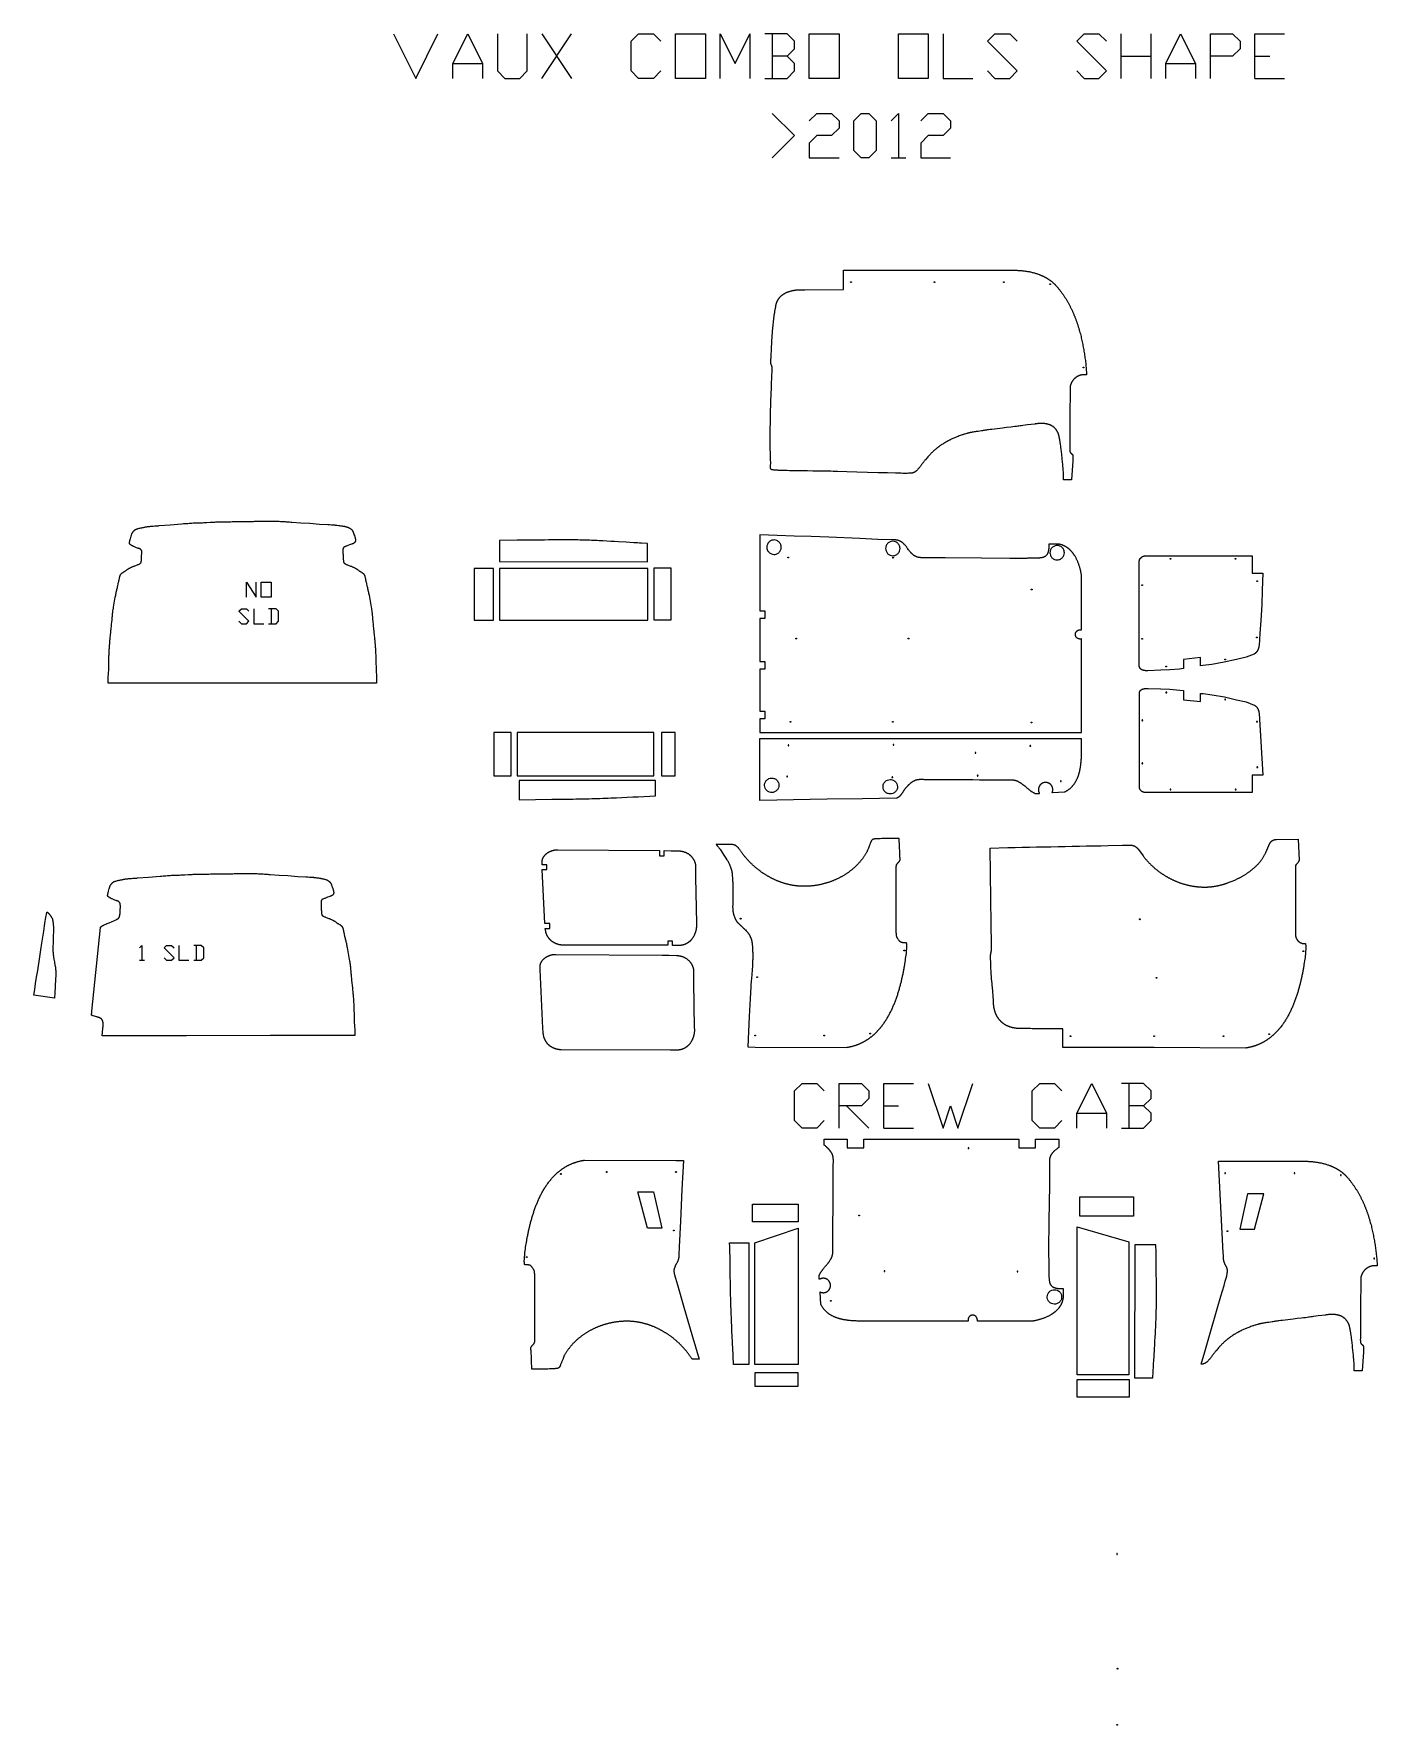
# Model space of a CAD drawing. Extents: x -3764 to 3128, y -3442 to 5238.
import ezdxf

# ---------------------------------------------------------------- set-up
doc = ezdxf.new("R2010")
doc.units = 0
doc.layers.get('0').update_dxf_attribs({"color": 1, "linetype": 'CONTINUOUS'})
doc.layers.add('Default_Layer', color=1, linetype='CONTINUOUS')

msp = doc.modelspace()

# ---------------------------------------------------------------- linework, layer by layer
msp.add_lwpolyline([(2611.1, 1103.3), (2723.3, 1105.3), (2728.3, 996.5), (2722.4, 984.9), (2715.8, 978.2), (2712.8, 974.2), (2709.4, 969), (2708.2, 946.3), (2708.7, 676.7), (2708.7, 619.5), (2708.6, 618.1), (2708.6, 616.8), (2708.6, 615.5), (2708.7, 614.1), (2708.8, 612.8), (2708.9, 611.5), (2709.1, 610.2), (2709.2, 608.9), (2709.5, 607.6), (2709.7, 606.4), (2710, 605.1), (2710.3, 603.9), (2710.6, 602.7), (2711, 601.4), (2711.4, 600.2), (2711.8, 599), (2712.2, 597.9), (2712.7, 596.7), (2713.2, 595.6), (2713.7, 594.4), (2714.3, 593.3), (2714.9, 592.2), (2715.5, 591.2), (2716.2, 590.1), (2716.8, 589.1), (2717.5, 588.1), (2718.2, 587.1), (2719, 586.1), (2719.7, 585.1), (2720.5, 584.2), (2721.4, 583.3), (2722.2, 582.4), (2723.1, 581.5), (2724, 580.7), (2724.9, 579.9), (2725.8, 579.1), (2726.8, 578.3), (2727.8, 577.6), (2728.8, 576.8), (2729.8, 576.1), (2730.9, 575.5), (2731.9, 574.8), (2733, 574.2), (2734.2, 573.7), (2735.3, 573.1), (2736.5, 572.6), (2737.6, 572.1), (2738.8, 571.6), (2740.1, 571.2), (2741.3, 570.8), (2742.6, 570.5), (2743.9, 570.1), (2745.2, 569.8), (2746.5, 569.6), (2747.8, 569.3), (2749.2, 569.1), (2750.5, 569), (2751.9, 568.9), (2753.3, 568.8), (2754.8, 568.7), (2756.2, 568.7), (2757.7, 568.7), (2759.1, 568.8), (2760.6, 568.9), (2762.2, 554.4), (2760.2, 514.9), (2759.1, 506.3), (2757.9, 497.5), (2756.6, 488.6), (2755.3, 479.6), (2753.9, 470.5), (2752.4, 461.4), (2751.7, 456.8), (2750.9, 452.1), (2750.1, 447.5), (2749.3, 442.8), (2748.5, 438.2), (2747.6, 433.5), (2746.7, 428.8), (2745.8, 424), (2744.9, 419.3), (2744, 414.6), (2743, 409.8), (2742.1, 405.1), (2741.1, 400.3), (2740, 395.5), (2739, 390.8), (2737.9, 386), (2736.8, 381.2), (2735.7, 376.4), (2734.5, 371.6), (2733.4, 366.8), (2732.2, 362), (2731, 357.2), (2729.7, 352.4), (2728.4, 347.6), (2727.1, 342.8), (2725.8, 338), (2724.5, 333.2), (2723.1, 328.4), (2721.7, 323.7), (2720.2, 318.9), (2718.8, 314.1), (2717.3, 309.4), (2715.7, 304.7), (2714.2, 299.9), (2712.6, 295.2), (2711, 290.5), (2709.3, 285.8), (2707.7, 281.1), (2706, 276.5), (2704.2, 271.8), (2702.5, 267.2), (2700.7, 262.6), (2698.8, 258), (2697, 253.4), (2695.1, 248.8), (2693.1, 244.3), (2691.2, 239.8), (2689.1, 235.3), (2687.1, 230.8), (2685, 226.4), (2682.9, 222), (2680.8, 217.6), (2678.6, 213.2), (2676.4, 208.9), (2674.1, 204.6), (2671.9, 200.3), (2669.5, 196.1), (2667.2, 191.9), (2664.8, 187.7), (2662.3, 183.5), (2659.8, 179.4), (2657.3, 175.4), (2654.8, 171.3), (2652.2, 167.3), (2649.5, 163.4), (2646.9, 159.4), (2644.1, 155.6), (2641.4, 151.7), (2638.6, 147.9), (2635.7, 144.2), (2634.3, 142.3), (2632.8, 140.4), (2631.4, 138.6), (2629.9, 136.8), (2628.4, 135), (2626.9, 133.1), (2625.4, 131.4), (2623.9, 129.6), (2622.4, 127.8), (2620.9, 126), (2619.3, 124.3), (2617.8, 122.6), (2616.2, 120.8), (2614.6, 119.1), (2613, 117.4), (2611.4, 115.7), (2609.8, 114.1), (2608.2, 112.4), (2606.6, 110.8), (2604.9, 109.1), (2603.3, 107.5), (2601.6, 105.9), (2599.9, 104.3), (2598.2, 102.7), (2596.5, 101.2), (2594.8, 99.6), (2593.1, 98.1), (2591.4, 96.5), (2589.6, 95), (2587.9, 93.5), (2586.1, 92), (2584.3, 90.6), (2582.5, 89.1), (2580.7, 87.7), (2578.9, 86.3), (2577, 84.8), (2575.2, 83.4), (2573.3, 82.1), (2571.5, 80.7), (2569.6, 79.3), (2567.7, 78), (2565.8, 76.7), (2563.9, 75.4), (2562, 74.1), (2560, 72.8), (2558.1, 71.6), (2556.1, 70.3), (2554.1, 69.1), (2552.1, 67.9), (2550.1, 66.7), (2548.1, 65.5), (2546.1, 64.4), (2544, 63.2), (2542, 62.1), (2539.9, 61), (2537.8, 59.9), (2535.7, 58.8), (2533.6, 57.8), (2531.5, 56.7), (2529.4, 55.7), (2527.2, 54.7), (2525.1, 53.7), (2522.9, 52.7), (2520.7, 51.8), (2518.5, 50.9), (2516.3, 49.9), (2514.1, 49.1), (2511.8, 48.2), (2509.6, 47.3), (2507.3, 46.5), (2505, 45.6), (2502.8, 44.8), (2500.4, 44.1), (2498.1, 43.3), (2495.8, 42.5), (2493.5, 41.8), (2491.1, 41.1), (2488.7, 40.4), (2486.3, 39.8), (2483.9, 39.1), (2481.5, 38.5), (2479.1, 37.9), (2476.6, 37.3), (2474.2, 36.7), (2471.7, 36.2), (2469.2, 35.6), (2466.7, 35.1), (2464.2, 34.6), (2461.7, 34.2), (2459.1, 33.7), (2456.6, 33.3), (2454, 32.9), (1984.5, 34.9), (1515.1, 36.2), (1515.1, 131.9), (1455.4, 131.9), (1445.5, 131.9), (1435.5, 131.9), (1415.4, 131.8), (1405.4, 131.8), (1395.6, 131.8), (1386, 131.8), (1376.7, 131.9), (1367.6, 132.1), (1358.5, 132.3), (1349.4, 132.5), (1340.2, 132.7), (1322, 133.2), (1312.9, 133.5), (1303.8, 133.7), (1301.6, 133.6), (1299.4, 133.5), (1297.2, 133.5), (1295.1, 133.4), (1292.9, 133.4), (1290.8, 133.4), (1288.7, 133.5), (1286.6, 133.5), (1284.6, 133.6), (1282.5, 133.7), (1280.5, 133.9), (1278.4, 134), (1276.4, 134.2), (1274.4, 134.4), (1272.4, 134.7), (1270.5, 134.9), (1268.5, 135.2), (1266.6, 135.5), (1264.7, 135.8), (1262.8, 136.2), (1260.9, 136.5), (1259, 136.9), (1257.1, 137.3), (1255.3, 137.8), (1253.5, 138.2), (1251.7, 138.7), (1249.9, 139.2), (1248.1, 139.7), (1246.3, 140.3), (1244.6, 140.8), (1242.9, 141.4), (1241.1, 142), (1239.4, 142.7), (1237.8, 143.3), (1236.1, 144), (1234.5, 144.7), (1232.8, 145.4), (1231.2, 146.1), (1229.6, 146.9), (1228, 147.6), (1226.5, 148.4), (1224.9, 149.2), (1223.4, 150.1), (1221.9, 150.9), (1220.4, 151.8), (1218.9, 152.7), (1217.4, 153.6), (1216, 154.5), (1214.6, 155.5), (1213.2, 156.4), (1211.8, 157.4), (1210.4, 158.4), (1209, 159.4), (1207.7, 160.4), (1206.4, 161.5), (1205.1, 162.6), (1203.8, 163.7), (1202.5, 164.8), (1201.2, 165.9), (1200, 167), (1198.8, 168.2), (1197.6, 169.4), (1196.4, 170.5), (1195.2, 171.7), (1194.1, 173), (1193, 174.2), (1191.9, 175.5), (1190.8, 176.7), (1189.7, 178), (1188.6, 179.3), (1187.6, 180.6), (1186.6, 182), (1185.6, 183.3), (1184.6, 184.7), (1183.6, 186), (1182.7, 187.4), (1181.7, 188.8), (1180.8, 190.3), (1179.9, 191.7), (1179.1, 193.1), (1178.2, 194.6), (1177.4, 196.1), (1176.6, 197.6), (1175.8, 199.1), (1175, 200.6), (1174.2, 202.1), (1173.5, 203.7), (1172.8, 205.2), (1172.1, 206.8), (1171.4, 208.4), (1170.7, 210), (1170.1, 211.6), (1169.5, 213.2), (1168.9, 214.8), (1168.3, 216.5), (1167.7, 218.1), (1167.2, 219.8), (1166.6, 221.5), (1166.1, 223.2), (1165.6, 224.9), (1165.2, 226.6), (1164.7, 228.3), (1164.3, 230.1), (1163.9, 231.8), (1163.5, 233.6), (1163.1, 235.3), (1162.8, 237.1), (1162.4, 238.9), (1162.1, 240.7), (1161.8, 242.5), (1161.6, 244.3), (1161.3, 246.1), (1161.1, 248), (1160.9, 249.8), (1160.7, 251.7), (1160.5, 253.5), (1160.4, 255.4), (1160.3, 257.3), (1160.2, 259.2), (1160.1, 261.1), (1160, 263), (1160, 264.9), (1159.9, 266.8), (1159.9, 268.7), (1160, 270.7), (1160, 272.6), (1160.1, 274.6), (1160.1, 276.5), (1153.6, 344.9), (1152.9, 353.3), (1152.1, 361.7), (1150.6, 378.5), (1149.8, 386.8), (1149.1, 395.2), (1148.8, 399.4), (1148.5, 403.5), (1148.2, 407.7), (1147.9, 411.8), (1147.6, 416), (1147.4, 420.5), (1147.2, 425), (1146.9, 429.7), (1146.5, 439.2), (1146.1, 448.6), (1145.8, 457.5), (1145.5, 465.5), (1145.3, 472.5), (1145.2, 477.9), (1145, 487.7), (1144.9, 493), (1144.8, 498.1), (1144.8, 503), (1144.8, 505.3), (1144.9, 507.4), (1144.9, 509.4), (1145, 511.2), (1145.1, 512.8), (1145.2, 514.2), (1145.3, 515.4), (1145.5, 516.6), (1145.7, 517.8), (1145.9, 519), (1146.1, 520.2), (1146.4, 521.4), (1147, 523.8), (1147.5, 526.2), (1147.8, 527.4), (1148, 528.6), (1148.3, 529.8), (1148.5, 531), (1148.7, 532.2), (1148.8, 533.5), (1148.9, 534.8), (1149, 536.3), (1149, 538), (1149, 539.9), (1149.1, 541.9), (1149.1, 544), (1149, 548.5), (1148.9, 558), (1148.8, 562.7), (1148.8, 567.1), (1147, 668.2), (1143.3, 1059.4), (1233.5, 1062.2), (1270.2, 1062.8), (1306.9, 1063.5), (1343.6, 1064.1), (1380.3, 1064.8), (1417, 1065.4), (1453.8, 1066.1), (1490.5, 1066.8), (1527.2, 1067.6), (1563.9, 1068.3), (1600.6, 1069.1), (1637.3, 1069.8), (1674, 1070.6), (1710.7, 1071.4), (1747.5, 1072.2), (1820.9, 1073.9), (1866.7, 1074.2), (1868.1, 1074), (1869.5, 1073.7), (1870.9, 1073.4), (1872.2, 1073.1), (1873.6, 1072.8), (1874.9, 1072.4), (1876.2, 1072), (1877.5, 1071.5), (1878.8, 1071), (1880.1, 1070.5), (1881.4, 1070), (1882.6, 1069.4), (1883.9, 1068.8), (1885.1, 1068.1), (1886.3, 1067.4), (1887.5, 1066.7), (1888.6, 1066), (1889.8, 1065.2), (1890.9, 1064.4), (1892, 1063.6), (1893.1, 1062.7), (1894.2, 1061.8), (1895.2, 1060.9), (1896.2, 1059.9), (1897.2, 1059), (1898.2, 1058), (1899.1, 1057), (1900, 1055.9), (1900.9, 1054.9), (1901.7, 1053.8), (1902.6, 1052.7), (1903.3, 1051.5), (1927.8, 1018.5), (1929.5, 1016.2), (1931.2, 1014), (1933, 1011.8), (1934.7, 1009.5), (1936.5, 1007.3), (1938.3, 1005.1), (1940.1, 1003), (1941.9, 1000.8), (1943.8, 998.6), (1945.6, 996.5), (1947.5, 994.4), (1949.4, 992.3), (1951.3, 990.2), (1953.2, 988.1), (1955.1, 986), (1957.1, 984), (1959, 981.9), (1961, 979.9), (1963, 977.9), (1965, 975.9), (1967, 973.9), (1969.1, 971.9), (1971.1, 970), (1973.2, 968), (1975.2, 966.1), (1977.3, 964.2), (1979.4, 962.3), (1981.5, 960.4), (1983.6, 958.5), (1985.8, 956.7), (1987.9, 954.9), (1990.1, 953), (1992.3, 951.2), (1994.5, 949.4), (1996.7, 947.6), (1998.9, 945.9), (2001.1, 944.1), (2003.3, 942.4), (2005.6, 940.7), (2007.8, 939), (2010.1, 937.3), (2012.4, 935.6), (2014.7, 934), (2017, 932.3), (2019.3, 930.7), (2021.6, 929.1), (2024, 927.5), (2026.3, 925.9), (2028.7, 924.4), (2031.1, 922.8), (2033.4, 921.3), (2035.8, 919.8), (2038.2, 918.3), (2040.7, 916.8), (2043.1, 915.4), (2045.5, 913.9), (2048, 912.5), (2050.4, 911.1), (2052.9, 909.7), (2055.3, 908.3), (2057.8, 907), (2060.3, 905.7), (2062.8, 904.3), (2065.3, 903), (2067.8, 901.7), (2070.4, 900.5), (2072.9, 899.2), (2075.4, 898), (2078, 896.8), (2080.5, 895.6), (2083.1, 894.4), (2085.7, 893.2), (2088.3, 892.1), (2090.9, 890.9), (2093.5, 889.8), (2096.1, 888.7), (2098.7, 887.7), (2101.3, 886.6), (2103.9, 885.6), (2106.6, 884.6), (2109.2, 883.6), (2111.9, 882.6), (2114.5, 881.6), (2117.2, 880.7), (2119.8, 879.8), (2122.5, 878.9), (2125.2, 878), (2127.9, 877.1), (2130.6, 876.3), (2133.3, 875.4), (2136, 874.6), (2138.7, 873.8), (2141.4, 873.1), (2144.1, 872.3), (2146.9, 871.6), (2149.6, 870.9), (2152.3, 870.2), (2155.1, 869.5), (2157.8, 868.9), (2160.6, 868.2), (2163.3, 867.6), (2166.1, 867), (2168.9, 866.4), (2171.6, 865.9), (2174.4, 865.4), (2177.2, 864.9), (2180, 864.4), (2182.8, 863.9), (2185.6, 863.5), (2188.4, 863), (2191.2, 862.6), (2194, 862.2), (2196.8, 861.9), (2199.6, 861.5), (2202.4, 861.2), (2205.2, 860.9), (2208, 860.6), (2210.8, 860.4), (2213.6, 860.1), (2216.5, 859.9), (2219.3, 859.7), (2222.1, 859.5), (2224.9, 859.4), (2227.8, 859.2), (2230.6, 859.1), (2233.4, 859.1), (2236.3, 859), (2239.1, 858.9), (2241.7, 858.9), (2244.3, 858.9), (2246.8, 859), (2249.4, 859), (2252, 859.1), (2254.5, 859.2), (2257.1, 859.3), (2259.7, 859.4), (2262.2, 859.6), (2264.8, 859.7), (2267.3, 859.9), (2269.9, 860.1), (2272.4, 860.4), (2275, 860.6), (2277.5, 860.9), (2280.1, 861.2), (2282.6, 861.5), (2285.2, 861.9), (2287.7, 862.2), (2290.2, 862.6), (2292.8, 863), (2295.3, 863.4), (2297.8, 863.8), (2300.4, 864.2), (2302.9, 864.7), (2305.4, 865.2), (2307.9, 865.7), (2310.4, 866.2), (2312.9, 866.7), (2315.4, 867.3), (2317.9, 867.9), (2320.4, 868.4), (2322.9, 869), (2325.4, 869.7), (2327.9, 870.3), (2330.4, 871), (2332.9, 871.6), (2335.3, 872.3), (2337.8, 873), (2340.3, 873.7), (2342.7, 874.5), (2345.2, 875.2), (2347.6, 876), (2350.1, 876.7), (2352.5, 877.5), (2354.9, 878.3), (2357.4, 879.2), (2359.8, 880), (2362.2, 880.8), (2364.6, 881.7), (2369.4, 883.5), (2374.2, 885.3), (2378.9, 887.2), (2383.7, 889.1), (2388.4, 891.1), (2393.1, 893.1), (2397.7, 895.2), (2400.8, 896.6), (2403.8, 898), (2406.9, 899.4), (2409.9, 900.9), (2412.9, 902.4), (2416, 903.9), (2419, 905.4), (2422, 907), (2425, 908.6), (2428, 910.2), (2431, 911.8), (2433.9, 913.5), (2436.9, 915.2), (2439.8, 916.9), (2442.8, 918.6), (2445.7, 920.3), (2448.6, 922.1), (2451.5, 923.9), (2454.3, 925.7), (2457.2, 927.6), (2460, 929.5), (2462.9, 931.4), (2465.7, 933.3), (2468.4, 935.3), (2471.2, 937.2), (2473.9, 939.2), (2476.7, 941.3), (2479.4, 943.3), (2482, 945.4), (2484.7, 947.5), (2487.3, 949.7), (2489.9, 951.8), (2492.5, 954), (2495.1, 956.2), (2497.6, 958.5), (2500.1, 960.7), (2502.6, 963), (2505, 965.4), (2507.5, 967.7), (2509.9, 970.1), (2512.2, 972.5), (2514.5, 975), (2516.8, 977.4), (2519.1, 979.9), (2521.3, 982.4), (2523.5, 985), (2525.7, 987.6), (2527.8, 990.2), (2529.9, 992.8), (2532, 995.5), (2534, 998.2), (2536, 1000.9), (2538, 1003.6), (2539.9, 1006.4), (2541.7, 1009.2), (2543.6, 1012.1), (2545.4, 1015), (2547.1, 1017.9), (2548.8, 1020.8), (2550.5, 1023.8), (2552.1, 1026.7), (2553.7, 1029.8), (2555.2, 1032.8), (2556.7, 1035.9), (2572, 1072.4), (2572.8, 1074.3), (2573.6, 1076.1), (2574.4, 1077.9), (2575.3, 1079.6), (2576.1, 1081.2), (2577, 1082.8), (2577.9, 1084.3), (2578.8, 1085.8), (2579.7, 1087.2), (2580.7, 1088.5), (2581.7, 1089.8), (2582.7, 1091.1), (2583.2, 1091.7), (2583.8, 1092.2), (2584.3, 1092.8), (2584.8, 1093.4), (2585.4, 1093.9), (2585.9, 1094.4), (2586.5, 1094.9), (2587.1, 1095.4), (2587.7, 1095.9), (2588.3, 1096.4), (2588.9, 1096.8), (2589.5, 1097.3), (2590.1, 1097.7), (2590.7, 1098.1), (2591.4, 1098.5), (2592, 1098.8), (2592.7, 1099.2), (2593.3, 1099.5), (2594, 1099.9), (2594.7, 1100.2), (2595.4, 1100.5), (2596.1, 1100.8), (2596.9, 1101), (2597.6, 1101.3), (2598.3, 1101.5), (2599.1, 1101.7), (2599.9, 1102), (2600.7, 1102.1), (2601.5, 1102.3), (2602.3, 1102.5), (2603.1, 1102.6), (2603.9, 1102.8), (2604.8, 1102.9), (2605.6, 1103), (2606.5, 1103.1), (2607.4, 1103.1), (2608.3, 1103.2), (2609.2, 1103.2), (2610.2, 1103.3), (2611.1, 1103.3)], close=True)
at = {"layer": 'Default_Layer'}
for points in [[(-1918.9, 5238), (-1804.6, 5009.4), (-1690.3, 5238)], [(-1614.1, 5009.4), (-1614.1, 5085.6), (-1537.9, 5238), (-1461.7, 5085.6), (-1461.7, 5009.4)], [(-1385.5, 5238), (-1385.5, 5047.5), (-1347.4, 5009.4), (-1271.2, 5009.4), (-1233.1, 5047.5), (-1233.1, 5238)], [(-1156.9, 5009.4), (-1004.5, 5238)], [(-1156.9, 5238), (-1004.5, 5009.4)], [(-547.3, 5047.5), (-585.4, 5009.4), (-661.6, 5009.4), (-699.7, 5047.5), (-699.7, 5199.9), (-661.6, 5238), (-585.4, 5238), (-547.3, 5199.9)], [(-242.5, 5009.4), (-242.5, 5238), (-166.3, 5085.6), (-90.1, 5238), (-90.1, 5009.4)], [(100.4, 5123.7), (138.5, 5161.8), (138.5, 5199.9), (100.4, 5238), (-13.9, 5238)], [(24.2, 5238), (24.2, 5009.4)], [(900.5, 5238), (900.5, 5009.4), (1052.9, 5009.4)], [(1129.1, 5047.5), (1167.2, 5009.4), (1243.4, 5009.4), (1281.5, 5047.5), (1129.1, 5199.9), (1167.2, 5238), (1243.4, 5238), (1281.5, 5199.9)], [(1586.3, 5047.5), (1624.4, 5009.4), (1700.6, 5009.4), (1738.7, 5047.5), (1586.3, 5199.9), (1624.4, 5238), (1700.6, 5238), (1738.7, 5199.9)], [(1814.9, 5009.4), (1814.9, 5238)], [(1967.3, 5238), (1967.3, 5009.4)], [(2043.5, 5009.4), (2043.5, 5085.6), (2119.7, 5238), (2195.9, 5085.6), (2195.9, 5009.4)], [(2272.1, 5009.4), (2272.1, 5238), (2386.4, 5238), (2424.5, 5199.9), (2424.5, 5161.8), (2386.4, 5123.7), (2272.1, 5123.7)], [(2500.7, 5009.4), (2500.7, 5238), (2653.1, 5238)], [(-13.9, 5009.4), (100.4, 5009.4), (138.5, 5047.5), (138.5, 5085.6), (100.4, 5123.7), (24.2, 5123.7)], [(1814.9, 5123.7), (1967.3, 5123.7)], [(2500.7, 5123.7), (2576.9, 5123.7)], [(-1614.1, 5085.6), (-1461.7, 5085.6)], [(2043.5, 5085.6), (2195.9, 5085.6)], [(2500.7, 5009.4), (2653.1, 5009.4)], [(24.2, 4829.8), (138.5, 4715.5), (24.2, 4601.2)], [(214.7, 4791.7), (252.8, 4829.8), (329, 4829.8), (367.1, 4791.7), (367.1, 4753.6), (329, 4715.5), (252.8, 4715.5), (214.7, 4677.4), (214.7, 4601.2), (367.1, 4601.2)], [(633.8, 4791.7), (671.9, 4829.8), (671.9, 4601.2)], [(786.2, 4791.7), (824.3, 4829.8), (900.5, 4829.8), (938.6, 4791.7), (938.6, 4753.6), (900.5, 4715.5), (824.3, 4715.5), (786.2, 4677.4), (786.2, 4601.2), (938.6, 4601.2)], [(633.8, 4601.2), (710, 4601.2)], [(-2673.3, 2346.8), (-2673.3, 2423), (-2622.5, 2346.8), (-2622.5, 2423)], [(-2711.4, 2223.5), (-2698.7, 2210.8), (-2673.3, 2210.8), (-2660.6, 2223.5), (-2711.4, 2274.3), (-2698.7, 2287), (-2673.3, 2287), (-2660.6, 2274.3)], [(-2635.2, 2287), (-2635.2, 2210.8), (-2584.4, 2210.8)], [(-2559, 2210.8), (-2520.9, 2210.8), (-2508.2, 2223.5), (-2508.2, 2274.3), (-2520.9, 2287), (-2559, 2287)], [(-2546.3, 2287), (-2546.3, 2210.8)], [(-3222.1, 546.7), (-3209.4, 559.4), (-3209.4, 483.2)], [(-3095.1, 495.9), (-3082.4, 483.2), (-3057, 483.2), (-3044.3, 495.9), (-3095.1, 546.7), (-3082.4, 559.4), (-3057, 559.4), (-3044.3, 546.7)], [(-3018.9, 559.4), (-3018.9, 483.2), (-2968.1, 483.2)], [(-2942.7, 483.2), (-2904.6, 483.2), (-2891.9, 495.9), (-2891.9, 546.7), (-2904.6, 559.4), (-2942.7, 559.4)], [(-2930, 559.4), (-2930, 483.2)], [(-3222.1, 483.2), (-3196.7, 483.2)], [(291.6, -339.8), (253.5, -377.9), (177.3, -377.9), (139.2, -339.8), (139.2, -187.4), (177.3, -149.3), (253.5, -149.3), (291.6, -187.4)], [(367.8, -377.9), (367.8, -149.3), (482.1, -149.3), (520.2, -187.4), (520.2, -225.5), (482.1, -263.6), (367.8, -263.6)], [(596.4, -377.9), (596.4, -149.3), (748.8, -149.3)], [(825, -149.3), (901.2, -377.9), (939.3, -263.6), (977.4, -377.9), (1053.6, -149.3)], [(1510.8, -339.8), (1472.7, -377.9), (1396.5, -377.9), (1358.4, -339.8), (1358.4, -187.4), (1396.5, -149.3), (1472.7, -149.3), (1510.8, -187.4)], [(1587, -377.9), (1587, -301.7), (1663.2, -149.3), (1739.4, -301.7), (1739.4, -377.9)], [(1929.9, -263.6), (1968, -225.5), (1968, -187.4), (1929.9, -149.3), (1815.6, -149.3)], [(1853.7, -149.3), (1853.7, -377.9)], [(405.9, -263.6), (520.2, -377.9)], [(596.4, -263.6), (672.6, -263.6)], [(1587, -301.7), (1739.4, -301.7)], [(1815.6, -377.9), (1929.9, -377.9), (1968, -339.8), (1968, -301.7), (1929.9, -263.6), (1853.7, -263.6)], [(596.4, -377.9), (748.8, -377.9)]]:
    msp.add_lwpolyline(points, dxfattribs=at)
for points in [[(-471.1, 5009.4), (-471.1, 5238), (-318.7, 5238), (-318.7, 5009.4), (-471.1, 5009.4)], [(214.7, 5009.4), (214.7, 5238), (367.1, 5238), (367.1, 5009.4), (214.7, 5009.4)], [(671.9, 5009.4), (671.9, 5238), (824.3, 5238), (824.3, 5009.4), (671.9, 5009.4)], [(481.4, 4601.2), (443.3, 4639.3), (443.3, 4791.7), (481.4, 4829.8), (519.5, 4829.8), (557.6, 4791.7), (557.6, 4639.3), (519.5, 4601.2), (481.4, 4601.2)], [(191.5, 3924.3), (389.7, 3925.7), (389.7, 4024.6), (1247.5, 4024.6), (1251.6, 4024.7), (1255.7, 4024.7), (1259.7, 4024.8), (1263.8, 4024.7), (1267.9, 4024.7), (1272, 4024.6), (1276.1, 4024.5), (1280.2, 4024.3), (1284.3, 4024.2), (1288.4, 4023.9), (1292.6, 4023.7), (1296.7, 4023.4), (1300.8, 4023), (1304.9, 4022.7), (1309, 4022.2), (1313.1, 4021.8), (1317.2, 4021.3), (1321.3, 4020.8), (1325.4, 4020.2), (1329.5, 4019.5), (1333.6, 4018.9), (1337.6, 4018.2), (1341.7, 4017.4), (1345.7, 4016.6), (1349.8, 4015.7), (1353.8, 4014.8), (1357.8, 4013.9), (1361.8, 4012.9), (1365.7, 4011.8), (1369.7, 4010.8), (1373.6, 4009.6), (1377.5, 4008.4), (1381.4, 4007.2), (1385.3, 4005.9), (1389.1, 4004.5), (1393, 4003.1), (1394.9, 4002.4), (1396.8, 4001.6), (1398.7, 4000.9), (1400.5, 4000.1), (1402.4, 3999.3), (1404.3, 3998.5), (1406.2, 3997.7), (1408, 3996.9), (1409.9, 3996.1), (1411.7, 3995.2), (1413.5, 3994.3), (1415.4, 3993.5), (1417.2, 3992.6), (1419, 3991.7), (1420.8, 3990.7), (1422.6, 3989.8), (1424.4, 3988.8), (1426.2, 3987.9), (1427.9, 3986.9), (1429.7, 3985.9), (1431.5, 3984.9), (1433.2, 3983.8), (1434.9, 3982.8), (1436.7, 3981.7), (1438.4, 3980.7), (1440.1, 3979.6), (1441.8, 3978.5), (1443.5, 3977.3), (1445.2, 3976.2), (1446.8, 3975), (1448.5, 3973.9), (1450.1, 3972.7), (1451.8, 3971.5), (1453.4, 3970.3), (1455, 3969), (1456.6, 3967.8), (1458.2, 3966.5), (1459.8, 3965.2), (1461.4, 3963.9), (1463, 3962.6), (1464.5, 3961.2), (1466.1, 3959.9), (1467.6, 3958.5), (1469.1, 3957.1), (1470.6, 3955.7), (1472.1, 3954.3), (1473.6, 3952.8), (1475.1, 3951.4), (1476.5, 3949.9), (1478, 3948.4), (1479.4, 3946.9), (1480.8, 3945.4), (1482.2, 3943.8), (1483.6, 3942.3), (1485, 3940.7), (1486.4, 3939.1), (1488.7, 3936.3), (1491, 3933.6), (1493.2, 3930.8), (1495.4, 3928.1), (1497.7, 3925.3), (1499.8, 3922.5), (1502, 3919.7), (1504.1, 3916.9), (1506.2, 3914.1), (1508.3, 3911.2), (1510.4, 3908.4), (1512.4, 3905.5), (1514.5, 3902.7), (1516.5, 3899.8), (1518.5, 3896.9), (1520.4, 3894), (1522.3, 3891.1), (1524.3, 3888.2), (1526.2, 3885.2), (1528, 3882.3), (1529.9, 3879.3), (1531.7, 3876.4), (1533.5, 3873.4), (1535.3, 3870.4), (1537.1, 3867.4), (1538.8, 3864.4), (1540.6, 3861.4), (1542.3, 3858.4), (1544, 3855.4), (1545.6, 3852.3), (1547.3, 3849.3), (1548.9, 3846.2), (1550.5, 3843.2), (1552.1, 3840.1), (1553.7, 3837), (1555.2, 3833.9), (1556.8, 3830.8), (1558.3, 3827.7), (1559.8, 3824.6), (1561.3, 3821.5), (1562.7, 3818.4), (1564.2, 3815.2), (1565.6, 3812.1), (1567, 3808.9), (1568.4, 3805.8), (1569.8, 3802.6), (1571.1, 3799.4), (1572.4, 3796.2), (1573.8, 3793), (1575.1, 3789.8), (1576.3, 3786.6), (1577.6, 3783.4), (1578.9, 3780.2), (1580.1, 3777), (1581.3, 3773.7), (1582.5, 3770.5), (1583.7, 3767.2), (1584.9, 3764), (1586, 3760.7), (1587.2, 3757.5), (1588.3, 3754.2), (1589.4, 3750.9), (1590.5, 3747.6), (1591.6, 3744.3), (1592.6, 3741), (1593.7, 3737.7), (1594.7, 3734.4), (1595.7, 3731.1), (1596.7, 3727.8), (1597.7, 3724.5), (1598.7, 3721.2), (1599.6, 3717.8), (1601.5, 3711.2), (1603.3, 3704.5), (1605.1, 3697.7), (1606.8, 3691), (1608.5, 3684.3), (1610.1, 3677.5), (1611.6, 3670.7), (1613.1, 3663.9), (1614.6, 3657.1), (1616, 3650.3), (1617.4, 3643.5), (1618.7, 3636.6), (1620, 3629.8), (1621.2, 3622.9), (1622.4, 3616), (1623.6, 3609.1), (1624.7, 3602.2), (1625.8, 3595.4), (1626.8, 3588.5), (1627.8, 3581.5), (1628.8, 3574.6), (1629.8, 3567.7), (1630.7, 3560.8), (1631.5, 3553.9), (1632.4, 3547), (1633.2, 3540.1), (1634, 3533.1), (1634.7, 3526.2), (1636.7, 3487.7), (1615.2, 3487.7), (1613.5, 3487.5), (1611.8, 3487.3), (1610.1, 3487), (1608.4, 3486.7), (1606.7, 3486.3), (1605.1, 3485.9), (1603.4, 3485.4), (1601.8, 3484.9), (1600.2, 3484.4), (1598.6, 3483.8), (1597, 3483.2), (1595.4, 3482.5), (1593.9, 3481.8), (1592.3, 3481), (1590.8, 3480.2), (1589.3, 3479.4), (1587.9, 3478.6), (1586.4, 3477.7), (1585, 3476.7), (1583.6, 3475.8), (1582.2, 3474.8), (1580.8, 3473.7), (1579.5, 3472.6), (1578.2, 3471.5), (1576.9, 3470.4), (1575.6, 3469.3), (1574.4, 3468.1), (1573.2, 3466.9), (1572, 3465.6), (1570.8, 3464.3), (1569.7, 3463), (1568.6, 3461.7), (1567.5, 3460.4), (1566.5, 3459), (1565.5, 3457.6), (1564.5, 3456.2), (1563.6, 3454.7), (1562.6, 3453.3), (1561.8, 3451.8), (1560.9, 3450.3), (1560.1, 3448.8), (1559.3, 3447.2), (1558.6, 3445.7), (1557.9, 3444.1), (1557.2, 3442.5), (1556.6, 3440.9), (1556, 3439.3), (1555.5, 3437.7), (1555, 3436.1), (1554.5, 3434.4), (1554.1, 3432.8), (1553.7, 3431.1), (1553.4, 3429.4), (1553.1, 3427.7), (1552.8, 3426), (1552.6, 3424.3), (1552.4, 3422.6), (1552.3, 3420.9), (1552.2, 3419.2), (1552.2, 3417.4), (1552.2, 3415.7), (1552.3, 3414), (1552.4, 3412.2), (1552.5, 3410.5), (1552.2, 3368.5), (1551.9, 3320.8), (1551.1, 3221.9), (1550.8, 3177.6), (1550.5, 3141.3), (1550.4, 3127.1), (1550.4, 3116.2), (1550.4, 3109), (1550.4, 3107), (1550.4, 3105.9), (1550.6, 3102.2), (1550.8, 3100.2), (1551, 3098.3), (1551.1, 3097.3), (1551.2, 3096.4), (1551.3, 3095.5), (1551.5, 3094.7), (1551.7, 3093.9), (1551.9, 3093.1), (1552.1, 3092.5), (1552.3, 3091.9), (1552.6, 3091.3), (1552.9, 3090.8), (1553.3, 3090.2), (1553.7, 3089.7), (1554.1, 3089.1), (1554.5, 3088.6), (1555, 3088.1), (1555.5, 3087.6), (1556.4, 3086.6), (1557.3, 3085.8), (1558, 3085), (1558.6, 3084.4), (1559.2, 3083.9), (1559.8, 3083.3), (1561, 3082.2), (1562.1, 3081.2), (1562.6, 3080.9), (1562.9, 3080.6), (1563.3, 3080.1), (1563.8, 3079.6), (1564.2, 3079.1), (1564.6, 3078.6), (1565.1, 3077.8), (1565.4, 3077.3), (1565.7, 3076.8), (1566, 3076.3), (1566.3, 3075.7), (1566.5, 3075.1), (1566.6, 3074.8), (1566.6, 3074.5), (1566.7, 3074.4), (1566.7, 3074.1), (1566.7, 3073.3), (1566.7, 3072.2), (1566.7, 3070.9), (1566.6, 3067.6), (1566.5, 3063.6), (1566.2, 3054.9), (1566, 3050.7), (1565.9, 3046.9), (1559.9, 2949.1), (1519.4, 2949.1), (1519.3, 2953.6), (1519.2, 2958.1), (1519, 2967.2), (1518.9, 2971.7), (1518.8, 2976.2), (1518.6, 2980.8), (1518.4, 2985.3), (1518.2, 2987.7), (1518.1, 2990.3), (1517.6, 2996.1), (1517.1, 3002.6), (1516.5, 3009.6), (1515.9, 3016.8), (1515.2, 3024.1), (1514.5, 3031.2), (1513.9, 3038), (1513.2, 3044.7), (1512.5, 3051.4), (1511.8, 3058.2), (1511.1, 3065), (1510.3, 3071.8), (1509.5, 3078.7), (1507.9, 3092.3), (1506.2, 3107), (1505.2, 3114.9), (1504.3, 3122.8), (1503.3, 3130.4), (1502.8, 3134), (1502.4, 3137.4), (1501.9, 3140.7), (1501.5, 3143.7), (1501, 3146.5), (1500.6, 3149), (1499.7, 3153.9), (1498.7, 3159.1), (1497.6, 3164.5), (1497.1, 3167.1), (1496.5, 3169.8), (1496, 3172.3), (1495.4, 3174.8), (1494.8, 3177.1), (1494.3, 3179.2), (1493.8, 3181.2), (1493.3, 3183), (1492.8, 3184.5), (1492.4, 3185.7), (1492, 3186.8), (1491.5, 3187.9), (1491.1, 3189), (1490.6, 3190.1), (1490.1, 3191.2), (1489.6, 3192.3), (1489, 3193.3), (1488.5, 3194.4), (1487.9, 3195.4), (1487.3, 3196.5), (1486.7, 3197.5), (1486.1, 3198.5), (1484.8, 3200.5), (1483.5, 3202.5), (1482.1, 3204.5), (1480.7, 3206.5), (1480, 3207.5), (1479.2, 3208.4), (1478.5, 3209.4), (1477.7, 3210.4), (1476.9, 3211.3), (1476.1, 3212.3), (1475.3, 3213.2), (1474.4, 3214.1), (1473.6, 3215), (1472.7, 3215.9), (1471.8, 3216.8), (1470.9, 3217.6), (1470, 3218.4), (1469, 3219.2), (1468, 3220), (1467, 3220.8), (1465.9, 3221.6), (1464.9, 3222.4), (1463.8, 3223.1), (1462.7, 3223.9), (1461.6, 3224.6), (1460.4, 3225.3), (1459.3, 3226), (1458.1, 3226.7), (1456.9, 3227.4), (1455.7, 3228), (1454.6, 3228.6), (1453.4, 3229.2), (1452.1, 3229.7), (1450.9, 3230.3), (1449.5, 3230.8), (1448.1, 3231.3), (1446.7, 3231.8), (1445.2, 3232.3), (1443.7, 3232.8), (1442.2, 3233.3), (1440.6, 3233.8), (1439.1, 3234.2), (1437.5, 3234.6), (1435.9, 3235), (1434.3, 3235.4), (1432.8, 3235.8), (1431.2, 3236.1), (1429.7, 3236.4), (1428.1, 3236.7), (1426.6, 3237), (1425, 3237.2), (1423.3, 3237.5), (1421.6, 3237.7), (1419.9, 3237.9), (1418.2, 3238.1), (1416.5, 3238.3), (1414.8, 3238.4), (1413, 3238.6), (1411.2, 3238.7), (1409.5, 3238.8), (1407.7, 3238.8), (1406, 3238.9), (1404.3, 3238.9), (1402.6, 3238.9), (1400.8, 3238.9), (1399, 3238.8), (1397.2, 3238.6), (1395.3, 3238.5), (1393.3, 3238.3), (1391.4, 3238.1), (1389.3, 3237.8), (1387.3, 3237.6), (1383.2, 3237), (1379.1, 3236.4), (1375, 3235.9), (1373, 3235.6), (1371, 3235.4), (1334.5, 3230.9), (1321.8, 3229.1), (1309.2, 3227.3), (1302.9, 3226.4), (1296.6, 3225.5), (1290.3, 3224.6), (1283.9, 3223.8), (1276.8, 3222.9), (1268.3, 3221.9), (1258.7, 3220.8), (1248.3, 3219.6), (1226.6, 3217), (1205.8, 3214.6), (1151.5, 3207.9), (1142.4, 3206.8), (1133.2, 3205.6), (1128.7, 3205.1), (1124.1, 3204.5), (1119.7, 3203.9), (1115.3, 3203.3), (1110.9, 3202.7), (1106.6, 3202), (1102.3, 3201.3), (1098, 3200.6), (1089.3, 3199.3), (1080.7, 3197.9), (1075.6, 3197.1), (1070.4, 3196.3), (1065.2, 3195.6), (1060.1, 3194.8), (1055, 3194), (1052.4, 3193.6), (1050, 3193.2), (1047.5, 3192.8), (1045.1, 3192.3), (1042.7, 3191.8), (1040.4, 3191.4), (1038.1, 3190.8), (1035.8, 3190.3), (1033.5, 3189.7), (1031.2, 3189.2), (1028.9, 3188.6), (1026.7, 3188), (1024.4, 3187.3), (1022.1, 3186.7), (1017.6, 3185.4), (1013.1, 3184), (1008.6, 3182.6), (1004.1, 3181.2), (1001.8, 3180.4), (999.4, 3179.6), (994.4, 3177.9), (989.2, 3176), (983.8, 3174), (978.5, 3172), (973.3, 3170.1), (968.4, 3168.1), (963.9, 3166.3), (959.7, 3164.5), (955.4, 3162.7), (951.2, 3160.8), (947, 3158.9), (942.8, 3157), (938.6, 3155), (936.5, 3154), (934.5, 3153), (932.4, 3152), (930.4, 3150.9), (928.4, 3149.9), (926.3, 3148.8), (922.3, 3146.6), (918.2, 3144.3), (914.2, 3142), (910.3, 3139.7), (906.4, 3137.3), (902.5, 3135), (898.8, 3132.6), (895.2, 3130.3), (891.6, 3127.9), (888, 3125.4), (884.4, 3123), (882.6, 3121.7), (880.8, 3120.5), (879.1, 3119.2), (877.3, 3117.9), (875.6, 3116.6), (873.9, 3115.3), (872.2, 3113.9), (870.5, 3112.6), (868.7, 3111.2), (866.9, 3109.7), (865, 3108), (863, 3106.4), (861, 3104.6), (859, 3102.8), (856.9, 3100.9), (854.8, 3099), (852.6, 3097.1), (850.5, 3095.1), (848.4, 3093.2), (846.3, 3091.2), (844.3, 3089.2), (842.3, 3087.3), (840.3, 3085.3), (838.4, 3083.4), (836.5, 3081.5), (834.6, 3079.5), (832.6, 3077.4), (830.7, 3075.3), (828.7, 3073.1), (826.7, 3071), (822.9, 3066.6), (819.2, 3062.4), (815.8, 3058.5), (810.3, 3052), (808.1, 3049.4), (805.9, 3046.7), (803.7, 3044.1), (801.5, 3041.4), (799.4, 3038.7), (797.2, 3036), (795.1, 3033.3), (793, 3030.6), (791.9, 3029.2), (790.8, 3027.7), (788.5, 3024.5), (786.1, 3021.2), (783.7, 3017.8), (781.4, 3014.6), (779.2, 3011.6), (778.2, 3010.2), (777.2, 3009), (776.3, 3007.9), (775.5, 3006.9), (773.8, 3005), (772.1, 3003), (770.2, 3001.1), (768.4, 2999.2), (766.6, 2997.4), (765.7, 2996.6), (764.9, 2995.8), (764, 2995), (763.3, 2994.4), (762.6, 2993.8), (761.9, 2993.2), (761.2, 2992.8), (760.6, 2992.3), (759.9, 2991.8), (759.2, 2991.3), (757.8, 2990.5), (756.4, 2989.6), (754.9, 2988.8), (753.5, 2988.1), (752.1, 2987.4), (750.8, 2986.8), (749.4, 2986.2), (748.1, 2985.7), (746.7, 2985.2), (745.3, 2984.7), (743.9, 2984.3), (742.5, 2983.9), (741.1, 2983.6), (739.6, 2983.3), (738.7, 2983.2), (737.4, 2983.1), (735.7, 2983), (733.7, 2982.9), (731.4, 2982.7), (728.9, 2982.7), (723.3, 2982.5), (717.3, 2982.3), (711.2, 2982.2), (705.3, 2982.1), (699.9, 2982.1), (698.1, 2982.1), (695.2, 2982.2), (686.2, 2982.4), (673.3, 2982.8), (657.2, 2983.2), (616.4, 2984.4), (567.5, 2985.8), (459, 2989.1), (406.6, 2990.7), (360, 2992.1), (349.1, 2992.3), (337.6, 2992.6), (325.6, 2992.9), (313.2, 2993.1), (300.4, 2993.3), (287.2, 2993.5), (260.2, 2993.9), (232.6, 2994.2), (204.9, 2994.5), (177.4, 2994.9), (163.9, 2995), (150.7, 2995.2), (137.8, 2995.4), (125.2, 2995.7), (113.1, 2995.9), (101.4, 2996.2), (90.3, 2996.5), (79.8, 2996.8), (69.9, 2997.1), (65.3, 2997.3), (60.8, 2997.5), (56.5, 2997.7), (52.4, 2997.9), (48.5, 2998.1), (44.8, 2998.4), (41.4, 2998.6), (38.1, 2998.9), (35.1, 2999.1), (32.4, 2999.4), (29.9, 2999.7), (27.7, 3000), (25.7, 3000.3), (24.8, 3000.4), (24, 3000.6), (23.2, 3000.8), (22.5, 3000.9), (21.9, 3001.1), (21.4, 3001.3), (20.9, 3001.4), (20.5, 3001.6), (20.2, 3001.8), (20, 3002), (19.6, 3002.4), (19.2, 3002.8), (18.9, 3003.2), (18.5, 3003.6), (18.2, 3004), (17.9, 3004.5), (17.6, 3004.9), (17.4, 3005.4), (17.2, 3005.8), (16.9, 3006.3), (16.7, 3006.8), (16.5, 3007.2), (16.4, 3007.7), (16.2, 3008.2), (16.1, 3008.7), (15.9, 3009.3), (15.7, 3010.3), (15.6, 3011.4), (15.4, 3012.5), (15.4, 3013.6), (15.3, 3014.7), (15.3, 3015.9), (15.3, 3017.1), (15.4, 3018.2), (15.5, 3019.4), (15.6, 3020.6), (15.8, 3023.1), (16.3, 3027.9), (16.6, 3030.3), (16.7, 3031.5), (16.7, 3032.7), (16.8, 3033.9), (16.8, 3035), (16.8, 3036.1), (16.7, 3037.3), (16.6, 3039.6), (16.5, 3042.2), (16.2, 3047.9), (16, 3054.3), (15.7, 3061.1), (15.5, 3068.2), (15.3, 3075.3), (15, 3089), (14.6, 3105.4), (14.4, 3115.7), (14.2, 3126.7), (14, 3138.3), (13.8, 3150), (13.7, 3161.5), (13.7, 3167), (13.7, 3172.3), (13.7, 3177.6), (13.8, 3182.9), (13.8, 3188.3), (13.9, 3193.8), (14.1, 3204.8), (14.3, 3216), (14.8, 3238.6), (15, 3249.9), (15.2, 3261.1), (15.5, 3273.2), (15.8, 3285.7), (16.3, 3310.9), (16.6, 3323.1), (16.8, 3334.9), (17.1, 3346), (17.5, 3356.3), (17.8, 3366), (18.2, 3375.6), (18.7, 3385.3), (19.1, 3395), (20.1, 3414.4), (20.6, 3424.1), (21, 3433.8), (23.1, 3483.8), (23.9, 3505.5), (24.2, 3512.5), (24.3, 3515.9), (24.3, 3517.1), (24.4, 3518.3), (24.5, 3519.6), (24.5, 3520.8), (24.5, 3522.1), (24.5, 3523.3), (24.5, 3523.9), (24.4, 3524.5), (24.4, 3525.1), (24.3, 3525.8), (24.2, 3526.4), (24.1, 3527), (23.8, 3528.2), (23.5, 3529.4), (23.2, 3530.7), (22.8, 3531.9), (22.4, 3533.1), (21.6, 3535.5), (21.4, 3536.1), (21.1, 3536.8), (20.6, 3538.1), (19.3, 3541.1), (18.7, 3542.6), (18.4, 3543.4), (18.1, 3544.1), (17.9, 3544.9), (17.7, 3545.7), (17.5, 3546.5), (17.4, 3547.3), (17.3, 3547.7), (17.3, 3548.2), (17.2, 3549.6), (17.2, 3551.3), (17.3, 3553.2), (17.4, 3555.5), (17.5, 3557.9), (17.8, 3563.3), (18.1, 3569.2), (18.5, 3575.1), (18.9, 3580.8), (19, 3583.5), (19.1, 3586), (20.6, 3619.2), (21.4, 3635.5), (21.8, 3643.6), (22.2, 3651.7), (22.6, 3659.7), (23.1, 3667.7), (23.6, 3675.7), (24, 3683.7), (24.6, 3691.6), (25.1, 3699.6), (25.7, 3707.5), (26.3, 3715.4), (27, 3723.4), (27.7, 3731.3), (28.4, 3739.3), (29.2, 3747.2), (30.1, 3755.2), (31, 3763.2), (32, 3771.2), (33, 3779.2), (34.1, 3787.3), (34.6, 3791.3), (35.2, 3795.4), (35.8, 3799.5), (36.4, 3803.5), (37.1, 3807.6), (37.7, 3811.7), (38.4, 3815.8), (39.1, 3820), (39.8, 3824.1), (40.5, 3828.2), (41.3, 3832.4), (42.1, 3836.6), (42.8, 3840.8), (43.7, 3845), (44, 3846.5), (44.3, 3847.9), (44.6, 3849.4), (45, 3850.9), (45.4, 3852.3), (45.8, 3853.7), (46.2, 3855.1), (46.7, 3856.5), (47.1, 3857.9), (47.6, 3859.2), (48.1, 3860.6), (48.6, 3861.9), (49.2, 3863.2), (49.7, 3864.5), (50.3, 3865.8), (50.9, 3867), (51.5, 3868.3), (52.1, 3869.5), (52.8, 3870.7), (53.4, 3871.9), (54.1, 3873.1), (54.8, 3874.3), (55.5, 3875.4), (56.2, 3876.6), (57, 3877.7), (57.7, 3878.8), (58.5, 3879.9), (59.3, 3881), (60.1, 3882), (61, 3883.1), (61.8, 3884.1), (62.6, 3885.1), (63.5, 3886.1), (64.4, 3887.1), (65.3, 3888.1), (66.2, 3889.1), (67.2, 3890), (68.1, 3890.9), (69.1, 3891.9), (70, 3892.8), (71, 3893.7), (72, 3894.5), (73, 3895.4), (74.1, 3896.2), (75.1, 3897.1), (76.1, 3897.9), (77.2, 3898.7), (78.3, 3899.5), (79.4, 3900.3), (80.5, 3901), (81.6, 3901.8), (82.7, 3902.5), (83.9, 3903.3), (85, 3904), (86.2, 3904.7), (87.4, 3905.4), (88.6, 3906), (89.7, 3906.7), (91, 3907.3), (92.2, 3908), (93.4, 3908.6), (94.6, 3909.2), (95.9, 3909.8), (97.2, 3910.4), (98.4, 3910.9), (99.7, 3911.5), (101, 3912.1), (102.3, 3912.6), (104.9, 3913.6), (107.6, 3914.6), (110.3, 3915.5), (113, 3916.4), (115.8, 3917.3), (118.6, 3918), (121.4, 3918.8), (124.3, 3919.5), (127.1, 3920.1), (130, 3920.7), (133, 3921.3), (135.9, 3921.8), (138.9, 3922.3), (141.9, 3922.7), (144.9, 3923.1), (147.9, 3923.5), (151, 3923.8), (154, 3924.1), (157.1, 3924.3), (160.2, 3924.5), (163.3, 3924.6), (166.4, 3924.7), (169.6, 3924.8), (172.7, 3924.8), (175.8, 3924.8), (179, 3924.8), (182.1, 3924.7), (185.2, 3924.6), (188.4, 3924.5), (191.5, 3924.3)], [(430.7, 3964), (430.7, 3963.8), (430.6, 3963.6), (430.6, 3963.4), (430.5, 3963.3), (430.4, 3963.1), (430.3, 3962.9), (430.2, 3962.8), (430.1, 3962.6), (429.9, 3962.5), (429.8, 3962.4), (429.6, 3962.3), (429.4, 3962.2), (429.3, 3962.1), (429.1, 3962.1), (428.9, 3962), (428.7, 3962), (428.5, 3962), (428.3, 3962.1), (428.1, 3962.1), (427.9, 3962.2), (427.7, 3962.3), (427.5, 3962.4), (427.4, 3962.5), (427.2, 3962.6), (427.1, 3962.8), (427, 3962.9), (426.9, 3963.1), (426.8, 3963.3), (426.8, 3963.4), (426.7, 3963.6), (426.7, 3963.8), (426.7, 3964), (426.7, 3964.2), (426.7, 3964.4), (426.8, 3964.6), (426.8, 3964.8), (426.9, 3965), (427, 3965.2), (427.1, 3965.3), (427.2, 3965.4), (427.4, 3965.6), (427.5, 3965.7), (427.7, 3965.8), (427.9, 3965.9), (428.1, 3965.9), (428.3, 3966), (428.5, 3966), (428.7, 3966), (428.9, 3966), (429.1, 3966), (429.3, 3965.9), (429.4, 3965.9), (429.6, 3965.8), (429.8, 3965.7), (429.9, 3965.6), (430.1, 3965.4), (430.2, 3965.3), (430.3, 3965.2), (430.4, 3965), (430.5, 3964.8), (430.6, 3964.6), (430.6, 3964.4), (430.7, 3964.2), (430.7, 3964)], [(858.7, 3964), (858.7, 3963.8), (858.6, 3963.6), (858.6, 3963.4), (858.5, 3963.3), (858.4, 3963.1), (858.3, 3962.9), (858.2, 3962.8), (858.1, 3962.6), (857.9, 3962.5), (857.8, 3962.4), (857.6, 3962.3), (857.4, 3962.2), (857.3, 3962.1), (857.1, 3962.1), (856.9, 3962), (856.7, 3962), (856.5, 3962), (856.3, 3962.1), (856.1, 3962.1), (855.9, 3962.2), (855.7, 3962.3), (855.5, 3962.4), (855.4, 3962.5), (855.2, 3962.6), (855.1, 3962.8), (855, 3962.9), (854.9, 3963.1), (854.8, 3963.3), (854.8, 3963.4), (854.7, 3963.6), (854.7, 3963.8), (854.7, 3964), (854.7, 3964.2), (854.7, 3964.4), (854.8, 3964.6), (854.8, 3964.8), (854.9, 3965), (855, 3965.2), (855.1, 3965.3), (855.2, 3965.4), (855.4, 3965.6), (855.5, 3965.7), (855.7, 3965.8), (855.9, 3965.9), (856.1, 3965.9), (856.3, 3966), (856.5, 3966), (856.7, 3966), (856.9, 3966), (857.1, 3966), (857.3, 3965.9), (857.4, 3965.9), (857.6, 3965.8), (857.8, 3965.7), (857.9, 3965.6), (858.1, 3965.4), (858.2, 3965.3), (858.3, 3965.2), (858.4, 3965), (858.5, 3964.8), (858.6, 3964.6), (858.6, 3964.4), (858.7, 3964.2), (858.7, 3964)], [(1214.7, 3964), (1214.7, 3963.8), (1214.6, 3963.6), (1214.6, 3963.4), (1214.5, 3963.3), (1214.4, 3963.1), (1214.3, 3962.9), (1214.2, 3962.8), (1214.1, 3962.6), (1213.9, 3962.5), (1213.8, 3962.4), (1213.6, 3962.3), (1213.4, 3962.2), (1213.3, 3962.1), (1213.1, 3962.1), (1212.9, 3962), (1212.7, 3962), (1212.5, 3962), (1212.3, 3962.1), (1212.1, 3962.1), (1211.9, 3962.2), (1211.7, 3962.3), (1211.5, 3962.4), (1211.4, 3962.5), (1211.2, 3962.6), (1211.1, 3962.8), (1211, 3962.9), (1210.9, 3963.1), (1210.8, 3963.3), (1210.8, 3963.4), (1210.7, 3963.6), (1210.7, 3963.8), (1210.7, 3964), (1210.7, 3964.2), (1210.7, 3964.4), (1210.8, 3964.6), (1210.8, 3964.8), (1210.9, 3965), (1211, 3965.2), (1211.1, 3965.3), (1211.2, 3965.4), (1211.4, 3965.6), (1211.5, 3965.7), (1211.7, 3965.8), (1211.9, 3965.9), (1212.1, 3965.9), (1212.3, 3966), (1212.5, 3966), (1212.7, 3966), (1212.9, 3966), (1213.1, 3966), (1213.3, 3965.9), (1213.4, 3965.9), (1213.6, 3965.8), (1213.8, 3965.7), (1213.9, 3965.6), (1214.1, 3965.4), (1214.2, 3965.3), (1214.3, 3965.2), (1214.4, 3965), (1214.5, 3964.8), (1214.6, 3964.6), (1214.6, 3964.4), (1214.7, 3964.2), (1214.7, 3964)], [(1452.7, 3953), (1452.7, 3952.8), (1452.6, 3952.6), (1452.6, 3952.4), (1452.5, 3952.3), (1452.4, 3952.1), (1452.3, 3951.9), (1452.2, 3951.8), (1452.1, 3951.6), (1451.9, 3951.5), (1451.8, 3951.4), (1451.6, 3951.3), (1451.4, 3951.2), (1451.3, 3951.1), (1451.1, 3951.1), (1450.9, 3951), (1450.7, 3951), (1450.5, 3951), (1450.3, 3951.1), (1450.1, 3951.1), (1449.9, 3951.2), (1449.7, 3951.3), (1449.5, 3951.4), (1449.4, 3951.5), (1449.2, 3951.6), (1449.1, 3951.8), (1449, 3951.9), (1448.9, 3952.1), (1448.8, 3952.3), (1448.8, 3952.4), (1448.7, 3952.6), (1448.7, 3952.8), (1448.7, 3953), (1448.7, 3953.2), (1448.7, 3953.4), (1448.8, 3953.6), (1448.8, 3953.8), (1448.9, 3954), (1449, 3954.2), (1449.1, 3954.3), (1449.2, 3954.4), (1449.4, 3954.6), (1449.5, 3954.7), (1449.7, 3954.8), (1449.9, 3954.9), (1450.1, 3954.9), (1450.3, 3955), (1450.5, 3955), (1450.7, 3955), (1450.9, 3955), (1451.1, 3955), (1451.3, 3954.9), (1451.4, 3954.9), (1451.6, 3954.8), (1451.8, 3954.7), (1451.9, 3954.6), (1452.1, 3954.4), (1452.2, 3954.3), (1452.3, 3954.2), (1452.4, 3954), (1452.5, 3953.8), (1452.6, 3953.6), (1452.6, 3953.4), (1452.7, 3953.2), (1452.7, 3953)], [(1623.7, 3525), (1623.7, 3524.8), (1623.6, 3524.6), (1623.6, 3524.4), (1623.5, 3524.3), (1623.4, 3524.1), (1623.3, 3523.9), (1623.2, 3523.8), (1623.1, 3523.6), (1622.9, 3523.5), (1622.8, 3523.4), (1622.6, 3523.3), (1622.4, 3523.2), (1622.3, 3523.1), (1622.1, 3523.1), (1621.9, 3523), (1621.7, 3523), (1621.5, 3523), (1621.3, 3523.1), (1621.1, 3523.1), (1620.9, 3523.2), (1620.7, 3523.3), (1620.5, 3523.4), (1620.4, 3523.5), (1620.2, 3523.6), (1620.1, 3523.8), (1620, 3523.9), (1619.9, 3524.1), (1619.8, 3524.3), (1619.8, 3524.4), (1619.7, 3524.6), (1619.7, 3524.8), (1619.7, 3525), (1619.7, 3525.2), (1619.7, 3525.4), (1619.8, 3525.6), (1619.8, 3525.8), (1619.9, 3526), (1620, 3526.2), (1620.1, 3526.3), (1620.2, 3526.4), (1620.4, 3526.6), (1620.5, 3526.7), (1620.7, 3526.8), (1620.9, 3526.9), (1621.1, 3526.9), (1621.3, 3527), (1621.5, 3527), (1621.7, 3527), (1621.9, 3527), (1622.1, 3527), (1622.3, 3526.9), (1622.4, 3526.9), (1622.6, 3526.8), (1622.8, 3526.7), (1622.9, 3526.6), (1623.1, 3526.4), (1623.2, 3526.3), (1623.3, 3526.2), (1623.4, 3526), (1623.5, 3525.8), (1623.6, 3525.6), (1623.6, 3525.4), (1623.7, 3525.2), (1623.7, 3525)], [(-3382.6, 1905.1), (-3382.1, 1935.4), (-3379.6, 1975.6), (-3378.8, 2020.5), (-3378.4, 2032.7), (-3378, 2045.2), (-3377.7, 2051.3), (-3377.5, 2057.3), (-3377.3, 2063.1), (-3377, 2068.6), (-3376.7, 2074), (-3376.4, 2079.6), (-3376.1, 2085.2), (-3375.7, 2090.7), (-3375.3, 2096.2), (-3374.9, 2101.5), (-3374.5, 2106.7), (-3374.2, 2111.6), (-3373.7, 2116.3), (-3373.3, 2121), (-3372.9, 2125.7), (-3372.4, 2130.5), (-3371.4, 2139.9), (-3370.4, 2149.4), (-3366.6, 2187.9), (-3365.5, 2198.2), (-3364.3, 2208.6), (-3363.3, 2218.7), (-3362.8, 2223.4), (-3362.3, 2227.9), (-3362.2, 2230), (-3362, 2232.1), (-3361.7, 2236.4), (-3361.1, 2244.9), (-3360.8, 2249.2), (-3360.5, 2253.5), (-3360.3, 2255.6), (-3360.1, 2257.7), (-3359.9, 2259.9), (-3359.7, 2262), (-3359.4, 2264.2), (-3359.1, 2266.6), (-3358.7, 2269.1), (-3358.3, 2271.7), (-3357.5, 2277.3), (-3356.5, 2283.2), (-3355.5, 2289.1), (-3354.5, 2295), (-3352.7, 2306), (-3351, 2316), (-3349.2, 2326.1), (-3347.4, 2336.1), (-3345.5, 2346.2), (-3343.5, 2356.4), (-3342.5, 2361.6), (-3341.5, 2366.8), (-3340.5, 2372), (-3339.4, 2377), (-3338.4, 2382), (-3337.4, 2386.8), (-3336.3, 2391.5), (-3335.2, 2396.2), (-3334.1, 2400.9), (-3333, 2405.6), (-3330.7, 2414.9), (-3328.4, 2424.3), (-3327.8, 2426.7), (-3327.3, 2429.2), (-3326.8, 2431.8), (-3326.3, 2434.5), (-3325.2, 2439.9), (-3324.7, 2442.6), (-3324.2, 2445.3), (-3323.6, 2448), (-3323, 2450.6), (-3322.7, 2451.8), (-3322.3, 2453), (-3322, 2454.2), (-3321.7, 2455.4), (-3321.3, 2456.5), (-3320.9, 2457.6), (-3320.5, 2458.6), (-3320.1, 2459.6), (-3319.7, 2460.5), (-3319.3, 2461.4), (-3318.8, 2462.3), (-3318.3, 2463.1), (-3317.8, 2463.8), (-3317.3, 2464.5), (-3316.7, 2465.2), (-3316.1, 2465.9), (-3315.5, 2466.6), (-3314.8, 2467.3), (-3314.2, 2467.9), (-3313.5, 2468.6), (-3312.8, 2469.2), (-3312, 2469.8), (-3311.3, 2470.4), (-3310.5, 2471), (-3309, 2472.1), (-3307.4, 2473.2), (-3305.9, 2474.3), (-3304.3, 2475.3), (-3301.2, 2477.3), (-3299.8, 2478.2), (-3298.4, 2479.1), (-3297.1, 2480), (-3295.8, 2480.8), (-3291.2, 2484.2), (-3288.9, 2485.9), (-3286.5, 2487.5), (-3284.1, 2489.1), (-3281.7, 2490.7), (-3280.5, 2491.5), (-3279.3, 2492.2), (-3278.1, 2493), (-3276.8, 2493.7), (-3275.6, 2494.4), (-3274.3, 2495.1), (-3273, 2495.8), (-3271.8, 2496.5), (-3269.2, 2497.8), (-3266.6, 2499.1), (-3264, 2500.3), (-3261.4, 2501.5), (-3258.7, 2502.7), (-3256.1, 2503.9), (-3254.6, 2504.5), (-3253, 2505.2), (-3251.1, 2505.9), (-3249.1, 2506.7), (-3244.8, 2508.3), (-3240.4, 2510), (-3236.1, 2511.6), (-3232.2, 2513.1), (-3230.5, 2513.8), (-3229.1, 2514.4), (-3227.9, 2514.9), (-3227, 2515.3), (-3223.8, 2516.8), (-3222.1, 2517.7), (-3220.5, 2518.5), (-3219.8, 2518.9), (-3219, 2519.4), (-3218.3, 2519.8), (-3217.6, 2520.3), (-3217, 2520.7), (-3216.5, 2521.1), (-3216, 2521.6), (-3215.6, 2522), (-3215.3, 2522.5), (-3214.9, 2522.9), (-3214.6, 2523.4), (-3214.4, 2523.9), (-3214.1, 2524.4), (-3213.9, 2524.9), (-3213.7, 2525.4), (-3213.5, 2526), (-3213.3, 2526.5), (-3213.2, 2527.1), (-3212.9, 2528.2), (-3212.6, 2529.3), (-3212.4, 2530.4), (-3212.3, 2530.7), (-3212.3, 2531.2), (-3212.1, 2532.7), (-3212, 2534.8), (-3211.8, 2537.4), (-3211.4, 2544), (-3210.9, 2551.8), (-3210.5, 2560.3), (-3210.1, 2568.9), (-3209.8, 2576.9), (-3209.7, 2580.6), (-3209.6, 2583.9), (-3209.9, 2584.6), (-3210.3, 2585.3), (-3210.7, 2586), (-3211.1, 2586.7), (-3211.5, 2587.4), (-3212, 2588), (-3212.4, 2588.7), (-3212.9, 2589.3), (-3213.4, 2589.9), (-3214, 2590.6), (-3214.5, 2591.1), (-3215.1, 2591.7), (-3215.7, 2592.2), (-3216.3, 2592.8), (-3216.9, 2593.3), (-3217.6, 2593.7), (-3217.9, 2594), (-3218.3, 2594.2), (-3219, 2594.6), (-3219.8, 2595), (-3220.6, 2595.4), (-3221.4, 2595.7), (-3222.3, 2596), (-3223.2, 2596.3), (-3224.1, 2596.5), (-3225.8, 2597), (-3227.6, 2597.4), (-3228.5, 2597.7), (-3229.4, 2597.9), (-3230.3, 2598.2), (-3231.1, 2598.5), (-3236.3, 2600.5), (-3239.8, 2601.9), (-3243.5, 2603.4), (-3247.1, 2604.8), (-3250.4, 2606.2), (-3253.1, 2607.3), (-3254.1, 2607.8), (-3254.8, 2608.2), (-3256.1, 2608.8), (-3257.3, 2609.5), (-3258.5, 2610.2), (-3259.6, 2611), (-3260.8, 2611.8), (-3261.9, 2612.5), (-3264.1, 2614.1), (-3264.7, 2614.5), (-3265.2, 2614.8), (-3266.4, 2615.6), (-3267.6, 2616.3), (-3268.2, 2616.6), (-3268.7, 2617), (-3269.3, 2617.4), (-3269.8, 2617.8), (-3270.3, 2618.2), (-3270.8, 2618.7), (-3271.2, 2619.2), (-3271.6, 2619.7), (-3271.8, 2619.9), (-3272, 2620.2), (-3272.1, 2620.5), (-3272.3, 2620.8), (-3272.4, 2621.1), (-3272.5, 2621.4), (-3272.6, 2621.8), (-3272.7, 2622.1), (-3272.8, 2622.8), (-3272.9, 2623.6), (-3272.9, 2624.4), (-3272.9, 2625.2), (-3272.9, 2626.1), (-3272.8, 2627), (-3272.7, 2627.8), (-3272.6, 2628.7), (-3272.3, 2630.5), (-3271.7, 2633.9), (-3271.4, 2635), (-3271.1, 2636.6), (-3270.5, 2638.7), (-3269.9, 2641.2), (-3269.1, 2643.9), (-3268.3, 2646.8), (-3266.5, 2653.1), (-3264.7, 2659.4), (-3263.8, 2662.4), (-3263, 2665.1), (-3262.2, 2667.5), (-3261.5, 2669.6), (-3261, 2671.2), (-3260.7, 2671.8), (-3260.6, 2672.2), (-3260.2, 2673), (-3259.8, 2673.8), (-3259.4, 2674.6), (-3259, 2675.3), (-3258.6, 2676.1), (-3258.2, 2676.8), (-3257.3, 2678.3), (-3256.3, 2679.7), (-3255.3, 2681.2), (-3254.3, 2682.5), (-3253.2, 2683.9), (-3252.1, 2685.2), (-3250.9, 2686.6), (-3249.7, 2687.9), (-3249, 2688.6), (-3248.4, 2689.2), (-3247.7, 2689.9), (-3247, 2690.5), (-3246.3, 2691.1), (-3245.6, 2691.7), (-3244.9, 2692.3), (-3244.1, 2692.8), (-3243.4, 2693.3), (-3242.6, 2693.8), (-3241.8, 2694.2), (-3240.8, 2694.7), (-3239.8, 2695.1), (-3238.7, 2695.6), (-3237.5, 2696), (-3236.3, 2696.4), (-3235, 2696.8), (-3233.7, 2697.3), (-3230.9, 2698), (-3228.1, 2698.8), (-3222.8, 2700.2), (-3221.4, 2700.6), (-3219.6, 2701), (-3215.1, 2702), (-3209.6, 2703.2), (-3206.6, 2703.9), (-3203.5, 2704.5), (-3200.3, 2705.2), (-3197, 2705.8), (-3193.7, 2706.5), (-3190.4, 2707.1), (-3187.1, 2707.7), (-3183.9, 2708.2), (-3180.8, 2708.7), (-3177.9, 2709.1), (-3175, 2709.5), (-3171.9, 2709.9), (-3168.6, 2710.2), (-3165.2, 2710.6), (-3161.7, 2710.9), (-3158.1, 2711.2), (-3150.6, 2711.7), (-3142.9, 2712.2), (-3135.2, 2712.8), (-3127.6, 2713.3), (-3123.9, 2713.6), (-3120.2, 2713.9), (-3064, 2718.8), (-3003.6, 2723.6), (-2996.2, 2724.1), (-2988.8, 2724.6), (-2974, 2725.7), (-2966.7, 2726.2), (-2959.4, 2726.7), (-2952.3, 2727.2), (-2945.4, 2727.6), (-2942, 2727.7), (-2938.6, 2727.9), (-2931.7, 2728.1), (-2924.9, 2728.4), (-2918.1, 2728.6), (-2911.3, 2728.8), (-2904.5, 2729), (-2897.7, 2729.2), (-2890.8, 2729.5), (-2887.4, 2729.6), (-2883.7, 2729.8), (-2876.1, 2730.3), (-2859.8, 2731.2), (-2851.4, 2731.7), (-2842.9, 2732.2), (-2838.6, 2732.4), (-2834.5, 2732.6), (-2830.3, 2732.8), (-2826.2, 2732.9), (-2822.2, 2733.1), (-2818.1, 2733.2), (-2810, 2733.4), (-2801.8, 2733.5), (-2793.6, 2733.6), (-2777.3, 2733.8), (-2769.1, 2733.8), (-2760.9, 2734), (-2753.2, 2734.2), (-2745.5, 2734.4), (-2730, 2735), (-2722.4, 2735.2), (-2714.8, 2735.4), (-2707.4, 2735.6), (-2700.2, 2735.7), (-2696.7, 2735.8), (-2693.1, 2735.8), (-2685.9, 2735.8), (-2678.7, 2735.8), (-2671.5, 2735.8), (-2664.3, 2735.7), (-2657.3, 2735.7), (-2650.4, 2735.7), (-2647.1, 2735.7), (-2643.8, 2735.7), (-2640.5, 2735.8), (-2637.3, 2735.9), (-2630.8, 2736.1), (-2624.3, 2736.3), (-2617.8, 2736.5), (-2611.3, 2736.8), (-2604.8, 2737), (-2598.3, 2737.2), (-2595, 2737.2), (-2591.8, 2737.3), (-2585.2, 2737.4), (-2578.5, 2737.4), (-2571.7, 2737.5), (-2564.8, 2737.5), (-2558, 2737.5), (-2551.2, 2737.5), (-2544.5, 2737.4), (-2538, 2737.3), (-2531.5, 2737.1), (-2524.9, 2737), (-2518.2, 2736.8), (-2511.6, 2736.5), (-2505, 2736.2), (-2498.6, 2735.9), (-2492.4, 2735.6), (-2486.4, 2735.3), (-2480.6, 2735), (-2474.7, 2734.6), (-2468.9, 2734.2), (-2463.1, 2733.8), (-2451.4, 2732.9), (-2445.6, 2732.5), (-2439.8, 2732.1), (-2393.4, 2729.1), (-2348.2, 2726), (-2297.4, 2722.1), (-2255.9, 2719.5), (-2251.1, 2719.2), (-2246.2, 2719), (-2236.5, 2718.5), (-2231.7, 2718.3), (-2226.8, 2718), (-2224.4, 2717.8), (-2222, 2717.6), (-2219.6, 2717.4), (-2217.2, 2717.2), (-2214.7, 2717), (-2212.1, 2716.7), (-2209.4, 2716.4), (-2206.7, 2716), (-2201.1, 2715.3), (-2195.6, 2714.6), (-2190.4, 2713.8), (-2185.6, 2713.1), (-2181.6, 2712.5), (-2178.5, 2711.9), (-2175.9, 2711.4), (-2173.2, 2710.9), (-2170.6, 2710.4), (-2167.9, 2709.8), (-2165.3, 2709.2), (-2162.7, 2708.6), (-2161.5, 2708.3), (-2160.3, 2707.9), (-2159.1, 2707.5), (-2157.9, 2707.2), (-2155.5, 2706.4), (-2153.1, 2705.5), (-2150.7, 2704.6), (-2149.5, 2704.2), (-2148.3, 2703.7), (-2147.1, 2703.2), (-2146, 2702.7), (-2144.8, 2702.2), (-2143.8, 2701.6), (-2142.7, 2701.1), (-2141.8, 2700.5), (-2140.8, 2700), (-2140, 2699.4), (-2139.2, 2698.9), (-2138.4, 2698.3), (-2137.6, 2697.6), (-2136.8, 2697), (-2136, 2696.3), (-2135.3, 2695.7), (-2134.6, 2695), (-2133.9, 2694.3), (-2133.2, 2693.5), (-2132.5, 2692.8), (-2131.8, 2692), (-2131.2, 2691.3), (-2130.6, 2690.5), (-2130, 2689.7), (-2129.4, 2688.8), (-2128.8, 2688), (-2128.3, 2687.1), (-2127.8, 2686.2), (-2127.3, 2685.2), (-2126.8, 2684.1), (-2126.3, 2682.9), (-2125.8, 2681.7), (-2125.3, 2680.5), (-2124.8, 2679.2), (-2123.9, 2676.7), (-2123, 2674.1), (-2122.1, 2671.5), (-2121.2, 2669), (-2119.3, 2663.8), (-2118.4, 2661), (-2117.4, 2658.2), (-2116.6, 2655.5), (-2115.8, 2653), (-2115.5, 2651.9), (-2115.2, 2650.8), (-2114.9, 2649.8), (-2114.7, 2649), (-2114.4, 2647.3), (-2114, 2645.6), (-2113.7, 2643.8), (-2113.6, 2642.9), (-2113.5, 2642.1), (-2113.4, 2641.2), (-2113.3, 2640.3), (-2113.2, 2639.5), (-2113.2, 2638.7), (-2113.2, 2637.9), (-2113.3, 2637.1), (-2113.3, 2636.3), (-2113.5, 2635.6), (-2113.6, 2634.9), (-2113.8, 2634.2), (-2114.1, 2633.5), (-2114.3, 2632.8), (-2114.6, 2632.1), (-2114.9, 2631.4), (-2115.2, 2630.7), (-2115.6, 2630.1), (-2116, 2629.4), (-2116.4, 2628.8), (-2116.8, 2628.2), (-2117.3, 2627.6), (-2117.7, 2627), (-2118.2, 2626.4), (-2118.7, 2625.9), (-2119.3, 2625.4), (-2119.8, 2624.9), (-2120.4, 2624.5), (-2121, 2624.1), (-2121.7, 2623.7), (-2122.4, 2623.3), (-2123.1, 2623), (-2123.9, 2622.7), (-2124.6, 2622.4), (-2126.2, 2621.8), (-2127.7, 2621.3), (-2129.2, 2620.7), (-2130, 2620.4), (-2130.7, 2620.1), (-2131.8, 2619.7), (-2133.5, 2619), (-2138.5, 2617.2), (-2144.9, 2614.8), (-2152.1, 2612.1), (-2155.7, 2610.7), (-2159.2, 2609.4), (-2162.5, 2608.1), (-2165.5, 2606.8), (-2168.1, 2605.7), (-2169.3, 2605.2), (-2170.3, 2604.7), (-2171.1, 2604.3), (-2171.8, 2603.9), (-2172.4, 2603.6), (-2172.6, 2603.4), (-2172.8, 2603.3), (-2173.3, 2602.7), (-2173.8, 2602.2), (-2174.3, 2601.6), (-2174.7, 2601), (-2175.1, 2600.3), (-2175.5, 2599.6), (-2175.9, 2599), (-2176.2, 2598.3), (-2176.5, 2597.5), (-2176.8, 2596.8), (-2177, 2596.1), (-2177.3, 2595.3), (-2177.5, 2594.6), (-2177.7, 2593.8), (-2177.8, 2593.1), (-2178, 2592.4), (-2178.1, 2591.8), (-2178.1, 2591), (-2178.1, 2590), (-2178.1, 2588.7), (-2178.1, 2585.4), (-2178, 2581.4), (-2177.8, 2576.8), (-2177.7, 2571.8), (-2177.4, 2566.5), (-2177.2, 2561), (-2176.9, 2555.6), (-2176.6, 2550.3), (-2176.3, 2545.3), (-2176.1, 2540.8), (-2175.8, 2536.9), (-2175.6, 2533.8), (-2175.4, 2531.6), (-2175.3, 2530.9), (-2175.3, 2530.4), (-2175, 2529.3), (-2174.8, 2528.2), (-2174.5, 2527.1), (-2174.3, 2526.5), (-2174.2, 2526), (-2174, 2525.4), (-2173.8, 2524.9), (-2173.5, 2524.4), (-2173.3, 2523.9), (-2173, 2523.4), (-2172.7, 2522.9), (-2172.4, 2522.5), (-2172, 2522), (-2171.6, 2521.6), (-2171.2, 2521.1), (-2170.6, 2520.7), (-2170, 2520.3), (-2169.3, 2519.8), (-2168.6, 2519.4), (-2167.9, 2518.9), (-2167.1, 2518.5), (-2165.5, 2517.7), (-2163.8, 2516.8), (-2160.7, 2515.3), (-2159.8, 2514.9), (-2158.6, 2514.4), (-2157.1, 2513.8), (-2155.4, 2513.1), (-2151.6, 2511.6), (-2147.3, 2510), (-2142.8, 2508.3), (-2138.5, 2506.7), (-2136.5, 2505.9), (-2134.7, 2505.2), (-2133, 2504.5), (-2131.6, 2503.9), (-2128.9, 2502.7), (-2126.3, 2501.5), (-2123.7, 2500.3), (-2121, 2499.1), (-2118.5, 2497.8), (-2115.9, 2496.5), (-2114.6, 2495.8), (-2113.3, 2495.1), (-2112.1, 2494.4), (-2110.8, 2493.7), (-2109.6, 2493), (-2108.4, 2492.2), (-2107.1, 2491.5), (-2105.9, 2490.7), (-2103.5, 2489.1), (-2101.2, 2487.5), (-2098.8, 2485.9), (-2096.5, 2484.2), (-2091.8, 2480.8), (-2090.6, 2480), (-2089.3, 2479.1), (-2087.9, 2478.2), (-2086.4, 2477.3), (-2083.4, 2475.3), (-2081.8, 2474.3), (-2080.2, 2473.2), (-2078.6, 2472.1), (-2077.1, 2471), (-2076.3, 2470.4), (-2075.6, 2469.8), (-2074.9, 2469.2), (-2074.2, 2468.6), (-2073.5, 2467.9), (-2072.8, 2467.3), (-2072.2, 2466.6), (-2071.5, 2465.9), (-2070.9, 2465.2), (-2070.4, 2464.5), (-2069.8, 2463.8), (-2069.3, 2463.1), (-2068.8, 2462.3), (-2068.4, 2461.4), (-2067.9, 2460.5), (-2067.5, 2459.6), (-2067.1, 2458.6), (-2066.7, 2457.6), (-2066.3, 2456.5), (-2066, 2455.4), (-2065.6, 2454.2), (-2065.3, 2453), (-2065, 2451.8), (-2064.7, 2450.6), (-2064.1, 2448), (-2063.5, 2445.3), (-2062.9, 2442.6), (-2062.4, 2439.9), (-2061.4, 2434.5), (-2060.9, 2431.8), (-2060.3, 2429.2), (-2059.8, 2426.7), (-2059.2, 2424.3), (-2056.9, 2414.9), (-2054.6, 2405.6), (-2053.5, 2400.9), (-2052.4, 2396.2), (-2051.3, 2391.5), (-2050.3, 2386.8), (-2049.3, 2382), (-2048.2, 2377), (-2047.2, 2372), (-2046.1, 2366.8), (-2045.1, 2361.6), (-2044.1, 2356.4), (-2042.2, 2346.2), (-2040.3, 2336.1), (-2038.5, 2326.1), (-2036.7, 2316), (-2035, 2306), (-2033.1, 2295), (-2032.1, 2289.1), (-2031.1, 2283.2), (-2030.2, 2277.3), (-2029.3, 2271.7), (-2028.9, 2269.1), (-2028.6, 2266.6), (-2028.3, 2264.2), (-2028, 2262), (-2027.8, 2259.9), (-2027.5, 2257.7), (-2027.3, 2255.6), (-2027.2, 2253.5), (-2026.8, 2249.2), (-2026.5, 2244.9), (-2026, 2236.4), (-2025.7, 2232.1), (-2025.5, 2230), (-2025.3, 2227.9), (-2024.9, 2223.4), (-2024.4, 2218.7), (-2023.3, 2208.6), (-2022.2, 2198.2), (-2021, 2187.9), (-2017.2, 2149.4), (-2016.2, 2139.9), (-2015.3, 2130.5), (-2014.8, 2125.7), (-2014.3, 2121), (-2013.9, 2116.3), (-2013.5, 2111.6), (-2013.1, 2106.7), (-2012.7, 2101.5), (-2012.3, 2096.2), (-2012, 2090.7), (-2011.6, 2085.2), (-2011.2, 2079.6), (-2010.9, 2074), (-2010.6, 2068.6), (-2010.4, 2063.1), (-2010.1, 2057.3), (-2009.9, 2051.3), (-2009.7, 2045.2), (-2009.3, 2032.7), (-2008.8, 2020.5), (-2008.1, 1975.6), (-2005.5, 1935.4), (-2005, 1905.1), (-3382.6, 1905.1)], [(-646.5, 2624.3), (-656.4, 2624.8), (-666.2, 2625.4), (-686, 2626.4), (-705.7, 2627.6), (-725.4, 2628.7), (-764.9, 2631), (-784.6, 2632.2), (-804.3, 2633.3), (-824.1, 2634.4), (-843.8, 2635.5), (-853.7, 2636), (-863.5, 2636.5), (-873.4, 2637), (-883.3, 2637.4), (-893.1, 2637.9), (-903, 2638.3), (-912.9, 2638.6), (-922.8, 2639), (-932.6, 2639.3), (-942.5, 2639.6), (-952.4, 2639.9), (-962.2, 2640.2), (-972.1, 2640.4), (-982.1, 2640.5), (-992, 2640.7), (-1002, 2640.8), (-1011.9, 2640.9), (-1021.9, 2640.9), (-1032, 2641), (-1042, 2641), (-1052, 2641), (-1062.1, 2640.9), (-1072.2, 2640.9), (-1082.3, 2640.8), (-1102.5, 2640.7), (-1122.8, 2640.5), (-1143.1, 2640.2), (-1163.4, 2639.9), (-1204, 2639.4), (-1224.3, 2639.1), (-1244.5, 2638.9), (-1264.8, 2638.7), (-1274.9, 2638.6), (-1284.9, 2638.6), (-1374.9, 2638.2), (-1375, 2529.1), (-615, 2528.7), (-614.9, 2622.8), (-646.5, 2624.3)], [(-38.9, 1721.7), (-38.9, 1651.5), (504.2, 1652.1), (1057, 1652.1), (1610.4, 1652.1), (1610.4, 2132.3), (1609.5, 2132.2), (1608.5, 2132.1), (1607.6, 2132.1), (1606.7, 2132), (1605.8, 2132), (1605, 2132), (1604.1, 2132), (1603.3, 2132.1), (1602.4, 2132.1), (1601.6, 2132.2), (1600.8, 2132.3), (1600, 2132.4), (1599.3, 2132.6), (1598.5, 2132.7), (1597.8, 2132.9), (1597, 2133.1), (1596.3, 2133.3), (1595.6, 2133.5), (1595, 2133.7), (1594.3, 2134), (1593.6, 2134.2), (1593, 2134.5), (1592.4, 2134.8), (1591.8, 2135.1), (1591.2, 2135.4), (1590.6, 2135.8), (1590, 2136.1), (1589.5, 2136.5), (1588.9, 2136.9), (1588.4, 2137.2), (1587.9, 2137.6), (1587.4, 2138), (1587, 2138.5), (1586.5, 2138.9), (1586.1, 2139.3), (1585.6, 2139.8), (1585.2, 2140.3), (1584.8, 2140.7), (1584.4, 2141.2), (1584, 2141.7), (1583.7, 2142.2), (1583.3, 2142.7), (1583, 2143.2), (1582.7, 2143.7), (1582.4, 2144.3), (1582.1, 2144.8), (1581.9, 2145.3), (1581.6, 2145.9), (1581.4, 2146.5), (1581.1, 2147), (1580.9, 2147.6), (1580.7, 2148.1), (1580.6, 2148.7), (1580.4, 2149.3), (1580.3, 2149.9), (1580.1, 2150.5), (1580, 2151.1), (1579.9, 2151.6), (1579.8, 2152.2), (1579.7, 2152.8), (1579.7, 2153.4), (1579.6, 2154), (1579.6, 2154.6), (1579.6, 2155.2), (1579.6, 2155.8), (1579.6, 2156.4), (1579.7, 2157), (1579.7, 2157.6), (1579.8, 2158.2), (1579.8, 2158.8), (1579.9, 2159.4), (1580, 2160), (1580.2, 2160.6), (1580.3, 2161.2), (1580.5, 2161.8), (1580.6, 2162.4), (1580.8, 2163), (1581, 2163.5), (1581.2, 2164.1), (1581.5, 2164.7), (1581.7, 2165.2), (1582, 2165.8), (1582.2, 2166.3), (1582.5, 2166.9), (1582.8, 2167.4), (1583.1, 2168), (1583.5, 2168.5), (1583.8, 2169), (1584.2, 2169.5), (1584.6, 2170), (1585, 2170.5), (1585.4, 2171), (1585.8, 2171.5), (1586.3, 2171.9), (1586.7, 2172.4), (1587.2, 2172.8), (1587.7, 2173.3), (1588.2, 2173.7), (1588.7, 2174.1), (1589.2, 2174.5), (1589.8, 2174.9), (1590.3, 2175.3), (1590.9, 2175.7), (1591.5, 2176), (1592.1, 2176.4), (1592.7, 2176.7), (1593.4, 2177), (1594, 2177.3), (1594.7, 2177.6), (1595.4, 2177.9), (1596.1, 2178.1), (1596.8, 2178.4), (1597.6, 2178.6), (1598.3, 2178.8), (1599.1, 2179), (1599.9, 2179.2), (1600.6, 2179.3), (1601.5, 2179.5), (1602.3, 2179.6), (1603.1, 2179.7), (1604, 2179.8), (1604.9, 2179.9), (1605.7, 2179.9), (1606.6, 2180), (1607.6, 2180), (1608.5, 2180), (1609.5, 2179.9), (1610.4, 2179.9), (1610.4, 2389.7), (1610.4, 2462.1), (1609.9, 2465.3), (1609.4, 2468.5), (1608.8, 2471.6), (1608.2, 2474.8), (1607.5, 2478), (1606.8, 2481.3), (1606.1, 2484.5), (1605.3, 2487.7), (1604.5, 2491), (1603.7, 2494.2), (1602.8, 2497.5), (1601.8, 2500.7), (1600.9, 2504), (1599.8, 2507.2), (1598.8, 2510.4), (1597.7, 2513.6), (1596.6, 2516.9), (1595.4, 2520.1), (1594.2, 2523.2), (1592.9, 2526.4), (1591.6, 2529.6), (1590.2, 2532.7), (1588.8, 2535.8), (1587.4, 2538.9), (1585.9, 2541.9), (1584.4, 2545), (1582.8, 2548), (1581.2, 2550.9), (1579.5, 2553.9), (1577.8, 2556.8), (1576.9, 2558.2), (1576, 2559.6), (1575.1, 2561), (1574.2, 2562.4), (1573.3, 2563.8), (1572.4, 2565.2), (1571.4, 2566.6), (1570.5, 2567.9), (1569.5, 2569.3), (1568.5, 2570.6), (1567.5, 2571.9), (1566.5, 2573.3), (1565.5, 2574.6), (1564.5, 2575.8), (1563.4, 2577.1), (1562.4, 2578.4), (1561.3, 2579.6), (1560.2, 2580.9), (1559.1, 2582.1), (1558, 2583.3), (1556.9, 2584.5), (1555.8, 2585.7), (1554.6, 2586.8), (1553.5, 2588), (1552.3, 2589.1), (1551.1, 2590.2), (1549.9, 2591.3), (1548.7, 2592.4), (1547.5, 2593.5), (1546.3, 2594.5), (1545, 2595.5), (1543.8, 2596.6), (1542.5, 2597.6), (1541.2, 2598.5), (1539.9, 2599.5), (1538.6, 2600.4), (1537.3, 2601.4), (1536, 2602.3), (1534.6, 2603.2), (1533.2, 2604), (1531.9, 2604.9), (1530.5, 2605.7), (1529.1, 2606.5), (1527.6, 2607.3), (1526.2, 2608.1), (1524.8, 2608.8), (1523.3, 2609.6), (1521.8, 2610.3), (1520.4, 2611), (1518.9, 2611.6), (1517.3, 2612.3), (1515.8, 2612.9), (1514.3, 2613.5), (1512.7, 2614.1), (1511.1, 2614.6), (1509.6, 2615.2), (1508, 2615.7), (1506.3, 2616.1), (1504.7, 2616.6), (1503.1, 2617), (1501.4, 2617.4), (1499.8, 2617.8), (1498.1, 2618.2), (1496.4, 2618.5), (1494.7, 2618.8), (1492.9, 2619.1), (1491.2, 2619.4), (1489.4, 2619.6), (1443.3, 2619.4), (1443.3, 2614.4), (1443.3, 2611.8), (1443.2, 2609.2), (1443.2, 2606.5), (1443.1, 2603.8), (1443, 2601.1), (1442.8, 2598.3), (1442.6, 2595.6), (1442.4, 2594.2), (1442.3, 2592.9), (1442.1, 2591.5), (1441.9, 2590.1), (1441.7, 2588.8), (1441.5, 2587.4), (1441.3, 2586.1), (1441, 2584.7), (1440.8, 2583.4), (1440.5, 2582.1), (1440.1, 2580.8), (1439.8, 2579.5), (1439.4, 2578.2), (1439, 2576.9), (1438.6, 2575.7), (1438.1, 2574.4), (1437.7, 2573.2), (1437.2, 2572), (1436.6, 2570.8), (1436.1, 2569.7), (1435.5, 2568.5), (1434.8, 2567.4), (1434.2, 2566.3), (1433.5, 2565.2), (1432.7, 2564.2), (1432, 2563.1), (1431.2, 2562.1), (1430.3, 2561.2), (1429.4, 2560.2), (1428.5, 2559.3), (1427.6, 2558.4), (1426.6, 2557.6), (1425.5, 2556.7), (1424.4, 2555.9), (1423.3, 2555.2), (1422.1, 2554.5), (1420.9, 2553.8), (1419.7, 2553.1), (1418.3, 2552.5), (1417, 2552), (1415.6, 2551.4), (1414.1, 2551), (1412.6, 2550.5), (1411.1, 2550.1), (1409.5, 2549.8), (1407.8, 2549.5), (1405.2, 2549), (1402.6, 2548.6), (1400, 2548.3), (1397.5, 2548), (1394.9, 2547.7), (1392.4, 2547.5), (1389.9, 2547.3), (1387.4, 2547.1), (1385, 2547), (1382.5, 2546.9), (1380.1, 2546.8), (1377.6, 2546.7), (1375.2, 2546.6), (1372.8, 2546.6), (1367.9, 2546.5), (1363.1, 2546.5), (1358.2, 2546.5), (1353.4, 2546.6), (1348.5, 2546.5), (1343.5, 2546.5), (1341, 2546.5), (1338.5, 2546.4), (1336, 2546.3), (1333.4, 2546.2), (1330.8, 2546.1), (1328.3, 2546), (1243.7, 2545), (1097.4, 2546.8), (910.9, 2549.2), (795.5, 2549.5), (793.7, 2549.5), (791.8, 2549.4), (790.1, 2549.4), (788.3, 2549.4), (786.6, 2549.5), (784.9, 2549.6), (783.2, 2549.7), (781.6, 2549.9), (780, 2550.1), (778.4, 2550.3), (776.9, 2550.6), (775.3, 2550.9), (773.9, 2551.2), (772.4, 2551.5), (770.9, 2551.9), (769.5, 2552.3), (768.1, 2552.8), (766.7, 2553.2), (765.4, 2553.7), (764.1, 2554.3), (762.8, 2554.8), (761.5, 2555.4), (760.2, 2556), (759, 2556.6), (757.8, 2557.2), (756.6, 2557.9), (755.4, 2558.6), (754.2, 2559.3), (753.1, 2560), (752, 2560.8), (750.9, 2561.5), (749.8, 2562.3), (748.7, 2563.1), (747.6, 2564), (746.6, 2564.8), (745.6, 2565.7), (744.5, 2566.6), (743.5, 2567.5), (742.6, 2568.4), (741.6, 2569.3), (740.6, 2570.2), (739.7, 2571.2), (738.7, 2572.2), (737.8, 2573.1), (736.9, 2574.1), (736, 2575.1), (734.2, 2577.2), (732.4, 2579.3), (730.7, 2581.4), (729, 2583.5), (727.3, 2585.7), (725.7, 2587.8), (724, 2590), (720.7, 2594.5), (717.5, 2598.9), (715.8, 2601.1), (714.2, 2603.3), (712.5, 2605.5), (710.8, 2607.6), (709.1, 2609.8), (707.3, 2611.9), (705.6, 2613.9), (703.7, 2615.9), (702.8, 2616.9), (701.9, 2617.9), (701, 2618.9), (700, 2619.8), (699, 2620.8), (698.1, 2621.7), (697.1, 2622.6), (696.1, 2623.5), (695.1, 2624.4), (694, 2625.3), (693, 2626.1), (691.9, 2627), (690.8, 2627.8), (689.8, 2628.6), (688.6, 2629.3), (687.5, 2630.1), (686.4, 2630.8), (685.2, 2631.5), (684, 2632.2), (682.8, 2632.9), (681.6, 2633.5), (680.4, 2634.2), (679.1, 2634.8), (677.8, 2635.3), (676.5, 2635.9), (675.2, 2636.4), (673.8, 2636.9), (672.5, 2637.4), (671.1, 2637.8), (669.6, 2638.2), (668.2, 2638.6), (666.7, 2639), (665.2, 2639.3), (663.7, 2639.6), (662.1, 2639.9), (660.6, 2640.1), (658.9, 2640.3), (657.3, 2640.5), (655.6, 2640.6), (653.9, 2640.7), (652.2, 2640.8), (650.5, 2640.8), (648.7, 2640.8), (646.9, 2640.8), (565.4, 2643.6), (473.7, 2647.6), (314, 2654.5), (269.1, 2656), (224.9, 2657.5), (137.6, 2660.6), (50.2, 2663.7), (6, 2665.2), (-38.9, 2666.8), (-38.9, 2276.9), (-14.2, 2276.9), (-14.2, 2236.9), (-38.9, 2236.9), (-38.9, 2016.8), (-13.9, 2016.8), (-13.9, 1976.8), (-38.9, 1976.8), (-38.9, 1761.7), (-14.1, 1761.7), (-14.1, 1721.7), (-38.9, 1721.7)], [(104.4, 2550.1), (104.4, 2550.3), (104.4, 2550.5), (104.4, 2550.7), (104.5, 2550.9), (104.6, 2551.1), (104.7, 2551.2), (104.8, 2551.4), (104.9, 2551.5), (105.1, 2551.6), (105.2, 2551.8), (105.4, 2551.9), (105.6, 2551.9), (105.8, 2552), (106, 2552.1), (106.1, 2552.1), (106.4, 2552.1), (106.6, 2552.1), (106.8, 2552.1), (106.9, 2552), (107.1, 2551.9), (107.3, 2551.9), (107.5, 2551.8), (107.6, 2551.6), (107.8, 2551.5), (107.9, 2551.4), (108, 2551.2), (108.1, 2551.1), (108.2, 2550.9), (108.3, 2550.7), (108.3, 2550.5), (108.3, 2550.3), (108.4, 2550.1), (108.3, 2549.9), (108.3, 2549.7), (108.3, 2549.5), (108.2, 2549.3), (108.1, 2549.1), (108, 2549), (107.9, 2548.8), (107.8, 2548.7), (107.6, 2548.6), (107.5, 2548.4), (107.3, 2548.3), (107.1, 2548.3), (106.9, 2548.2), (106.8, 2548.1), (106.6, 2548.1), (106.4, 2548.1), (106.1, 2548.1), (106, 2548.1), (105.8, 2548.2), (105.6, 2548.3), (105.4, 2548.3), (105.2, 2548.4), (105.1, 2548.6), (104.9, 2548.7), (104.8, 2548.8), (104.7, 2549), (104.6, 2549.1), (104.5, 2549.3), (104.4, 2549.5), (104.4, 2549.7), (104.4, 2549.9), (104.4, 2550.1)], [(642.4, 2549.5), (642.4, 2549.7), (642.4, 2549.9), (642.4, 2550.1), (642.5, 2550.3), (642.6, 2550.5), (642.7, 2550.6), (642.8, 2550.8), (642.9, 2550.9), (643.1, 2551.1), (643.2, 2551.2), (643.4, 2551.3), (643.6, 2551.4), (643.8, 2551.4), (644, 2551.5), (644.1, 2551.5), (644.4, 2551.5), (644.6, 2551.5), (644.8, 2551.5), (644.9, 2551.4), (645.1, 2551.4), (645.3, 2551.3), (645.5, 2551.2), (645.6, 2551.1), (645.8, 2550.9), (645.9, 2550.8), (646, 2550.6), (646.1, 2550.5), (646.2, 2550.3), (646.3, 2550.1), (646.3, 2549.9), (646.3, 2549.7), (646.4, 2549.5), (646.3, 2549.3), (646.3, 2549.1), (646.3, 2548.9), (646.2, 2548.7), (646.1, 2548.6), (646, 2548.4), (645.9, 2548.2), (645.8, 2548.1), (645.6, 2548), (645.5, 2547.9), (645.3, 2547.8), (645.1, 2547.7), (644.9, 2547.6), (644.8, 2547.6), (644.6, 2547.5), (644.4, 2547.5), (644.1, 2547.5), (644, 2547.6), (643.8, 2547.6), (643.6, 2547.7), (643.4, 2547.8), (643.2, 2547.9), (643.1, 2548), (642.9, 2548.1), (642.8, 2548.2), (642.7, 2548.4), (642.6, 2548.6), (642.5, 2548.7), (642.4, 2548.9), (642.4, 2549.1), (642.4, 2549.3), (642.4, 2549.5)], [(1907.6, 1990.5), (1907.6, 2533.8), (1907.8, 2535), (1908.2, 2536.2), (1908.5, 2537.3), (1909, 2538.5), (1909.4, 2539.6), (1910, 2540.7), (1910.5, 2541.8), (1911.1, 2542.8), (1911.7, 2543.8), (1912.4, 2544.8), (1913.1, 2545.8), (1913.9, 2546.7), (1914.7, 2547.6), (1915.5, 2548.5), (1916.3, 2549.4), (1917.2, 2550.2), (1918.1, 2551), (1919, 2551.7), (1920, 2552.4), (1921, 2553.1), (1922, 2553.8), (1923, 2554.4), (1924.1, 2555), (1925.1, 2555.5), (1926.2, 2556), (1927.3, 2556.5), (1928.5, 2556.9), (1929.6, 2557.3), (1930.8, 2557.7), (1931.9, 2558), (1933.1, 2558.2), (1934.3, 2558.5), (2486.1, 2558.5), (2486.1, 2470), (2540.6, 2470), (2538.4, 2383), (2535.3, 2307.6), (2531.3, 2227.8), (2526.7, 2160.7), (2522.1, 2098.3), (2521.5, 2095.2), (2520.8, 2092.1), (2520.4, 2090.6), (2520, 2089), (2519.6, 2087.4), (2519.2, 2085.9), (2518.7, 2084.3), (2518.2, 2082.8), (2517.7, 2081.3), (2517.2, 2079.7), (2516.6, 2078.2), (2516, 2076.7), (2515.3, 2075.3), (2514.6, 2073.8), (2513.9, 2072.4), (2513.1, 2071), (2512.3, 2069.6), (2511.4, 2068.3), (2510.9, 2067.6), (2510.5, 2067), (2510, 2066.3), (2509.5, 2065.7), (2509, 2065.1), (2508.5, 2064.4), (2507.9, 2063.8), (2507.4, 2063.2), (2506.8, 2062.6), (2506.3, 2062.1), (2505.7, 2061.5), (2505.1, 2060.9), (2504.4, 2060.4), (2503.8, 2059.8), (2503.1, 2059.3), (2502.5, 2058.8), (2501.8, 2058.3), (2501.1, 2057.8), (2500.3, 2057.3), (2499.6, 2056.8), (2498.9, 2056.4), (2498.1, 2055.9), (2497.3, 2055.5), (2496.5, 2055.1), (2455.1, 2038.8), (2406.2, 2027.6), (2343.2, 2013.2), (2279.8, 2001.7), (2233.9, 1995.9), (2220.9, 1994.8), (2220.7, 2037.4), (2133.8, 2027.8), (2133.8, 1980), (2114.3, 1978), (2064.2, 1973.7), (2018.1, 1971.7), (1951.5, 1969.5), (1950, 1969.4), (1948.4, 1969.4), (1946.8, 1969.4), (1945.2, 1969.4), (1943.5, 1969.5), (1941.8, 1969.5), (1940.1, 1969.6), (1938.4, 1969.8), (1936.7, 1969.9), (1935, 1970.2), (1933.3, 1970.4), (1931.7, 1970.7), (1930, 1971.1), (1928.3, 1971.4), (1927.5, 1971.7), (1926.7, 1971.9), (1925.9, 1972.1), (1925.1, 1972.4), (1924.3, 1972.7), (1923.6, 1973), (1922.8, 1973.3), (1922, 1973.6), (1921.3, 1973.9), (1920.6, 1974.3), (1919.8, 1974.7), (1919.1, 1975.1), (1918.4, 1975.5), (1917.8, 1975.9), (1917.1, 1976.3), (1916.4, 1976.8), (1915.8, 1977.3), (1915.2, 1977.8), (1914.6, 1978.3), (1914, 1978.8), (1913.4, 1979.4), (1912.9, 1980), (1912.4, 1980.6), (1911.9, 1981.2), (1911.4, 1981.9), (1910.9, 1982.5), (1910.5, 1983.2), (1910, 1983.9), (1909.6, 1984.7), (1909.3, 1985.4), (1908.9, 1986.2), (1908.6, 1987), (1908.3, 1987.9), (1908, 1988.7), (1907.8, 1989.6), (1907.6, 1990.5)], [(2067.6, 2545.5), (2067.8, 2545.5), (2068, 2545.5), (2068.2, 2545.4), (2068.3, 2545.3), (2068.5, 2545.3), (2068.7, 2545.2), (2068.8, 2545), (2069, 2544.9), (2069.1, 2544.8), (2069.2, 2544.6), (2069.3, 2544.5), (2069.4, 2544.3), (2069.5, 2544.1), (2069.5, 2543.9), (2069.5, 2543.7), (2069.6, 2543.5), (2069.5, 2543.3), (2069.5, 2543.1), (2069.5, 2542.9), (2069.4, 2542.7), (2069.3, 2542.6), (2069.2, 2542.4), (2069.1, 2542.2), (2069, 2542.1), (2068.8, 2542), (2068.7, 2541.8), (2068.5, 2541.7), (2068.3, 2541.7), (2068.2, 2541.6), (2068, 2541.5), (2067.8, 2541.5), (2067.6, 2541.5), (2067.4, 2541.5), (2067.2, 2541.5), (2067, 2541.6), (2066.8, 2541.7), (2066.6, 2541.7), (2066.4, 2541.8), (2066.3, 2542), (2066.1, 2542.1), (2066, 2542.2), (2065.9, 2542.4), (2065.8, 2542.6), (2065.7, 2542.7), (2065.6, 2542.9), (2065.6, 2543.1), (2065.6, 2543.3), (2065.6, 2543.5), (2065.6, 2543.7), (2065.6, 2543.9), (2065.6, 2544.1), (2065.7, 2544.3), (2065.8, 2544.5), (2065.9, 2544.6), (2066, 2544.8), (2066.1, 2544.9), (2066.3, 2545), (2066.4, 2545.2), (2066.6, 2545.3), (2066.8, 2545.3), (2067, 2545.4), (2067.2, 2545.5), (2067.4, 2545.5), (2067.6, 2545.5)], [(2401.6, 2545.5), (2401.8, 2545.5), (2402, 2545.5), (2402.2, 2545.4), (2402.3, 2545.3), (2402.5, 2545.3), (2402.7, 2545.2), (2402.8, 2545), (2403, 2544.9), (2403.1, 2544.8), (2403.2, 2544.6), (2403.3, 2544.5), (2403.4, 2544.3), (2403.5, 2544.1), (2403.5, 2543.9), (2403.5, 2543.7), (2403.6, 2543.5), (2403.5, 2543.3), (2403.5, 2543.1), (2403.5, 2542.9), (2403.4, 2542.7), (2403.3, 2542.6), (2403.2, 2542.4), (2403.1, 2542.2), (2403, 2542.1), (2402.8, 2542), (2402.7, 2541.8), (2402.5, 2541.7), (2402.3, 2541.7), (2402.2, 2541.6), (2402, 2541.5), (2401.8, 2541.5), (2401.6, 2541.5), (2401.4, 2541.5), (2401.2, 2541.5), (2401, 2541.6), (2400.8, 2541.7), (2400.6, 2541.7), (2400.4, 2541.8), (2400.3, 2542), (2400.1, 2542.1), (2400, 2542.2), (2399.9, 2542.4), (2399.8, 2542.6), (2399.7, 2542.7), (2399.6, 2542.9), (2399.6, 2543.1), (2399.6, 2543.3), (2399.6, 2543.5), (2399.6, 2543.7), (2399.6, 2543.9), (2399.6, 2544.1), (2399.7, 2544.3), (2399.8, 2544.5), (2399.9, 2544.6), (2400, 2544.8), (2400.1, 2544.9), (2400.3, 2545), (2400.4, 2545.2), (2400.6, 2545.3), (2400.8, 2545.3), (2401, 2545.4), (2401.2, 2545.5), (2401.4, 2545.5), (2401.6, 2545.5)], [(-1505.1, 2229.5), (-1405.4, 2229.5), (-1405.4, 2494.5), (-1505.1, 2494.5), (-1505.1, 2229.5)], [(-1374.3, 2229.5), (-614.3, 2229.5), (-614.3, 2494.5), (-1374.3, 2494.5), (-1374.3, 2229.5)], [(-583.6, 2231.2), (-493.5, 2231.2), (-493.5, 2496.2), (-583.6, 2496.2), (-583.6, 2231.2)], [(2512.6, 2430.5), (2512.8, 2430.5), (2513, 2430.5), (2513.2, 2430.4), (2513.3, 2430.3), (2513.5, 2430.3), (2513.7, 2430.2), (2513.8, 2430), (2514, 2429.9), (2514.1, 2429.8), (2514.2, 2429.6), (2514.3, 2429.5), (2514.4, 2429.3), (2514.5, 2429.1), (2514.5, 2428.9), (2514.5, 2428.7), (2514.6, 2428.5), (2514.5, 2428.3), (2514.5, 2428.1), (2514.5, 2427.9), (2514.4, 2427.7), (2514.3, 2427.6), (2514.2, 2427.4), (2514.1, 2427.2), (2514, 2427.1), (2513.8, 2427), (2513.7, 2426.8), (2513.5, 2426.7), (2513.3, 2426.7), (2513.2, 2426.6), (2513, 2426.5), (2512.8, 2426.5), (2512.6, 2426.5), (2512.4, 2426.5), (2512.2, 2426.5), (2512, 2426.6), (2511.8, 2426.7), (2511.6, 2426.7), (2511.4, 2426.8), (2511.3, 2427), (2511.1, 2427.1), (2511, 2427.2), (2510.9, 2427.4), (2510.8, 2427.6), (2510.7, 2427.7), (2510.6, 2427.9), (2510.6, 2428.1), (2510.6, 2428.3), (2510.6, 2428.5), (2510.6, 2428.7), (2510.6, 2428.9), (2510.6, 2429.1), (2510.7, 2429.3), (2510.8, 2429.5), (2510.9, 2429.6), (2511, 2429.8), (2511.1, 2429.9), (2511.3, 2430), (2511.4, 2430.2), (2511.6, 2430.3), (2511.8, 2430.3), (2512, 2430.4), (2512.2, 2430.5), (2512.4, 2430.5), (2512.6, 2430.5)], [(-2597.1, 2346.8), (-2597.1, 2423), (-2546.3, 2423), (-2546.3, 2346.8), (-2597.1, 2346.8)], [(1353.4, 2386.1), (1353.4, 2386.3), (1353.4, 2386.5), (1353.4, 2386.7), (1353.5, 2386.9), (1353.6, 2387.1), (1353.7, 2387.2), (1353.8, 2387.4), (1353.9, 2387.5), (1354.1, 2387.6), (1354.2, 2387.8), (1354.4, 2387.9), (1354.6, 2387.9), (1354.8, 2388), (1355, 2388.1), (1355.1, 2388.1), (1355.4, 2388.1), (1355.6, 2388.1), (1355.8, 2388.1), (1355.9, 2388), (1356.1, 2387.9), (1356.3, 2387.9), (1356.5, 2387.8), (1356.6, 2387.6), (1356.8, 2387.5), (1356.9, 2387.4), (1357, 2387.2), (1357.1, 2387.1), (1357.2, 2386.9), (1357.3, 2386.7), (1357.3, 2386.5), (1357.3, 2386.3), (1357.4, 2386.1), (1357.3, 2385.9), (1357.3, 2385.7), (1357.3, 2385.5), (1357.2, 2385.3), (1357.1, 2385.1), (1357, 2385), (1356.9, 2384.8), (1356.8, 2384.7), (1356.6, 2384.6), (1356.5, 2384.4), (1356.3, 2384.3), (1356.1, 2384.3), (1355.9, 2384.2), (1355.8, 2384.1), (1355.6, 2384.1), (1355.4, 2384.1), (1355.1, 2384.1), (1355, 2384.1), (1354.8, 2384.2), (1354.6, 2384.3), (1354.4, 2384.3), (1354.2, 2384.4), (1354.1, 2384.6), (1353.9, 2384.7), (1353.8, 2384.8), (1353.7, 2385), (1353.6, 2385.1), (1353.5, 2385.3), (1353.4, 2385.5), (1353.4, 2385.7), (1353.4, 2385.9), (1353.4, 2386.1)], [(1922.6, 2410.5), (1922.8, 2410.5), (1923, 2410.5), (1923.2, 2410.4), (1923.3, 2410.3), (1923.5, 2410.3), (1923.7, 2410.2), (1923.8, 2410), (1924, 2409.9), (1924.1, 2409.8), (1924.2, 2409.6), (1924.3, 2409.5), (1924.4, 2409.3), (1924.5, 2409.1), (1924.5, 2408.9), (1924.5, 2408.7), (1924.6, 2408.5), (1924.5, 2408.3), (1924.5, 2408.1), (1924.5, 2407.9), (1924.4, 2407.7), (1924.3, 2407.6), (1924.2, 2407.4), (1924.1, 2407.2), (1924, 2407.1), (1923.8, 2407), (1923.7, 2406.8), (1923.5, 2406.7), (1923.3, 2406.7), (1923.2, 2406.6), (1923, 2406.5), (1922.8, 2406.5), (1922.6, 2406.5), (1922.4, 2406.5), (1922.2, 2406.5), (1922, 2406.6), (1921.8, 2406.7), (1921.6, 2406.7), (1921.4, 2406.8), (1921.3, 2407), (1921.1, 2407.1), (1921, 2407.2), (1920.9, 2407.4), (1920.8, 2407.6), (1920.7, 2407.7), (1920.6, 2407.9), (1920.6, 2408.1), (1920.6, 2408.3), (1920.6, 2408.5), (1920.6, 2408.7), (1920.6, 2408.9), (1920.6, 2409.1), (1920.7, 2409.3), (1920.8, 2409.5), (1920.9, 2409.6), (1921, 2409.8), (1921.1, 2409.9), (1921.3, 2410), (1921.4, 2410.2), (1921.6, 2410.3), (1921.8, 2410.3), (1922, 2410.4), (1922.2, 2410.5), (1922.4, 2410.5), (1922.6, 2410.5)], [(145.4, 2134.1), (145.4, 2134.3), (145.4, 2134.5), (145.4, 2134.7), (145.5, 2134.9), (145.6, 2135.1), (145.7, 2135.2), (145.8, 2135.4), (145.9, 2135.5), (146.1, 2135.6), (146.2, 2135.8), (146.4, 2135.9), (146.6, 2135.9), (146.8, 2136), (147, 2136.1), (147.1, 2136.1), (147.4, 2136.1), (147.6, 2136.1), (147.8, 2136.1), (147.9, 2136), (148.1, 2135.9), (148.3, 2135.9), (148.5, 2135.8), (148.6, 2135.6), (148.8, 2135.5), (148.9, 2135.4), (149, 2135.2), (149.1, 2135.1), (149.2, 2134.9), (149.3, 2134.7), (149.3, 2134.5), (149.3, 2134.3), (149.4, 2134.1), (149.3, 2133.9), (149.3, 2133.7), (149.3, 2133.5), (149.2, 2133.3), (149.1, 2133.1), (149, 2133), (148.9, 2132.8), (148.8, 2132.7), (148.6, 2132.6), (148.5, 2132.4), (148.3, 2132.3), (148.1, 2132.3), (147.9, 2132.2), (147.8, 2132.1), (147.6, 2132.1), (147.4, 2132.1), (147.1, 2132.1), (147, 2132.1), (146.8, 2132.2), (146.6, 2132.3), (146.4, 2132.3), (146.2, 2132.4), (146.1, 2132.6), (145.9, 2132.7), (145.8, 2132.8), (145.7, 2133), (145.6, 2133.1), (145.5, 2133.3), (145.4, 2133.5), (145.4, 2133.7), (145.4, 2133.9), (145.4, 2134.1)], [(721.4, 2134.1), (721.4, 2134.3), (721.4, 2134.5), (721.4, 2134.7), (721.5, 2134.9), (721.6, 2135.1), (721.7, 2135.2), (721.8, 2135.4), (721.9, 2135.5), (722.1, 2135.6), (722.2, 2135.8), (722.4, 2135.9), (722.6, 2135.9), (722.8, 2136), (723, 2136.1), (723.1, 2136.1), (723.4, 2136.1), (723.6, 2136.1), (723.8, 2136.1), (723.9, 2136), (724.1, 2135.9), (724.3, 2135.9), (724.5, 2135.8), (724.6, 2135.6), (724.8, 2135.5), (724.9, 2135.4), (725, 2135.2), (725.1, 2135.1), (725.2, 2134.9), (725.3, 2134.7), (725.3, 2134.5), (725.3, 2134.3), (725.4, 2134.1), (725.3, 2133.9), (725.3, 2133.7), (725.3, 2133.5), (725.2, 2133.3), (725.1, 2133.1), (725, 2133), (724.9, 2132.8), (724.8, 2132.7), (724.6, 2132.6), (724.5, 2132.4), (724.3, 2132.3), (724.1, 2132.3), (723.9, 2132.2), (723.8, 2132.1), (723.6, 2132.1), (723.4, 2132.1), (723.1, 2132.1), (723, 2132.1), (722.8, 2132.2), (722.6, 2132.3), (722.4, 2132.3), (722.2, 2132.4), (722.1, 2132.6), (721.9, 2132.7), (721.8, 2132.8), (721.7, 2133), (721.6, 2133.1), (721.5, 2133.3), (721.4, 2133.5), (721.4, 2133.7), (721.4, 2133.9), (721.4, 2134.1)], [(1922.6, 2135.5), (1922.8, 2135.5), (1923, 2135.5), (1923.2, 2135.4), (1923.3, 2135.3), (1923.5, 2135.3), (1923.7, 2135.2), (1923.8, 2135), (1924, 2134.9), (1924.1, 2134.8), (1924.2, 2134.6), (1924.3, 2134.5), (1924.4, 2134.3), (1924.5, 2134.1), (1924.5, 2133.9), (1924.5, 2133.7), (1924.6, 2133.5), (1924.5, 2133.3), (1924.5, 2133.1), (1924.5, 2132.9), (1924.4, 2132.7), (1924.3, 2132.6), (1924.2, 2132.4), (1924.1, 2132.2), (1924, 2132.1), (1923.8, 2132), (1923.7, 2131.8), (1923.5, 2131.7), (1923.3, 2131.7), (1923.2, 2131.6), (1923, 2131.5), (1922.8, 2131.5), (1922.6, 2131.5), (1922.4, 2131.5), (1922.2, 2131.5), (1922, 2131.6), (1921.8, 2131.7), (1921.6, 2131.7), (1921.4, 2131.8), (1921.3, 2132), (1921.1, 2132.1), (1921, 2132.2), (1920.9, 2132.4), (1920.8, 2132.6), (1920.7, 2132.7), (1920.6, 2132.9), (1920.6, 2133.1), (1920.6, 2133.3), (1920.6, 2133.5), (1920.6, 2133.7), (1920.6, 2133.9), (1920.6, 2134.1), (1920.7, 2134.3), (1920.8, 2134.5), (1920.9, 2134.6), (1921, 2134.8), (1921.1, 2134.9), (1921.3, 2135), (1921.4, 2135.2), (1921.6, 2135.3), (1921.8, 2135.3), (1922, 2135.4), (1922.2, 2135.5), (1922.4, 2135.5), (1922.6, 2135.5)], [(2510.6, 2142.5), (2510.8, 2142.5), (2511, 2142.5), (2511.2, 2142.4), (2511.3, 2142.3), (2511.5, 2142.3), (2511.7, 2142.2), (2511.8, 2142), (2512, 2141.9), (2512.1, 2141.8), (2512.2, 2141.6), (2512.3, 2141.5), (2512.4, 2141.3), (2512.5, 2141.1), (2512.5, 2140.9), (2512.5, 2140.7), (2512.6, 2140.5), (2512.5, 2140.3), (2512.5, 2140.1), (2512.5, 2139.9), (2512.4, 2139.7), (2512.3, 2139.6), (2512.2, 2139.4), (2512.1, 2139.2), (2512, 2139.1), (2511.8, 2139), (2511.7, 2138.8), (2511.5, 2138.7), (2511.3, 2138.7), (2511.2, 2138.6), (2511, 2138.5), (2510.8, 2138.5), (2510.6, 2138.5), (2510.4, 2138.5), (2510.2, 2138.5), (2510, 2138.6), (2509.8, 2138.7), (2509.6, 2138.7), (2509.4, 2138.8), (2509.3, 2139), (2509.1, 2139.1), (2509, 2139.2), (2508.9, 2139.4), (2508.8, 2139.6), (2508.7, 2139.7), (2508.6, 2139.9), (2508.6, 2140.1), (2508.6, 2140.3), (2508.6, 2140.5), (2508.6, 2140.7), (2508.6, 2140.9), (2508.6, 2141.1), (2508.7, 2141.3), (2508.8, 2141.5), (2508.9, 2141.6), (2509, 2141.8), (2509.1, 2141.9), (2509.3, 2142), (2509.4, 2142.2), (2509.6, 2142.3), (2509.8, 2142.3), (2510, 2142.4), (2510.2, 2142.5), (2510.4, 2142.5), (2510.6, 2142.5)], [(2347.6, 2028.5), (2347.8, 2028.5), (2348, 2028.5), (2348.2, 2028.4), (2348.3, 2028.3), (2348.5, 2028.3), (2348.7, 2028.2), (2348.8, 2028), (2349, 2027.9), (2349.1, 2027.8), (2349.2, 2027.6), (2349.3, 2027.5), (2349.4, 2027.3), (2349.5, 2027.1), (2349.5, 2026.9), (2349.5, 2026.7), (2349.6, 2026.5), (2349.5, 2026.3), (2349.5, 2026.1), (2349.5, 2025.9), (2349.4, 2025.7), (2349.3, 2025.6), (2349.2, 2025.4), (2349.1, 2025.2), (2349, 2025.1), (2348.8, 2025), (2348.7, 2024.8), (2348.5, 2024.7), (2348.3, 2024.7), (2348.2, 2024.6), (2348, 2024.5), (2347.8, 2024.5), (2347.6, 2024.5), (2347.4, 2024.5), (2347.2, 2024.5), (2347, 2024.6), (2346.8, 2024.7), (2346.6, 2024.7), (2346.4, 2024.8), (2346.3, 2025), (2346.1, 2025.1), (2346, 2025.2), (2345.9, 2025.4), (2345.8, 2025.6), (2345.7, 2025.7), (2345.6, 2025.9), (2345.6, 2026.1), (2345.6, 2026.3), (2345.6, 2026.5), (2345.6, 2026.7), (2345.6, 2026.9), (2345.6, 2027.1), (2345.7, 2027.3), (2345.8, 2027.5), (2345.9, 2027.6), (2346, 2027.8), (2346.1, 2027.9), (2346.3, 2028), (2346.4, 2028.2), (2346.6, 2028.3), (2346.8, 2028.3), (2347, 2028.4), (2347.2, 2028.5), (2347.4, 2028.5), (2347.6, 2028.5)], [(2045.6, 1992.5), (2045.8, 1992.5), (2046, 1992.5), (2046.2, 1992.4), (2046.3, 1992.3), (2046.5, 1992.3), (2046.7, 1992.2), (2046.8, 1992), (2047, 1991.9), (2047.1, 1991.8), (2047.2, 1991.6), (2047.3, 1991.5), (2047.4, 1991.3), (2047.5, 1991.1), (2047.5, 1990.9), (2047.5, 1990.7), (2047.6, 1990.5), (2047.5, 1990.3), (2047.5, 1990.1), (2047.5, 1989.9), (2047.4, 1989.7), (2047.3, 1989.6), (2047.2, 1989.4), (2047.1, 1989.2), (2047, 1989.1), (2046.8, 1989), (2046.7, 1988.8), (2046.5, 1988.7), (2046.3, 1988.7), (2046.2, 1988.6), (2046, 1988.5), (2045.8, 1988.5), (2045.6, 1988.5), (2045.4, 1988.5), (2045.2, 1988.5), (2045, 1988.6), (2044.8, 1988.7), (2044.6, 1988.7), (2044.4, 1988.8), (2044.3, 1989), (2044.1, 1989.1), (2044, 1989.2), (2043.9, 1989.4), (2043.8, 1989.6), (2043.7, 1989.7), (2043.6, 1989.9), (2043.6, 1990.1), (2043.6, 1990.3), (2043.6, 1990.5), (2043.6, 1990.7), (2043.6, 1990.9), (2043.6, 1991.1), (2043.7, 1991.3), (2043.8, 1991.5), (2043.9, 1991.6), (2044, 1991.8), (2044.1, 1991.9), (2044.3, 1992), (2044.4, 1992.2), (2044.6, 1992.3), (2044.8, 1992.3), (2045, 1992.4), (2045.2, 1992.5), (2045.4, 1992.5), (2045.6, 1992.5)], [(1908.1, 1369), (1908, 1369.2), (1908, 1532.3), (1908, 1857.1), (1908.2, 1858.1), (1908.5, 1858.9), (1908.7, 1859.8), (1909, 1860.6), (1909.4, 1861.5), (1909.7, 1862.2), (1910.1, 1863), (1910.5, 1863.8), (1910.9, 1864.5), (1911.4, 1865.2), (1911.8, 1865.8), (1912.3, 1866.5), (1912.8, 1867.1), (1913.4, 1867.7), (1913.9, 1868.3), (1914.5, 1868.9), (1915.1, 1869.4), (1915.7, 1870), (1916.3, 1870.5), (1916.9, 1871), (1917.6, 1871.4), (1918.3, 1871.9), (1918.9, 1872.3), (1919.6, 1872.7), (1920.4, 1873.1), (1921.1, 1873.5), (1921.8, 1873.9), (1922.6, 1874.2), (1923.3, 1874.5), (1924.1, 1874.9), (1924.9, 1875.2), (1925.7, 1875.4), (1926.5, 1875.7), (1927.3, 1876), (1928.1, 1876.2), (1928.9, 1876.4), (1930.6, 1876.8), (1932.3, 1877.2), (1934, 1877.5), (1935.7, 1877.8), (1937.4, 1878), (1939.1, 1878.2), (1940.8, 1878.3), (1942.5, 1878.4), (1944.2, 1878.5), (1945.8, 1878.6), (1947.5, 1878.6), (1949.1, 1878.6), (1950.6, 1878.6), (1952.2, 1878.5), (2018.8, 1876.3), (2064.9, 1874.3), (2114.9, 1870), (2134.4, 1868), (2134.4, 1820.2), (2221.3, 1810.6), (2221.6, 1853.3), (2234.6, 1852.1), (2280.5, 1846.4), (2343.8, 1834.8), (2406.8, 1820.4), (2455.8, 1809.2), (2497.2, 1792.9), (2498, 1792.5), (2498.8, 1792.1), (2499.5, 1791.6), (2500.3, 1791.2), (2501, 1790.7), (2501.8, 1790.2), (2502.5, 1789.7), (2503.1, 1789.2), (2503.8, 1788.7), (2504.5, 1788.2), (2505.1, 1787.6), (2505.7, 1787.1), (2506.3, 1786.5), (2506.9, 1786), (2507.5, 1785.4), (2508.1, 1784.8), (2508.6, 1784.2), (2509.2, 1783.6), (2509.7, 1783), (2510.2, 1782.3), (2510.7, 1781.7), (2511.2, 1781.1), (2511.6, 1780.4), (2512.1, 1779.7), (2513, 1778.4), (2513.8, 1777), (2514.6, 1775.6), (2515.3, 1774.2), (2516, 1772.7), (2516.6, 1771.3), (2517.3, 1769.8), (2517.8, 1768.3), (2518.4, 1766.8), (2518.9, 1765.2), (2519.4, 1763.7), (2519.9, 1762.1), (2520.3, 1760.6), (2520.7, 1759), (2521.1, 1757.5), (2521.5, 1755.9), (2522.2, 1752.8), (2522.8, 1749.7), (2541.1, 1432.7), (2486.6, 1432.7), (2486.6, 1344.2), (1934.8, 1344.3), (1933.6, 1344.5), (1932.4, 1344.8), (1931.3, 1345.1), (1930.1, 1345.4), (1929, 1345.8), (1927.9, 1346.2), (1926.7, 1346.7), (1925.7, 1347.2), (1924.6, 1347.8), (1923.5, 1348.3), (1922.5, 1349), (1921.5, 1349.6), (1920.5, 1350.3), (1919.5, 1351), (1918.6, 1351.8), (1917.7, 1352.6), (1916.8, 1353.4), (1916, 1354.2), (1915.2, 1355.1), (1914.4, 1356), (1913.6, 1357), (1912.9, 1357.9), (1912.3, 1358.9), (1911.6, 1359.9), (1911, 1361), (1910.5, 1362.1), (1910, 1363.2), (1909.5, 1364.3), (1909.1, 1365.4), (1908.7, 1366.6), (1908.4, 1367.8), (1908.1, 1369)], [(2046.2, 1855.5), (2046.4, 1855.5), (2046.6, 1855.6), (2046.8, 1855.6), (2047, 1855.7), (2047.2, 1855.8), (2047.4, 1855.9), (2047.5, 1856), (2047.7, 1856.1), (2047.8, 1856.2), (2047.9, 1856.4), (2048, 1856.6), (2048.1, 1856.7), (2048.2, 1856.9), (2048.2, 1857.1), (2048.2, 1857.3), (2048.2, 1857.5), (2048.2, 1857.7), (2048.2, 1857.9), (2048.2, 1858.1), (2048.1, 1858.3), (2048, 1858.5), (2047.9, 1858.6), (2047.8, 1858.8), (2047.7, 1858.9), (2047.5, 1859.1), (2047.4, 1859.2), (2047.2, 1859.3), (2047, 1859.4), (2046.8, 1859.4), (2046.6, 1859.5), (2046.4, 1859.5), (2046.2, 1859.5), (2046, 1859.5), (2045.8, 1859.5), (2045.7, 1859.4), (2045.5, 1859.4), (2045.3, 1859.3), (2045.1, 1859.2), (2045, 1859.1), (2044.8, 1858.9), (2044.7, 1858.8), (2044.6, 1858.6), (2044.5, 1858.5), (2044.4, 1858.3), (2044.3, 1858.1), (2044.3, 1857.9), (2044.3, 1857.7), (2044.2, 1857.5), (2044.3, 1857.3), (2044.3, 1857.1), (2044.3, 1856.9), (2044.4, 1856.7), (2044.5, 1856.6), (2044.6, 1856.4), (2044.7, 1856.2), (2044.8, 1856.1), (2045, 1856), (2045.1, 1855.9), (2045.3, 1855.8), (2045.5, 1855.7), (2045.7, 1855.6), (2045.8, 1855.6), (2046, 1855.5), (2046.2, 1855.5)], [(2348.2, 1819.5), (2348.4, 1819.5), (2348.6, 1819.6), (2348.8, 1819.6), (2349, 1819.7), (2349.2, 1819.8), (2349.4, 1819.9), (2349.5, 1820), (2349.7, 1820.1), (2349.8, 1820.2), (2349.9, 1820.4), (2350, 1820.6), (2350.1, 1820.7), (2350.2, 1820.9), (2350.2, 1821.1), (2350.2, 1821.3), (2350.2, 1821.5), (2350.2, 1821.7), (2350.2, 1821.9), (2350.2, 1822.1), (2350.1, 1822.3), (2350, 1822.5), (2349.9, 1822.6), (2349.8, 1822.8), (2349.7, 1822.9), (2349.5, 1823.1), (2349.4, 1823.2), (2349.2, 1823.3), (2349, 1823.4), (2348.8, 1823.4), (2348.6, 1823.5), (2348.4, 1823.5), (2348.2, 1823.5), (2348, 1823.5), (2347.8, 1823.5), (2347.7, 1823.4), (2347.5, 1823.4), (2347.3, 1823.3), (2347.1, 1823.2), (2347, 1823.1), (2346.8, 1822.9), (2346.7, 1822.8), (2346.6, 1822.6), (2346.5, 1822.5), (2346.4, 1822.3), (2346.3, 1822.1), (2346.3, 1821.9), (2346.3, 1821.7), (2346.2, 1821.5), (2346.3, 1821.3), (2346.3, 1821.1), (2346.3, 1820.9), (2346.4, 1820.7), (2346.5, 1820.6), (2346.6, 1820.4), (2346.7, 1820.2), (2346.8, 1820.1), (2347, 1820), (2347.1, 1819.9), (2347.3, 1819.8), (2347.5, 1819.7), (2347.7, 1819.6), (2347.8, 1819.6), (2348, 1819.5), (2348.2, 1819.5)], [(-1404.3, 1430), (-1314.3, 1430), (-1314.3, 1652), (-1404.3, 1652), (-1404.3, 1430)], [(-1283.3, 1430), (-583.3, 1430), (-583.3, 1652), (-1283.3, 1652), (-1283.3, 1430)], [(-542.8, 1430.5), (-472.8, 1430.5), (-472.8, 1652.5), (-542.8, 1652.5), (-542.8, 1430.5)], [(116.4, 1707.1), (116.4, 1707.3), (116.4, 1707.5), (116.4, 1707.7), (116.5, 1707.9), (116.6, 1708.1), (116.7, 1708.2), (116.8, 1708.4), (116.9, 1708.5), (117.1, 1708.6), (117.2, 1708.8), (117.4, 1708.9), (117.6, 1708.9), (117.8, 1709), (118, 1709.1), (118.1, 1709.1), (118.4, 1709.1), (118.6, 1709.1), (118.8, 1709.1), (118.9, 1709), (119.1, 1708.9), (119.3, 1708.9), (119.5, 1708.8), (119.6, 1708.6), (119.8, 1708.5), (119.9, 1708.4), (120, 1708.2), (120.1, 1708.1), (120.2, 1707.9), (120.3, 1707.7), (120.3, 1707.5), (120.3, 1707.3), (120.4, 1707.1), (120.3, 1706.9), (120.3, 1706.7), (120.3, 1706.5), (120.2, 1706.3), (120.1, 1706.1), (120, 1706), (119.9, 1705.8), (119.8, 1705.7), (119.6, 1705.6), (119.5, 1705.4), (119.3, 1705.3), (119.1, 1705.3), (118.9, 1705.2), (118.8, 1705.1), (118.6, 1705.1), (118.4, 1705.1), (118.1, 1705.1), (118, 1705.1), (117.8, 1705.2), (117.6, 1705.3), (117.4, 1705.3), (117.2, 1705.4), (117.1, 1705.6), (116.9, 1705.7), (116.8, 1705.8), (116.7, 1706), (116.6, 1706.1), (116.5, 1706.3), (116.4, 1706.5), (116.4, 1706.7), (116.4, 1706.9), (116.4, 1707.1)], [(641.4, 1707.1), (641.4, 1707.3), (641.4, 1707.5), (641.4, 1707.7), (641.5, 1707.9), (641.6, 1708.1), (641.7, 1708.2), (641.8, 1708.4), (641.9, 1708.5), (642.1, 1708.6), (642.2, 1708.8), (642.4, 1708.9), (642.6, 1708.9), (642.8, 1709), (643, 1709.1), (643.1, 1709.1), (643.4, 1709.1), (643.6, 1709.1), (643.8, 1709.1), (643.9, 1709), (644.1, 1708.9), (644.3, 1708.9), (644.5, 1708.8), (644.6, 1708.6), (644.8, 1708.5), (644.9, 1708.4), (645, 1708.2), (645.1, 1708.1), (645.2, 1707.9), (645.3, 1707.7), (645.3, 1707.5), (645.3, 1707.3), (645.4, 1707.1), (645.3, 1706.9), (645.3, 1706.7), (645.3, 1706.5), (645.2, 1706.3), (645.1, 1706.1), (645, 1706), (644.9, 1705.8), (644.8, 1705.7), (644.6, 1705.6), (644.5, 1705.4), (644.3, 1705.3), (644.1, 1705.3), (643.9, 1705.2), (643.8, 1705.1), (643.6, 1705.1), (643.4, 1705.1), (643.1, 1705.1), (643, 1705.1), (642.8, 1705.2), (642.6, 1705.3), (642.4, 1705.3), (642.2, 1705.4), (642.1, 1705.6), (641.9, 1705.7), (641.8, 1705.8), (641.7, 1706), (641.6, 1706.1), (641.5, 1706.3), (641.4, 1706.5), (641.4, 1706.7), (641.4, 1706.9), (641.4, 1707.1)], [(1352.4, 1703.1), (1352.4, 1703.3), (1352.4, 1703.5), (1352.4, 1703.7), (1352.5, 1703.9), (1352.6, 1704.1), (1352.7, 1704.2), (1352.8, 1704.4), (1352.9, 1704.5), (1353.1, 1704.6), (1353.2, 1704.8), (1353.4, 1704.9), (1353.6, 1704.9), (1353.8, 1705), (1354, 1705.1), (1354.1, 1705.1), (1354.4, 1705.1), (1354.6, 1705.1), (1354.8, 1705.1), (1354.9, 1705), (1355.1, 1704.9), (1355.3, 1704.9), (1355.5, 1704.8), (1355.6, 1704.6), (1355.8, 1704.5), (1355.9, 1704.4), (1356, 1704.2), (1356.1, 1704.1), (1356.2, 1703.9), (1356.3, 1703.7), (1356.3, 1703.5), (1356.3, 1703.3), (1356.4, 1703.1), (1356.3, 1702.9), (1356.3, 1702.7), (1356.3, 1702.5), (1356.2, 1702.3), (1356.1, 1702.1), (1356, 1702), (1355.9, 1701.8), (1355.8, 1701.7), (1355.6, 1701.6), (1355.5, 1701.4), (1355.3, 1701.3), (1355.1, 1701.3), (1354.9, 1701.2), (1354.8, 1701.1), (1354.6, 1701.1), (1354.4, 1701.1), (1354.1, 1701.1), (1354, 1701.1), (1353.8, 1701.2), (1353.6, 1701.3), (1353.4, 1701.3), (1353.2, 1701.4), (1353.1, 1701.6), (1352.9, 1701.7), (1352.8, 1701.8), (1352.7, 1702), (1352.6, 1702.1), (1352.5, 1702.3), (1352.4, 1702.5), (1352.4, 1702.7), (1352.4, 1702.9), (1352.4, 1703.1)], [(1923.2, 1712.5), (1923.4, 1712.5), (1923.6, 1712.6), (1923.8, 1712.6), (1924, 1712.7), (1924.2, 1712.8), (1924.4, 1712.9), (1924.5, 1713), (1924.7, 1713.1), (1924.8, 1713.2), (1924.9, 1713.4), (1925, 1713.6), (1925.1, 1713.7), (1925.2, 1713.9), (1925.2, 1714.1), (1925.2, 1714.3), (1925.2, 1714.5), (1925.2, 1714.7), (1925.2, 1714.9), (1925.2, 1715.1), (1925.1, 1715.3), (1925, 1715.5), (1924.9, 1715.6), (1924.8, 1715.8), (1924.7, 1715.9), (1924.5, 1716.1), (1924.4, 1716.2), (1924.2, 1716.3), (1924, 1716.4), (1923.8, 1716.4), (1923.6, 1716.5), (1923.4, 1716.5), (1923.2, 1716.5), (1923, 1716.5), (1922.8, 1716.5), (1922.7, 1716.4), (1922.5, 1716.4), (1922.3, 1716.3), (1922.1, 1716.2), (1922, 1716.1), (1921.8, 1715.9), (1921.7, 1715.8), (1921.6, 1715.6), (1921.5, 1715.5), (1921.4, 1715.3), (1921.3, 1715.1), (1921.3, 1714.9), (1921.3, 1714.7), (1921.2, 1714.5), (1921.3, 1714.3), (1921.3, 1714.1), (1921.3, 1713.9), (1921.4, 1713.7), (1921.5, 1713.6), (1921.6, 1713.4), (1921.7, 1713.2), (1921.8, 1713.1), (1922, 1713), (1922.1, 1712.9), (1922.3, 1712.8), (1922.5, 1712.7), (1922.7, 1712.6), (1922.8, 1712.6), (1923, 1712.5), (1923.2, 1712.5)], [(2511.2, 1705.5), (2511.4, 1705.5), (2511.6, 1705.6), (2511.8, 1705.6), (2512, 1705.7), (2512.2, 1705.8), (2512.4, 1705.9), (2512.5, 1706), (2512.7, 1706.1), (2512.8, 1706.2), (2512.9, 1706.4), (2513, 1706.6), (2513.1, 1706.7), (2513.2, 1706.9), (2513.2, 1707.1), (2513.2, 1707.3), (2513.2, 1707.5), (2513.2, 1707.7), (2513.2, 1707.9), (2513.2, 1708.1), (2513.1, 1708.3), (2513, 1708.5), (2512.9, 1708.6), (2512.8, 1708.8), (2512.7, 1708.9), (2512.5, 1709.1), (2512.4, 1709.2), (2512.2, 1709.3), (2512, 1709.4), (2511.8, 1709.4), (2511.6, 1709.5), (2511.4, 1709.5), (2511.2, 1709.5), (2511, 1709.5), (2510.8, 1709.5), (2510.6, 1709.4), (2510.5, 1709.4), (2510.3, 1709.3), (2510.1, 1709.2), (2510, 1709.1), (2509.8, 1708.9), (2509.7, 1708.8), (2509.6, 1708.6), (2509.5, 1708.5), (2509.4, 1708.3), (2509.3, 1708.1), (2509.3, 1707.9), (2509.3, 1707.7), (2509.2, 1707.5), (2509.3, 1707.3), (2509.3, 1707.1), (2509.3, 1706.9), (2509.4, 1706.7), (2509.5, 1706.6), (2509.6, 1706.4), (2509.7, 1706.2), (2509.8, 1706.1), (2510, 1706), (2510.1, 1705.9), (2510.3, 1705.8), (2510.5, 1705.7), (2510.6, 1705.6), (2510.8, 1705.6), (2511, 1705.5), (2511.2, 1705.5)], [(1460.3, 1342.9), (1460.7, 1343.8), (1461.1, 1344.7), (1461.5, 1345.7), (1461.8, 1346.6), (1462.2, 1347.6), (1462.5, 1348.6), (1462.7, 1349.6), (1463, 1350.6), (1463.2, 1351.6), (1463.4, 1352.6), (1463.6, 1353.6), (1463.7, 1354.7), (1463.8, 1355.7), (1463.9, 1356.8), (1463.9, 1357.9), (1463.9, 1358.9), (1463.9, 1359.9), (1463.9, 1360.8), (1463.8, 1361.8), (1463.7, 1362.7), (1463.6, 1363.6), (1463.5, 1364.6), (1463.3, 1365.5), (1463.2, 1366.4), (1463, 1367.3), (1462.8, 1368.2), (1462.5, 1369.1), (1462.3, 1369.9), (1462, 1370.8), (1461.7, 1371.7), (1461.4, 1372.5), (1461, 1373.3), (1460.7, 1374.2), (1460.3, 1375), (1459.9, 1375.8), (1459.5, 1376.6), (1459, 1377.3), (1458.6, 1378.1), (1458.1, 1378.9), (1457.6, 1379.6), (1457.1, 1380.3), (1456.6, 1381.1), (1456, 1381.8), (1455.5, 1382.5), (1454.9, 1383.1), (1454.3, 1383.8), (1453.7, 1384.5), (1453.1, 1385.1), (1452.5, 1385.7), (1451.8, 1386.3), (1451.1, 1386.9), (1450.5, 1387.5), (1449.8, 1388), (1449.1, 1388.6), (1448.3, 1389.1), (1447.6, 1389.6), (1446.9, 1390.1), (1446.1, 1390.6), (1445.3, 1391), (1444.6, 1391.5), (1443.8, 1391.9), (1443, 1392.3), (1442.2, 1392.7), (1441.3, 1393), (1440.5, 1393.4), (1439.7, 1393.7), (1438.8, 1394), (1437.9, 1394.3), (1437.1, 1394.5), (1436.2, 1394.8), (1435.3, 1395), (1434.4, 1395.2), (1433.5, 1395.4), (1432.6, 1395.5), (1431.6, 1395.6), (1430.7, 1395.7), (1429.8, 1395.8), (1428.8, 1395.9), (1427.9, 1395.9), (1426.9, 1395.9), (1426, 1395.9), (1425, 1395.9), (1424.1, 1395.8), (1423.1, 1395.7), (1422.2, 1395.6), (1421.3, 1395.5), (1420.4, 1395.4), (1419.5, 1395.2), (1418.6, 1395), (1417.7, 1394.8), (1416.8, 1394.5), (1415.9, 1394.3), (1415.1, 1394), (1414.2, 1393.7), (1413.4, 1393.4), (1412.5, 1393), (1411.7, 1392.7), (1410.9, 1392.3), (1410.1, 1391.9), (1409.3, 1391.5), (1408.5, 1391), (1407.7, 1390.6), (1407, 1390.1), (1406.2, 1389.6), (1405.5, 1389.1), (1404.8, 1388.6), (1404.1, 1388), (1403.4, 1387.5), (1402.7, 1386.9), (1402.1, 1386.3), (1401.4, 1385.7), (1400.8, 1385.1), (1400.1, 1384.5), (1399.5, 1383.8), (1399, 1383.1), (1398.4, 1382.5), (1397.8, 1381.8), (1397.3, 1381.1), (1396.8, 1380.3), (1396.3, 1379.6), (1395.8, 1378.9), (1395.3, 1378.1), (1394.8, 1377.3), (1394.4, 1376.6), (1394, 1375.8), (1393.6, 1375), (1393.2, 1374.2), (1392.8, 1373.3), (1392.5, 1372.5), (1392.2, 1371.7), (1391.9, 1370.8), (1391.6, 1369.9), (1391.3, 1369.1), (1391.1, 1368.2), (1390.9, 1367.3), (1390.7, 1366.4), (1390.5, 1365.5), (1390.4, 1364.6), (1390.2, 1363.6), (1390.1, 1362.7), (1390, 1361.8), (1390, 1360.8), (1389.9, 1359.9), (1389.9, 1358.9), (1390, 1357.7), (1390, 1356.6), (1390.1, 1355.5), (1390.2, 1354.5), (1390.3, 1353.4), (1390.5, 1352.4), (1390.7, 1351.3), (1391, 1350.3), (1391.2, 1349.2), (1391.5, 1348.2), (1391.8, 1347.1), (1392.2, 1346.1), (1392.6, 1345.1), (1393, 1344.1), (1393.5, 1343), (1394, 1342), (1394.6, 1340.9), (1395.2, 1339.9), (1394.1, 1338.3), (1392.9, 1338.3), (1374.1, 1338.3), (1372.1, 1339.2), (1370.2, 1340.1), (1368.2, 1341), (1366.3, 1342), (1364.4, 1343.1), (1362.5, 1344.2), (1360.6, 1345.3), (1358.7, 1346.5), (1356.9, 1347.7), (1355, 1348.9), (1353.2, 1350.1), (1351.4, 1351.4), (1349.6, 1352.8), (1347.8, 1354.1), (1346, 1355.5), (1344.2, 1356.8), (1342.4, 1358.3), (1340.7, 1359.7), (1337.1, 1362.6), (1333.6, 1365.5), (1330.1, 1368.5), (1326.6, 1371.4), (1323.1, 1374.4), (1319.6, 1377.3), (1316, 1380.2), (1314.2, 1381.7), (1312.4, 1383.1), (1310.6, 1384.5), (1308.8, 1385.9), (1307, 1387.2), (1305.2, 1388.5), (1303.3, 1389.8), (1301.4, 1391.1), (1299.6, 1392.4), (1297.7, 1393.6), (1295.8, 1394.8), (1293.8, 1395.9), (1291.9, 1397), (1289.9, 1398.1), (1287.9, 1399.1), (1285.9, 1400.1), (1283.9, 1401), (1281.9, 1401.9), (1279.8, 1402.7), (1277.7, 1403.5), (1276.6, 1403.9), (1275.6, 1404.2), (1274.5, 1404.6), (1273.4, 1404.9), (1272.3, 1405.2), (1271.2, 1405.5), (1270.1, 1405.8), (1269, 1406.1), (1267.9, 1406.3), (1266.8, 1406.5), (1265.7, 1406.8), (1264.5, 1407), (1263.4, 1407.1), (1262.2, 1407.3), (1261.1, 1407.5), (1259.9, 1407.6), (1258.7, 1407.7), (1257.6, 1407.8), (1256.4, 1407.9), (1255.2, 1407.9), (1254, 1408), (1252.7, 1408), (1251.5, 1408), (1250.3, 1408), (1186.2, 1408.1), (1178, 1408.1), (1169.7, 1408), (1161.5, 1408), (1153.2, 1408), (1136.8, 1408), (1120.3, 1408.1), (1103.8, 1408.2), (1087.4, 1408.4), (1054.4, 1408.7), (1038, 1408.9), (1021.5, 1409), (1005, 1409.1), (988.6, 1409.2), (972.1, 1409.2), (963.9, 1409.2), (955.6, 1409.2), (947.4, 1409.2), (939.2, 1409.1), (930.9, 1409), (922.7, 1408.9), (886.2, 1409.2), (808.7, 1409.9), (805, 1410.1), (801.2, 1410.3), (797.6, 1410.5), (794, 1410.6), (790.5, 1410.7), (788.7, 1410.7), (787, 1410.7), (785.3, 1410.6), (783.6, 1410.6), (781.9, 1410.5), (780.2, 1410.4), (778.6, 1410.3), (776.9, 1410.2), (775.3, 1410.1), (773.7, 1409.9), (772.1, 1409.7), (770.5, 1409.4), (768.9, 1409.2), (767.4, 1408.9), (765.8, 1408.6), (764.3, 1408.2), (762.8, 1407.8), (761.3, 1407.4), (759.8, 1406.9), (758.3, 1406.4), (756.9, 1405.9), (755.4, 1405.3), (753.7, 1404.5), (751.9, 1403.7), (750.2, 1402.9), (748.4, 1402), (746.7, 1401), (745.1, 1400), (743.4, 1399), (741.8, 1397.9), (740.2, 1396.8), (738.6, 1395.7), (737, 1394.5), (735.4, 1393.4), (733.9, 1392.2), (732.4, 1390.9), (730.9, 1389.7), (729.5, 1388.4), (728, 1387.1), (726.6, 1385.8), (725.2, 1384.4), (723.8, 1383.1), (722.4, 1381.8), (721.1, 1380.4), (719.8, 1379), (718.5, 1377.7), (717.2, 1376.3), (715.9, 1374.9), (713.4, 1372.2), (711.1, 1369.5), (708.7, 1366.9), (707.2, 1365.1), (705.8, 1363.3), (704.4, 1361.4), (703, 1359.6), (701.7, 1357.7), (700.5, 1355.9), (699.2, 1354), (698, 1352.1), (695.6, 1348.4), (693.2, 1344.7), (692, 1342.9), (690.8, 1341), (689.6, 1339.2), (688.4, 1337.5), (687.2, 1335.7), (685.9, 1334), (684.6, 1332.3), (683.3, 1330.7), (682.6, 1329.9), (681.9, 1329.1), (681.2, 1328.3), (680.5, 1327.5), (679.8, 1326.7), (679, 1326), (678.3, 1325.2), (677.5, 1324.5), (676.7, 1323.8), (675.9, 1323.1), (675.1, 1322.4), (674.3, 1321.7), (673.4, 1321), (672.6, 1320.4), (671.7, 1319.8), (670.8, 1319.2), (669.8, 1318.6), (668.9, 1318), (667.9, 1317.4), (666.9, 1316.9), (665.9, 1316.3), (664.8, 1315.8), (663.8, 1315.3), (662.7, 1314.9), (487.9, 1312.4), (306.7, 1309.8), (219.3, 1308.4), (133.7, 1307), (48.1, 1305.5), (-39.3, 1304.1), (-39.3, 1622.1), (504, 1621.7), (1057, 1621.8), (1610.1, 1622), (1610, 1617.7), (1610, 1613.3), (1609.9, 1608.9), (1609.9, 1604.4), (1609.9, 1595.2), (1609.9, 1585.9), (1609.9, 1576.4), (1609.9, 1566.7), (1609.9, 1561.9), (1609.9, 1557), (1609.8, 1552.1), (1609.7, 1547.2), (1609.6, 1542.2), (1609.5, 1537.3), (1609.4, 1532.3), (1609.2, 1527.4), (1609, 1522.4), (1608.7, 1517.4), (1608.4, 1512.4), (1608, 1507.5), (1607.6, 1502.5), (1607.2, 1497.6), (1606.7, 1492.6), (1606.2, 1487.7), (1605.9, 1485.3), (1605.5, 1482.8), (1605.2, 1480.4), (1604.9, 1477.9), (1604.5, 1475.5), (1604.1, 1473.1), (1603.7, 1470.7), (1603.3, 1468.3), (1602.9, 1465.9), (1602.4, 1463.5), (1602, 1461.1), (1601.5, 1458.7), (1601, 1456.3), (1600.4, 1454), (1599.9, 1451.6), (1599.3, 1449.3), (1598.8, 1447), (1598.1, 1444.6), (1597.5, 1442.3), (1596.9, 1440), (1596.2, 1437.8), (1595.5, 1435.5), (1594.8, 1433.2), (1594, 1431), (1593.3, 1428.8), (1592.5, 1426.5), (1591.7, 1424.3), (1590.8, 1422.2), (1590, 1420), (1589.1, 1417.8), (1588.2, 1415.7), (1587.2, 1413.6), (1586.2, 1411.5), (1585.2, 1409.4), (1584.2, 1407.3), (1583.2, 1405.2), (1582.1, 1403.2), (1581, 1401.2), (1579.8, 1399.2), (1578.7, 1397.2), (1577.5, 1395.2), (1576.3, 1393.3), (1575, 1391.4), (1573.7, 1389.5), (1572.4, 1387.6), (1571.1, 1385.7), (1569.7, 1383.9), (1568.3, 1382.1), (1566.8, 1380.3), (1565.3, 1378.5), (1563.8, 1376.7), (1562.3, 1375), (1560.7, 1373.3), (1559.1, 1371.6), (1557.4, 1370), (1555.7, 1368.4), (1554, 1366.8), (1552.3, 1365.2), (1550.5, 1363.6), (1548.7, 1362.1), (1546.8, 1360.6), (1544.9, 1359.1), (1542.9, 1357.7), (1541, 1356.3), (1538.9, 1354.9), (1536.9, 1353.5), (1534.8, 1352.2), (1532.7, 1350.9), (1530.5, 1349.6), (1528.3, 1348.4), (1526, 1347.2), (1523.7, 1346), (1461.4, 1342.1), (1460.2, 1342), (1460.3, 1342.9)], [(109.5, 1586.5), (109.5, 1586.8), (109.4, 1586.9), (109.4, 1587.1), (109.3, 1587.3), (109.2, 1587.5), (109.1, 1587.7), (109, 1587.8), (108.9, 1588), (108.7, 1588.1), (108.6, 1588.2), (108.4, 1588.3), (108.2, 1588.4), (108.1, 1588.5), (107.9, 1588.5), (107.7, 1588.5), (107.5, 1588.5), (107.3, 1588.5), (107.1, 1588.5), (106.9, 1588.5), (106.7, 1588.4), (106.5, 1588.3), (106.4, 1588.2), (106.2, 1588.1), (106.1, 1588), (105.9, 1587.8), (105.8, 1587.7), (105.7, 1587.5), (105.6, 1587.3), (105.6, 1587.1), (105.5, 1586.9), (105.5, 1586.8), (105.5, 1586.5), (105.5, 1586.3), (105.5, 1586.1), (105.6, 1586), (105.6, 1585.8), (105.7, 1585.6), (105.8, 1585.4), (105.9, 1585.3), (106.1, 1585.1), (106.2, 1585), (106.4, 1584.9), (106.5, 1584.8), (106.7, 1584.7), (106.9, 1584.6), (107.1, 1584.6), (107.3, 1584.6), (107.5, 1584.5), (107.7, 1584.6), (107.9, 1584.6), (108.1, 1584.6), (108.2, 1584.7), (108.4, 1584.8), (108.6, 1584.9), (108.7, 1585), (108.9, 1585.1), (109, 1585.3), (109.1, 1585.4), (109.2, 1585.6), (109.3, 1585.8), (109.4, 1586), (109.4, 1586.1), (109.5, 1586.3), (109.5, 1586.5)], [(648.5, 1588.5), (648.5, 1588.8), (648.4, 1588.9), (648.4, 1589.1), (648.3, 1589.3), (648.2, 1589.5), (648.1, 1589.7), (648, 1589.8), (647.9, 1590), (647.7, 1590.1), (647.6, 1590.2), (647.4, 1590.3), (647.2, 1590.4), (647.1, 1590.5), (646.9, 1590.5), (646.7, 1590.5), (646.5, 1590.5), (646.3, 1590.5), (646.1, 1590.5), (645.9, 1590.5), (645.7, 1590.4), (645.5, 1590.3), (645.4, 1590.2), (645.2, 1590.1), (645.1, 1590), (644.9, 1589.8), (644.8, 1589.7), (644.7, 1589.5), (644.6, 1589.3), (644.6, 1589.1), (644.5, 1588.9), (644.5, 1588.8), (644.5, 1588.5), (644.5, 1588.3), (644.5, 1588.1), (644.6, 1588), (644.6, 1587.8), (644.7, 1587.6), (644.8, 1587.4), (644.9, 1587.3), (645.1, 1587.1), (645.2, 1587), (645.4, 1586.9), (645.5, 1586.8), (645.7, 1586.7), (645.9, 1586.6), (646.1, 1586.6), (646.3, 1586.6), (646.5, 1586.5), (646.7, 1586.6), (646.9, 1586.6), (647.1, 1586.6), (647.2, 1586.7), (647.4, 1586.8), (647.6, 1586.9), (647.7, 1587), (647.9, 1587.1), (648, 1587.3), (648.1, 1587.4), (648.2, 1587.6), (648.3, 1587.8), (648.4, 1588), (648.4, 1588.1), (648.5, 1588.3), (648.5, 1588.5)], [(1350.5, 1583.5), (1350.5, 1583.8), (1350.4, 1583.9), (1350.4, 1584.1), (1350.3, 1584.3), (1350.2, 1584.5), (1350.1, 1584.7), (1350, 1584.8), (1349.9, 1585), (1349.7, 1585.1), (1349.6, 1585.2), (1349.4, 1585.3), (1349.2, 1585.4), (1349.1, 1585.5), (1348.9, 1585.5), (1348.7, 1585.5), (1348.5, 1585.5), (1348.3, 1585.5), (1348.1, 1585.5), (1347.9, 1585.5), (1347.7, 1585.4), (1347.5, 1585.3), (1347.4, 1585.2), (1347.2, 1585.1), (1347.1, 1585), (1346.9, 1584.8), (1346.8, 1584.7), (1346.7, 1584.5), (1346.6, 1584.3), (1346.6, 1584.1), (1346.5, 1583.9), (1346.5, 1583.8), (1346.5, 1583.5), (1346.5, 1583.3), (1346.5, 1583.1), (1346.6, 1583), (1346.6, 1582.8), (1346.7, 1582.6), (1346.8, 1582.4), (1346.9, 1582.3), (1347.1, 1582.1), (1347.2, 1582), (1347.4, 1581.9), (1347.5, 1581.8), (1347.7, 1581.7), (1347.9, 1581.6), (1348.1, 1581.6), (1348.3, 1581.6), (1348.5, 1581.5), (1348.7, 1581.6), (1348.9, 1581.6), (1349.1, 1581.6), (1349.2, 1581.7), (1349.4, 1581.8), (1349.6, 1581.9), (1349.7, 1582), (1349.9, 1582.1), (1350, 1582.3), (1350.1, 1582.4), (1350.2, 1582.6), (1350.3, 1582.8), (1350.4, 1583), (1350.4, 1583.1), (1350.5, 1583.3), (1350.5, 1583.5)], [(1069.5, 1548.5), (1069.5, 1548.8), (1069.4, 1548.9), (1069.4, 1549.1), (1069.3, 1549.3), (1069.2, 1549.5), (1069.1, 1549.7), (1069, 1549.8), (1068.9, 1550), (1068.7, 1550.1), (1068.6, 1550.2), (1068.4, 1550.3), (1068.2, 1550.4), (1068.1, 1550.5), (1067.9, 1550.5), (1067.7, 1550.5), (1067.5, 1550.5), (1067.3, 1550.5), (1067.1, 1550.5), (1066.9, 1550.5), (1066.7, 1550.4), (1066.5, 1550.3), (1066.4, 1550.2), (1066.2, 1550.1), (1066.1, 1550), (1065.9, 1549.8), (1065.8, 1549.7), (1065.7, 1549.5), (1065.6, 1549.3), (1065.6, 1549.1), (1065.5, 1548.9), (1065.5, 1548.8), (1065.5, 1548.5), (1065.5, 1548.3), (1065.5, 1548.1), (1065.6, 1548), (1065.6, 1547.8), (1065.7, 1547.6), (1065.8, 1547.4), (1065.9, 1547.3), (1066.1, 1547.1), (1066.2, 1547), (1066.4, 1546.9), (1066.5, 1546.8), (1066.7, 1546.7), (1066.9, 1546.6), (1067.1, 1546.6), (1067.3, 1546.6), (1067.5, 1546.5), (1067.7, 1546.6), (1067.9, 1546.6), (1068.1, 1546.6), (1068.2, 1546.7), (1068.4, 1546.8), (1068.6, 1546.9), (1068.7, 1547), (1068.9, 1547.1), (1069, 1547.3), (1069.1, 1547.4), (1069.2, 1547.6), (1069.3, 1547.8), (1069.4, 1548), (1069.4, 1548.1), (1069.5, 1548.3), (1069.5, 1548.5)], [(1923.1, 1492.2), (1923.3, 1492.3), (1923.5, 1492.3), (1923.7, 1492.3), (1923.8, 1492.4), (1924, 1492.5), (1924.2, 1492.6), (1924.3, 1492.7), (1924.5, 1492.8), (1924.6, 1493), (1924.7, 1493.1), (1924.8, 1493.3), (1924.9, 1493.5), (1925, 1493.6), (1925, 1493.8), (1925.1, 1494), (1925.1, 1494.2), (1925.1, 1494.4), (1925, 1494.6), (1925, 1494.8), (1924.9, 1495), (1924.8, 1495.2), (1924.7, 1495.4), (1924.6, 1495.5), (1924.5, 1495.7), (1924.3, 1495.8), (1924.2, 1495.9), (1924, 1496), (1923.8, 1496.1), (1923.7, 1496.2), (1923.5, 1496.2), (1923.3, 1496.2), (1923.1, 1496.2), (1922.9, 1496.2), (1922.7, 1496.2), (1922.5, 1496.2), (1922.3, 1496.1), (1922.1, 1496), (1922, 1495.9), (1921.8, 1495.8), (1921.7, 1495.7), (1921.5, 1495.5), (1921.4, 1495.4), (1921.3, 1495.2), (1921.2, 1495), (1921.2, 1494.8), (1921.1, 1494.6), (1921.1, 1494.4), (1921.1, 1494.2), (1921.1, 1494), (1921.1, 1493.8), (1921.2, 1493.6), (1921.2, 1493.5), (1921.3, 1493.3), (1921.4, 1493.1), (1921.5, 1493), (1921.7, 1492.8), (1921.8, 1492.7), (1922, 1492.6), (1922.1, 1492.5), (1922.3, 1492.4), (1922.5, 1492.3), (1922.7, 1492.3), (1922.9, 1492.3), (1923.1, 1492.2)], [(2513.1, 1472.2), (2513.3, 1472.3), (2513.5, 1472.3), (2513.7, 1472.3), (2513.8, 1472.4), (2514, 1472.5), (2514.2, 1472.6), (2514.3, 1472.7), (2514.5, 1472.8), (2514.6, 1473), (2514.7, 1473.1), (2514.8, 1473.3), (2514.9, 1473.5), (2515, 1473.6), (2515, 1473.8), (2515.1, 1474), (2515.1, 1474.2), (2515.1, 1474.4), (2515, 1474.6), (2515, 1474.8), (2514.9, 1475), (2514.8, 1475.2), (2514.7, 1475.4), (2514.6, 1475.5), (2514.5, 1475.7), (2514.3, 1475.8), (2514.2, 1475.9), (2514, 1476), (2513.8, 1476.1), (2513.7, 1476.2), (2513.5, 1476.2), (2513.3, 1476.2), (2513.1, 1476.2), (2512.9, 1476.2), (2512.7, 1476.2), (2512.5, 1476.2), (2512.3, 1476.1), (2512.1, 1476), (2512, 1475.9), (2511.8, 1475.8), (2511.7, 1475.7), (2511.5, 1475.5), (2511.4, 1475.4), (2511.3, 1475.2), (2511.2, 1475), (2511.2, 1474.8), (2511.1, 1474.6), (2511.1, 1474.4), (2511.1, 1474.2), (2511.1, 1474), (2511.1, 1473.8), (2511.2, 1473.6), (2511.2, 1473.5), (2511.3, 1473.3), (2511.4, 1473.1), (2511.5, 1473), (2511.7, 1472.8), (2511.8, 1472.7), (2512, 1472.6), (2512.1, 1472.5), (2512.3, 1472.4), (2512.5, 1472.3), (2512.7, 1472.3), (2512.9, 1472.3), (2513.1, 1472.2)], [(-574.1, 1405.6), (-1274.1, 1405.6), (-1274.1, 1306.6), (-1107, 1309.5), (-1093.2, 1309.7), (-1079.5, 1309.9), (-1052, 1310.3), (-1024.5, 1310.6), (-997, 1311), (-983.2, 1311.2), (-969.5, 1311.4), (-955.7, 1311.6), (-942, 1311.8), (-928.2, 1312.1), (-914.5, 1312.4), (-900.7, 1312.8), (-887, 1313.2), (-873.2, 1313.6), (-859.3, 1314.1), (-845.4, 1314.6), (-831.5, 1315.2), (-817.5, 1315.7), (-803.5, 1316.4), (-789.4, 1317), (-775.3, 1317.6), (-747.1, 1319), (-718.9, 1320.3), (-690.7, 1321.6), (-676.7, 1322.2), (-662.6, 1322.8), (-574.1, 1326.7), (-574.1, 1405.6)], [(102.5, 1426.5), (102.5, 1426.8), (102.4, 1426.9), (102.4, 1427.1), (102.3, 1427.3), (102.2, 1427.5), (102.1, 1427.7), (102, 1427.8), (101.9, 1428), (101.7, 1428.1), (101.6, 1428.2), (101.4, 1428.3), (101.2, 1428.4), (101.1, 1428.5), (100.9, 1428.5), (100.7, 1428.5), (100.5, 1428.5), (100.3, 1428.5), (100.1, 1428.5), (99.9, 1428.5), (99.7, 1428.4), (99.5, 1428.3), (99.4, 1428.2), (99.2, 1428.1), (99.1, 1428), (98.9, 1427.8), (98.8, 1427.7), (98.7, 1427.5), (98.6, 1427.3), (98.6, 1427.1), (98.5, 1426.9), (98.5, 1426.8), (98.5, 1426.5), (98.5, 1426.3), (98.5, 1426.1), (98.6, 1426), (98.6, 1425.8), (98.7, 1425.6), (98.8, 1425.4), (98.9, 1425.3), (99.1, 1425.1), (99.2, 1425), (99.4, 1424.9), (99.5, 1424.8), (99.7, 1424.7), (99.9, 1424.6), (100.1, 1424.6), (100.3, 1424.6), (100.5, 1424.5), (100.7, 1424.6), (100.9, 1424.6), (101.1, 1424.6), (101.2, 1424.7), (101.4, 1424.8), (101.6, 1424.9), (101.7, 1425), (101.9, 1425.1), (102, 1425.3), (102.1, 1425.4), (102.2, 1425.6), (102.3, 1425.8), (102.4, 1426), (102.4, 1426.1), (102.5, 1426.3), (102.5, 1426.5)], [(642.5, 1422.5), (642.5, 1422.8), (642.4, 1422.9), (642.4, 1423.1), (642.3, 1423.3), (642.2, 1423.5), (642.1, 1423.7), (642, 1423.8), (641.9, 1424), (641.7, 1424.1), (641.6, 1424.2), (641.4, 1424.3), (641.2, 1424.4), (641.1, 1424.5), (640.9, 1424.5), (640.7, 1424.5), (640.5, 1424.5), (640.3, 1424.5), (640.1, 1424.5), (639.9, 1424.5), (639.7, 1424.4), (639.5, 1424.3), (639.4, 1424.2), (639.2, 1424.1), (639.1, 1424), (638.9, 1423.8), (638.8, 1423.7), (638.7, 1423.5), (638.6, 1423.3), (638.6, 1423.1), (638.5, 1422.9), (638.5, 1422.8), (638.5, 1422.5), (638.5, 1422.3), (638.5, 1422.1), (638.6, 1422), (638.6, 1421.8), (638.7, 1421.6), (638.8, 1421.4), (638.9, 1421.3), (639.1, 1421.1), (639.2, 1421), (639.4, 1420.9), (639.5, 1420.8), (639.7, 1420.7), (639.9, 1420.6), (640.1, 1420.6), (640.3, 1420.6), (640.5, 1420.5), (640.7, 1420.6), (640.9, 1420.6), (641.1, 1420.6), (641.2, 1420.7), (641.4, 1420.8), (641.6, 1420.9), (641.7, 1421), (641.9, 1421.1), (642, 1421.3), (642.1, 1421.4), (642.2, 1421.6), (642.3, 1421.8), (642.4, 1422), (642.4, 1422.1), (642.5, 1422.3), (642.5, 1422.5)], [(1080.5, 1430.5), (1080.5, 1430.8), (1080.4, 1430.9), (1080.4, 1431.1), (1080.3, 1431.3), (1080.2, 1431.5), (1080.1, 1431.7), (1080, 1431.8), (1079.9, 1432), (1079.7, 1432.1), (1079.6, 1432.2), (1079.4, 1432.3), (1079.2, 1432.4), (1079.1, 1432.5), (1078.9, 1432.5), (1078.7, 1432.5), (1078.5, 1432.5), (1078.3, 1432.5), (1078.1, 1432.5), (1077.9, 1432.5), (1077.7, 1432.4), (1077.5, 1432.3), (1077.4, 1432.2), (1077.2, 1432.1), (1077.1, 1432), (1076.9, 1431.8), (1076.8, 1431.7), (1076.7, 1431.5), (1076.6, 1431.3), (1076.6, 1431.1), (1076.5, 1430.9), (1076.5, 1430.8), (1076.5, 1430.5), (1076.5, 1430.3), (1076.5, 1430.1), (1076.6, 1430), (1076.6, 1429.8), (1076.7, 1429.6), (1076.8, 1429.4), (1076.9, 1429.3), (1077.1, 1429.1), (1077.2, 1429), (1077.4, 1428.9), (1077.5, 1428.8), (1077.7, 1428.7), (1077.9, 1428.6), (1078.1, 1428.6), (1078.3, 1428.6), (1078.5, 1428.5), (1078.7, 1428.6), (1078.9, 1428.6), (1079.1, 1428.6), (1079.2, 1428.7), (1079.4, 1428.8), (1079.6, 1428.9), (1079.7, 1429), (1079.9, 1429.1), (1080, 1429.3), (1080.1, 1429.4), (1080.2, 1429.6), (1080.3, 1429.8), (1080.4, 1430), (1080.4, 1430.1), (1080.5, 1430.3), (1080.5, 1430.5)], [(1507.5, 1402.5), (1507.5, 1402.8), (1507.4, 1402.9), (1507.4, 1403.1), (1507.3, 1403.3), (1507.2, 1403.5), (1507.1, 1403.7), (1507, 1403.8), (1506.9, 1404), (1506.7, 1404.1), (1506.6, 1404.2), (1506.4, 1404.3), (1506.2, 1404.4), (1506.1, 1404.5), (1505.9, 1404.5), (1505.7, 1404.5), (1505.5, 1404.5), (1505.3, 1404.5), (1505.1, 1404.5), (1504.9, 1404.5), (1504.7, 1404.4), (1504.5, 1404.3), (1504.4, 1404.2), (1504.2, 1404.1), (1504.1, 1404), (1503.9, 1403.8), (1503.8, 1403.7), (1503.7, 1403.5), (1503.6, 1403.3), (1503.6, 1403.1), (1503.5, 1402.9), (1503.5, 1402.8), (1503.5, 1402.5), (1503.5, 1402.3), (1503.5, 1402.1), (1503.6, 1402), (1503.6, 1401.8), (1503.7, 1401.6), (1503.8, 1401.4), (1503.9, 1401.3), (1504.1, 1401.1), (1504.2, 1401), (1504.4, 1400.9), (1504.5, 1400.8), (1504.7, 1400.7), (1504.9, 1400.6), (1505.1, 1400.6), (1505.3, 1400.6), (1505.5, 1400.5), (1505.7, 1400.6), (1505.9, 1400.6), (1506.1, 1400.6), (1506.2, 1400.7), (1506.4, 1400.8), (1506.6, 1400.9), (1506.7, 1401), (1506.9, 1401.1), (1507, 1401.3), (1507.1, 1401.4), (1507.2, 1401.6), (1507.3, 1401.8), (1507.4, 1402), (1507.4, 1402.1), (1507.5, 1402.3), (1507.5, 1402.5)], [(2068.1, 1357.2), (2068.3, 1357.3), (2068.5, 1357.3), (2068.7, 1357.3), (2068.8, 1357.4), (2069, 1357.5), (2069.2, 1357.6), (2069.3, 1357.7), (2069.5, 1357.8), (2069.6, 1358), (2069.7, 1358.1), (2069.8, 1358.3), (2069.9, 1358.5), (2070, 1358.6), (2070, 1358.8), (2070.1, 1359), (2070.1, 1359.2), (2070.1, 1359.4), (2070, 1359.6), (2070, 1359.8), (2069.9, 1360), (2069.8, 1360.2), (2069.7, 1360.4), (2069.6, 1360.5), (2069.5, 1360.7), (2069.3, 1360.8), (2069.2, 1360.9), (2069, 1361), (2068.8, 1361.1), (2068.7, 1361.2), (2068.5, 1361.2), (2068.3, 1361.2), (2068.1, 1361.2), (2067.9, 1361.2), (2067.7, 1361.2), (2067.5, 1361.2), (2067.3, 1361.1), (2067.1, 1361), (2067, 1360.9), (2066.8, 1360.8), (2066.7, 1360.7), (2066.5, 1360.5), (2066.4, 1360.4), (2066.3, 1360.2), (2066.2, 1360), (2066.2, 1359.8), (2066.1, 1359.6), (2066.1, 1359.4), (2066.1, 1359.2), (2066.1, 1359), (2066.1, 1358.8), (2066.2, 1358.6), (2066.2, 1358.5), (2066.3, 1358.3), (2066.4, 1358.1), (2066.5, 1358), (2066.7, 1357.8), (2066.8, 1357.7), (2067, 1357.6), (2067.1, 1357.5), (2067.3, 1357.4), (2067.5, 1357.3), (2067.7, 1357.3), (2067.9, 1357.3), (2068.1, 1357.2)], [(2402.1, 1357.2), (2402.3, 1357.3), (2402.5, 1357.3), (2402.7, 1357.3), (2402.8, 1357.4), (2403, 1357.5), (2403.2, 1357.6), (2403.3, 1357.7), (2403.5, 1357.8), (2403.6, 1358), (2403.7, 1358.1), (2403.8, 1358.3), (2403.9, 1358.5), (2404, 1358.6), (2404, 1358.8), (2404.1, 1359), (2404.1, 1359.2), (2404.1, 1359.4), (2404, 1359.6), (2404, 1359.8), (2403.9, 1360), (2403.8, 1360.2), (2403.7, 1360.4), (2403.6, 1360.5), (2403.5, 1360.7), (2403.3, 1360.8), (2403.2, 1360.9), (2403, 1361), (2402.8, 1361.1), (2402.7, 1361.2), (2402.5, 1361.2), (2402.3, 1361.2), (2402.1, 1361.2), (2401.9, 1361.2), (2401.7, 1361.2), (2401.5, 1361.2), (2401.3, 1361.1), (2401.1, 1361), (2401, 1360.9), (2400.8, 1360.8), (2400.7, 1360.7), (2400.5, 1360.5), (2400.4, 1360.4), (2400.3, 1360.2), (2400.2, 1360), (2400.2, 1359.8), (2400.1, 1359.6), (2400.1, 1359.4), (2400.1, 1359.2), (2400.1, 1359), (2400.1, 1358.8), (2400.2, 1358.6), (2400.2, 1358.5), (2400.3, 1358.3), (2400.4, 1358.1), (2400.5, 1358), (2400.7, 1357.8), (2400.8, 1357.7), (2401, 1357.6), (2401.1, 1357.5), (2401.3, 1357.4), (2401.5, 1357.3), (2401.7, 1357.3), (2401.9, 1357.3), (2402.1, 1357.2)], [(-1137.5, 631.6), (-1140.3, 646.9), (-1115.9, 646.9), (-1115.9, 672.1), (-1141.8, 672.1), (-1155.4, 949), (-1132.2, 949), (-1132.2, 973.4), (-1155.7, 973.5), (-1156, 982.4), (-1156, 983.4), (-1156.1, 984.4), (-1156.1, 985.4), (-1156.1, 986.3), (-1156.1, 987.3), (-1156.1, 988.3), (-1156.1, 989.2), (-1156, 990.1), (-1155.9, 991.1), (-1155.8, 992), (-1155.7, 992.9), (-1155.6, 993.9), (-1155.5, 994.8), (-1155.3, 995.7), (-1155.2, 996.6), (-1155, 997.5), (-1154.8, 998.3), (-1154.6, 999.2), (-1154.3, 1000.1), (-1154.1, 1001), (-1153.8, 1001.8), (-1153.6, 1002.7), (-1153.3, 1003.5), (-1153, 1004.4), (-1152.6, 1005.2), (-1152.3, 1006), (-1152, 1006.9), (-1151.6, 1007.7), (-1150.9, 1009.3), (-1150, 1010.9), (-1149.2, 1012.4), (-1148.3, 1014), (-1147.3, 1015.5), (-1146.3, 1016.9), (-1145.3, 1018.4), (-1144.2, 1019.8), (-1143, 1021.2), (-1141.8, 1022.6), (-1140.6, 1023.9), (-1139.4, 1025.2), (-1138.1, 1026.5), (-1136.7, 1027.7), (-1135.4, 1028.9), (-1134, 1030.1), (-1132.5, 1031.3), (-1131.1, 1032.4), (-1129.6, 1033.5), (-1128.1, 1034.5), (-1126.5, 1035.6), (-1124.9, 1036.6), (-1123.3, 1037.5), (-1121.7, 1038.5), (-1120.1, 1039.4), (-1118.4, 1040.2), (-1116.7, 1041.1), (-1115, 1041.9), (-1113.3, 1042.6), (-1111.6, 1043.4), (-1109.9, 1044.1), (-1108.1, 1044.7), (-1106.3, 1045.4), (-1104.6, 1046), (-1102.8, 1046.5), (-1101, 1047.1), (-1099.2, 1047.5), (-1097.4, 1048), (-1095.6, 1048.4), (-1093.8, 1048.8), (-1092, 1049.2), (-1090.2, 1049.5), (-1088.4, 1049.7), (-1086.6, 1050), (-1084.9, 1050.2), (-1083.1, 1050.3), (-1081.3, 1050.5), (-1079.6, 1050.6), (-1077.8, 1050.6), (-1076.1, 1050.6), (-553.4, 1045.9), (-553.4, 1019.4), (-529.3, 1019.4), (-529.3, 1046.8), (-494.8, 1045.8), (-456.8, 1044.7), (-454.6, 1044.7), (-452.4, 1044.6), (-450.2, 1044.5), (-448, 1044.3), (-445.8, 1044), (-443.6, 1043.7), (-441.5, 1043.4), (-439.3, 1043), (-437.2, 1042.6), (-435.1, 1042.1), (-433, 1041.5), (-430.9, 1040.9), (-428.9, 1040.3), (-426.8, 1039.6), (-424.8, 1038.9), (-422.8, 1038.1), (-420.8, 1037.3), (-418.9, 1036.5), (-416.9, 1035.6), (-415, 1034.6), (-413.1, 1033.7), (-411.3, 1032.6), (-409.4, 1031.6), (-407.6, 1030.5), (-405.9, 1029.3), (-404.1, 1028.1), (-402.4, 1026.9), (-400.7, 1025.6), (-399.1, 1024.3), (-397.5, 1023), (-395.9, 1021.6), (-394.4, 1020.2), (-392.8, 1018.8), (-391.4, 1017.3), (-389.9, 1015.8), (-388.5, 1014.2), (-387.2, 1012.6), (-385.9, 1011), (-384.6, 1009.4), (-383.4, 1007.7), (-382.2, 1006), (-381, 1004.2), (-379.9, 1002.4), (-378.9, 1000.6), (-377.9, 998.8), (-376.9, 996.9), (-376, 995.1), (-375.1, 993.1), (-374.3, 991.2), (-373.6, 989.2), (-372.9, 987.2), (-372.2, 985.2), (-371.6, 983.2), (-371, 981.1), (-370.5, 979), (-370.3, 977.9), (-370.1, 976.9), (-369.9, 975.8), (-369.7, 974.7), (-369.6, 973.7), (-369.4, 972.6), (-369.3, 971.5), (-369.1, 970.4), (-369, 969.3), (-368.9, 968.2), (-368.9, 967.1), (-368.8, 966), (-368.7, 964.8), (-368.7, 963.7), (-368.7, 962.6), (-368.7, 961.4), (-368.7, 960.3), (-368.7, 959.2), (-368.6, 909.1), (-364.9, 671.5), (-364.7, 669.1), (-364.6, 666.7), (-364.5, 664.2), (-364.5, 661.8), (-364.5, 659.4), (-364.6, 656.9), (-364.7, 654.5), (-364.9, 652), (-365.2, 649.6), (-365.5, 647.2), (-365.8, 644.7), (-366.2, 642.3), (-366.6, 639.9), (-367.1, 637.5), (-367.7, 635.1), (-368.3, 632.7), (-368.9, 630.3), (-369.6, 628), (-370.3, 625.7), (-371.1, 623.3), (-371.9, 621), (-372.8, 618.7), (-373.8, 616.5), (-374.7, 614.3), (-375.8, 612), (-376.8, 609.9), (-377.9, 607.7), (-379.1, 605.6), (-380.3, 603.5), (-381.5, 601.4), (-382.8, 599.4), (-384.2, 597.3), (-385.6, 595.4), (-387, 593.4), (-388.5, 591.6), (-390, 589.7), (-391.5, 587.9), (-392.3, 587), (-393.1, 586.1), (-393.9, 585.2), (-394.8, 584.4), (-395.6, 583.5), (-396.5, 582.7), (-397.3, 581.9), (-398.2, 581.1), (-399.1, 580.3), (-399.9, 579.5), (-400.8, 578.7), (-401.8, 577.9), (-402.7, 577.2), (-403.6, 576.5), (-404.5, 575.7), (-405.5, 575), (-406.4, 574.3), (-407.4, 573.6), (-408.4, 573), (-409.4, 572.3), (-410.4, 571.7), (-411.4, 571), (-412.4, 570.4), (-413.4, 569.8), (-414.5, 569.2), (-415.5, 568.7), (-416.6, 568.1), (-417.7, 567.6), (-418.7, 567), (-419.8, 566.5), (-420.9, 566), (-422, 565.6), (-423.1, 565.1), (-424.3, 564.7), (-425.4, 564.2), (-426.5, 563.8), (-427.7, 563.4), (-428.9, 563), (-430, 562.7), (-431.2, 562.3), (-432.4, 562), (-433.6, 561.7), (-434.8, 561.4), (-436, 561.1), (-437.2, 560.9), (-438.5, 560.6), (-439.7, 560.4), (-441, 560.2), (-442.2, 560), (-443.5, 559.9), (-444.8, 559.7), (-446.1, 559.6), (-447.4, 559.5), (-448.7, 559.4), (-487.4, 559.4), (-487.4, 581.4), (-510.9, 581.4), (-510.9, 560.9), (-1048.8, 560.9), (-1050.7, 561), (-1052.7, 561.1), (-1054.6, 561.2), (-1056.6, 561.4), (-1058.5, 561.6), (-1060.4, 561.9), (-1062.4, 562.2), (-1064.3, 562.5), (-1066.2, 562.9), (-1068.1, 563.3), (-1069.9, 563.7), (-1071.8, 564.2), (-1073.7, 564.7), (-1075.5, 565.2), (-1077.3, 565.8), (-1079.1, 566.4), (-1080.9, 567.1), (-1082.7, 567.8), (-1084.5, 568.5), (-1086.3, 569.2), (-1088, 570), (-1089.7, 570.8), (-1091.4, 571.7), (-1093.1, 572.6), (-1094.8, 573.5), (-1096.4, 574.4), (-1098, 575.4), (-1099.6, 576.4), (-1101.2, 577.5), (-1102.8, 578.5), (-1104.3, 579.6), (-1105.8, 580.8), (-1107.3, 581.9), (-1108.8, 583.1), (-1110.2, 584.3), (-1111.6, 585.6), (-1113, 586.9), (-1114.3, 588.2), (-1115.6, 589.5), (-1116.9, 590.9), (-1118.2, 592.3), (-1119.4, 593.7), (-1120.6, 595.2), (-1121.8, 596.7), (-1122.9, 598.2), (-1124, 599.7), (-1125.1, 601.3), (-1126.1, 602.8), (-1127.1, 604.5), (-1128.1, 606.1), (-1129, 607.8), (-1129.9, 609.5), (-1130.8, 611.2), (-1131.6, 612.9), (-1132.4, 614.7), (-1133.1, 616.5), (-1133.8, 618.3), (-1134.5, 620.1), (-1135.1, 622), (-1135.6, 623.9), (-1136.2, 625.8), (-1136.6, 627.7), (-1137.1, 629.7), (-1137.5, 631.6)], [(-181, 1077.5), (-181.8, 1077.6), (-182.8, 1077.7), (-184.1, 1077.8), (-185.7, 1077.8), (-189.4, 1077.9), (-193.9, 1078), (-199.1, 1078.1), (-204.8, 1078.1), (-217.3, 1078.2), (-230.3, 1078.2), (-242.9, 1078.2), (-248.8, 1078.2), (-254.1, 1078.3), (-258.9, 1078.3), (-262.9, 1078.4), (-258.4, 1071.2), (-258.1, 1070.9), (-257.8, 1070.5), (-253.7, 1065.7), (-251.4, 1063), (-249.1, 1060.1), (-246.7, 1057.2), (-244.5, 1054.4), (-243.5, 1053), (-242.6, 1051.7), (-241.7, 1050.5), (-240.9, 1049.4), (-237.6, 1044.4), (-232.6, 1036.9), (-226.6, 1027.7), (-220.1, 1017.8), (-213.7, 1008), (-208.1, 999.2), (-205.7, 995.5), (-203.8, 992.4), (-202.3, 989.9), (-201.7, 989), (-201.3, 988.3), (-200, 985.9), (-198.8, 983.5), (-197.6, 981.1), (-196.5, 978.6), (-195.4, 976.2), (-194.3, 973.7), (-193.3, 971.2), (-192.3, 968.6), (-191.2, 965.9), (-190.1, 962.9), (-188.9, 959.6), (-188.3, 957.9), (-187.7, 956.2), (-187.1, 954.4), (-186.5, 952.6), (-185.9, 950.8), (-185.4, 949), (-184.9, 947.2), (-184.4, 945.4), (-184, 943.6), (-183.6, 941.9), (-183.2, 940.1), (-182.8, 938.2), (-182.5, 936.2), (-182.2, 934.1), (-181.9, 932), (-181.6, 929.7), (-181.4, 927.4), (-181.1, 925.1), (-180.7, 920.4), (-180.3, 915.6), (-179.9, 910.9), (-179.6, 906.3), (-179.4, 904.1), (-179.3, 901.9), (-179, 897.5), (-178.8, 893), (-178.7, 888.6), (-178.5, 884.1), (-178.4, 879.7), (-178.3, 870.8), (-178.2, 865.4), (-178.2, 858.4), (-178.2, 850.2), (-178.2, 841), (-178.2, 821.7), (-178.3, 803.3), (-178.3, 795.2), (-178.4, 786.4), (-178.5, 768.3), (-178.6, 760), (-178.6, 756.1), (-178.5, 752.6), (-178.5, 749.5), (-178.5, 746.8), (-178.4, 744.6), (-178.3, 743.6), (-178.3, 742.9), (-178.1, 741.5), (-178, 740), (-177.8, 738.6), (-177.7, 737.1), (-177.5, 735.7), (-177.2, 734.2), (-176.8, 731.3), (-176.3, 728.5), (-175.7, 725.7), (-175.1, 723.1), (-174.8, 721.9), (-174.5, 720.7), (-174.2, 719.5), (-173.9, 718.3), (-173.2, 716), (-172.4, 713.7), (-171.6, 711.4), (-170.8, 709.1), (-169.9, 706.9), (-169, 704.6), (-168, 702.4), (-167, 700.1), (-166, 697.7), (-164.9, 695.3), (-164.3, 694.1), (-163.7, 692.8), (-163, 691.6), (-162.4, 690.4), (-161.7, 689.2), (-161, 688), (-160.3, 686.8), (-159.6, 685.6), (-158.9, 684.5), (-158.1, 683.4), (-157.3, 682.3), (-156.4, 681.1), (-155.4, 679.9), (-154.4, 678.8), (-153.3, 677.5), (-152.2, 676.3), (-151, 675.1), (-149.8, 673.8), (-147.3, 671.3), (-144.8, 668.8), (-142.3, 666.3), (-139.9, 663.9), (-138.6, 662.6), (-137.1, 661.2), (-133.8, 658), (-130, 654.5), (-126.1, 650.9), (-122.2, 647.3), (-118.6, 644), (-117, 642.5), (-115.5, 641), (-114.2, 639.8), (-113.2, 638.7), (-109.3, 634.7), (-107.4, 632.7), (-105.5, 630.7), (-104.6, 629.7), (-103.7, 628.6), (-102.8, 627.6), (-101.9, 626.5), (-101.1, 625.4), (-100.2, 624.3), (-99.4, 623.2), (-98.6, 622.1), (-97.8, 620.9), (-96.9, 619.6), (-96, 618.2), (-95, 616.7), (-94, 615.1), (-93, 613.4), (-92, 611.7), (-91, 609.9), (-90, 608), (-89, 606.2), (-88.1, 604.3), (-87.1, 602.4), (-86.3, 600.5), (-85.5, 598.6), (-84.7, 596.7), (-84.3, 595.8), (-84, 594.9), (-83.4, 593.1), (-82.8, 591.2), (-82.3, 589.3), (-81.8, 587.3), (-81.4, 585.3), (-81, 583.3), (-80.6, 581.3), (-80.2, 579.3), (-79.9, 577.2), (-79.6, 575.2), (-79.3, 573.1), (-79, 571), (-78.5, 566.9), (-78.1, 562.8), (-77.8, 560.6), (-77.6, 558), (-77.4, 555), (-77.2, 551.7), (-77, 548.1), (-76.7, 544.3), (-76.5, 540.4), (-76.4, 536.2), (-76.2, 532), (-76, 527.7), (-75.9, 523.3), (-75.8, 519), (-75.7, 514.7), (-75.6, 510.6), (-75.6, 506.5), (-75.6, 502.7), (-75.6, 498.9), (-75.7, 494.9), (-75.8, 490.9), (-75.9, 486.9), (-76, 482.7), (-76.2, 478.5), (-76.4, 474.3), (-76.6, 470), (-77.1, 461.4), (-77.6, 452.8), (-78.6, 435.7), (-78.9, 431.4), (-79.2, 426.7), (-79.9, 416.6), (-80.7, 405.7), (-81.7, 394.1), (-83.6, 370.3), (-84.5, 358.5), (-85.4, 347.1), (-91, 257), (-94.2, 195.3), (-101.4, 38.4), (-63.3, 38.2), (406.2, 36.2), (408.8, 36.6), (411.4, 37.1), (413.9, 37.5), (416.4, 38), (419, 38.5), (421.5, 39), (423.9, 39.5), (426.4, 40.1), (428.9, 40.6), (431.3, 41.2), (433.7, 41.8), (436.2, 42.5), (438.6, 43.1), (440.9, 43.8), (443.3, 44.5), (445.7, 45.2), (448, 45.9), (450.4, 46.6), (452.7, 47.4), (455, 48.2), (457.3, 49), (459.5, 49.8), (461.8, 50.7), (464.1, 51.5), (466.3, 52.4), (468.5, 53.3), (470.7, 54.2), (472.9, 55.1), (475.1, 56.1), (477.3, 57.1), (479.5, 58.1), (481.6, 59.1), (483.7, 60.1), (485.8, 61.1), (488, 62.2), (490, 63.3), (492.1, 64.3), (494.2, 65.5), (496.3, 66.6), (498.3, 67.7), (500.3, 68.9), (502.3, 70.1), (504.3, 71.2), (506.3, 72.5), (508.3, 73.7), (510.3, 74.9), (512.2, 76.2), (514.2, 77.5), (516.1, 78.7), (518, 80), (519.9, 81.4), (521.8, 82.7), (523.7, 84), (525.6, 85.4), (527.4, 86.8), (529.3, 88.2), (531.1, 89.6), (532.9, 91), (534.7, 92.5), (536.5, 93.9), (538.3, 95.4), (540.1, 96.9), (541.8, 98.4), (543.6, 99.9), (545.3, 101.4), (547, 103), (548.8, 104.5), (550.5, 106.1), (552.2, 107.7), (553.8, 109.2), (555.5, 110.9), (557.2, 112.5), (558.8, 114.1), (560.4, 115.8), (562.1, 117.4), (563.7, 119.1), (565.3, 120.8), (566.9, 122.5), (568.4, 124.2), (570, 125.9), (571.6, 127.6), (573.1, 129.4), (574.6, 131.2), (576.2, 132.9), (577.7, 134.7), (579.2, 136.5), (580.7, 138.3), (582.1, 140.1), (583.6, 142), (585.1, 143.8), (586.5, 145.6), (588, 147.5), (590.8, 151.3), (593.6, 155.1), (596.4, 158.9), (599.1, 162.8), (601.8, 166.7), (604.4, 170.7), (607, 174.7), (609.5, 178.7), (612.1, 182.8), (614.5, 186.9), (617, 191), (619.4, 195.2), (621.7, 199.4), (624.1, 203.7), (626.4, 207.9), (628.6, 212.2), (630.8, 216.6), (633, 220.9), (635.2, 225.3), (637.3, 229.7), (639.3, 234.2), (641.4, 238.6), (643.4, 243.1), (645.3, 247.6), (647.3, 252.2), (649.2, 256.7), (651, 261.3), (652.9, 265.9), (654.7, 270.5), (656.5, 275.2), (658.2, 279.8), (659.9, 284.5), (661.6, 289.2), (663.2, 293.8), (664.8, 298.6), (666.4, 303.3), (668, 308), (669.5, 312.7), (671, 317.5), (672.4, 322.3), (673.9, 327), (675.3, 331.8), (676.7, 336.6), (678, 341.4), (679.4, 346.2), (680.7, 351), (681.9, 355.7), (683.2, 360.5), (684.4, 365.3), (685.6, 370.1), (686.8, 374.9), (687.9, 379.7), (689, 384.5), (690.1, 389.3), (691.2, 394.1), (692.2, 398.9), (693.3, 403.7), (694.3, 408.4), (695.3, 413.2), (696.2, 417.9), (697.2, 422.7), (698.1, 427.4), (699, 432.1), (699.8, 436.8), (700.7, 441.5), (701.5, 446.2), (702.3, 450.8), (703.1, 455.5), (703.9, 460.1), (704.7, 464.7), (706.1, 473.9), (707.5, 483), (708.8, 491.9), (710.1, 500.8), (711.3, 509.6), (712.4, 518.3), (714.4, 557.8), (714.3, 558.7), (714.3, 559.7), (714.3, 560.7), (714.2, 561.7), (714.3, 563.8), (714.3, 565.9), (714.2, 566.8), (714.2, 567.8), (714.1, 568.7), (714, 569.5), (713.9, 569.9), (713.8, 570.3), (713.7, 570.7), (713.5, 571), (713.4, 571.3), (713.3, 571.6), (713.1, 571.9), (712.9, 572.1), (711.9, 572.3), (710.9, 572.5), (710, 572.6), (709, 572.7), (708.1, 572.8), (707.1, 572.8), (705.3, 572.9), (703.5, 572.9), (701.7, 572.9), (700.8, 572.9), (700, 573), (699.1, 573), (698.3, 573.1), (696.6, 573.4), (694.7, 573.6), (692.8, 573.9), (690.9, 574.3), (689.1, 574.6), (687.5, 574.9), (686.8, 575.1), (686.2, 575.3), (685.7, 575.5), (685.2, 575.6), (684.8, 575.8), (684.4, 576), (683.7, 576.4), (682.9, 576.9), (682.2, 577.4), (681.5, 577.9), (680.9, 578.5), (680.2, 579), (679.6, 579.6), (678.8, 580.3), (678, 581.3), (677, 582.4), (676, 583.6), (675, 584.9), (673.9, 586.2), (672.9, 587.5), (672, 588.8), (670.1, 591.6), (668.9, 593.2), (667.8, 595), (667.2, 595.9), (666.7, 596.9), (666.1, 597.8), (665.6, 598.8), (665.1, 599.7), (664.6, 600.7), (664.2, 601.7), (663.9, 602.6), (663.6, 603.6), (663.3, 604.7), (663, 605.8), (662.7, 607), (662.5, 608.2), (662.3, 609.4), (662.1, 610.7), (661.9, 612.1), (661.7, 613.4), (661.6, 614.8), (661.3, 617.5), (661.1, 620.2), (660.9, 622.8), (660.8, 624.4), (660.7, 626.5), (660.7, 629), (660.7, 632), (660.7, 638.9), (660.7, 646.9), (660.8, 664), (660.9, 672.4), (660.9, 680.1), (660.7, 759), (660.5, 845.7), (660.4, 884.7), (660.4, 916.9), (660.4, 939.5), (660.4, 946.3), (660.4, 949.6), (660.6, 956.1), (660.7, 959.6), (660.9, 963.1), (661, 966.3), (661.1, 967.7), (661.2, 969), (661.3, 970.1), (661.4, 971.1), (661.6, 971.8), (661.6, 972.1), (661.7, 972.3), (661.8, 972.7), (662, 973), (662.1, 973.4), (662.3, 973.8), (662.8, 974.5), (663.2, 975.1), (663.7, 975.8), (664.2, 976.4), (664.6, 977), (665, 977.5), (665.7, 978.5), (666.5, 979.6), (667.2, 980.6), (667.6, 981.1), (668, 981.5), (668.2, 981.8), (668.5, 982.1), (669.2, 982.7), (671, 984.4), (672, 985.3), (673, 986.3), (673.5, 986.8), (673.9, 987.3), (674.3, 987.7), (674.7, 988.2), (675.4, 989.3), (676.2, 990.5), (677.1, 991.9), (677.5, 992.6), (678, 993.4), (678.4, 994.2), (678.8, 995), (679.2, 995.8), (679.5, 996.6), (679.8, 997.4), (680.1, 998.2), (680.3, 999), (680.5, 999.8), (680.6, 1000.2), (680.6, 1000.7), (680.7, 1001.1), (680.7, 1001.6), (680.7, 1002.5), (680.7, 1003.6), (680.6, 1004.6), (680.5, 1005.7), (680.4, 1006.9), (680.2, 1008), (679.5, 1012.8), (679.3, 1014), (679.2, 1015.1), (679.1, 1016.3), (679, 1017.4), (678.9, 1018.8), (678.9, 1021), (678.7, 1026.9), (678.2, 1043), (677.7, 1060.2), (677.5, 1067.5), (677.3, 1073.1), (677.1, 1077.5), (676.9, 1082), (676.4, 1090.9), (675.9, 1099.7), (675.5, 1108.6), (668.1, 1108.6), (660.7, 1108.7), (645.7, 1108.7), (638.3, 1108.8), (631, 1108.8), (623.9, 1108.7), (620.5, 1108.7), (617.1, 1108.6), (609.9, 1108.5), (602, 1108.2), (593.9, 1108), (586, 1107.7), (578.5, 1107.4), (572, 1107.1), (566.8, 1106.8), (563.3, 1106.6), (560.7, 1106.5), (557.9, 1106.3), (555, 1106.2), (552.2, 1106), (550.8, 1105.9), (549.5, 1105.8), (548.2, 1105.6), (547, 1105.5), (545.9, 1105.3), (544.9, 1105.1), (544.1, 1104.9), (543.7, 1104.8), (543.3, 1104.7), (542.6, 1104.4), (542, 1104.1), (541.3, 1103.8), (540.7, 1103.5), (540, 1103.1), (539.4, 1102.8), (538.8, 1102.4), (538.2, 1102), (537.6, 1101.5), (537, 1101.1), (536.5, 1100.6), (535.9, 1100.1), (535.4, 1099.6), (534.9, 1099.1), (534.4, 1098.6), (533.9, 1098), (533.7, 1097.7), (533.5, 1097.4), (533.2, 1097), (532.9, 1096.5), (532.4, 1095.5), (531.8, 1094.3), (531.2, 1093), (530.6, 1091.6), (530, 1090.1), (529.4, 1088.6), (528.1, 1085.3), (526.7, 1082), (525.5, 1078.7), (524.3, 1075.8), (522.9, 1072.6), (521.3, 1068.6), (517.5, 1059.2), (513.3, 1048.9), (509.3, 1039), (507.8, 1036.3), (506.2, 1033.5), (504.6, 1030.8), (503, 1028.1), (501.3, 1025.4), (499.6, 1022.7), (497.9, 1020), (496.2, 1017.4), (494.4, 1014.8), (492.6, 1012.2), (490.8, 1009.6), (488.9, 1007), (487.1, 1004.5), (485.2, 1002), (483.2, 999.5), (481.3, 997), (479.3, 994.6), (477.3, 992.1), (475.3, 989.7), (473.2, 987.3), (471.2, 984.9), (469.1, 982.6), (466.9, 980.3), (464.8, 978), (462.6, 975.7), (460.4, 973.4), (458.2, 971.1), (456, 968.9), (453.7, 966.7), (451.5, 964.5), (449.2, 962.4), (446.8, 960.2), (444.5, 958.1), (442.1, 956), (439.8, 954), (437.4, 951.9), (434.9, 949.9), (432.5, 947.9), (430, 945.9), (427.5, 943.9), (425, 942), (422.5, 940), (420, 938.1), (417.4, 936.3), (414.9, 934.4), (412.3, 932.6), (409.7, 930.8), (407, 929), (404.4, 927.2), (401.7, 925.5), (399.1, 923.7), (396.4, 922), (393.7, 920.4), (391, 918.7), (388.2, 917.1), (385.5, 915.5), (382.7, 913.9), (379.9, 912.3), (377.1, 910.8), (374.3, 909.3), (371.5, 907.8), (368.7, 906.3), (365.8, 904.9), (363, 903.5), (360.1, 902.1), (357.2, 900.7), (354.3, 899.3), (351.4, 898), (348.5, 896.7), (345.5, 895.4), (342.6, 894.2), (339.6, 892.9), (336.7, 891.7), (333.7, 890.5), (330.7, 889.4), (327.7, 888.2), (324.7, 887.1), (321.7, 886), (318.7, 885), (315.7, 883.9), (312.6, 882.9), (309.6, 881.9), (306.5, 881), (303.5, 880), (300.4, 879.1), (297.3, 878.2), (294.2, 877.3), (291.1, 876.5), (288, 875.7), (284.9, 874.9), (281.8, 874.1), (278.7, 873.4), (275.6, 872.6), (272.5, 871.9), (269.4, 871.3), (266.2, 870.6), (263.1, 870), (259.9, 869.4), (256.8, 868.8), (253.6, 868.3), (250.5, 867.8), (247.3, 867.3), (244.2, 866.8), (241, 866.4), (237.9, 866), (234.7, 865.6), (231.5, 865.2), (228.4, 864.9), (225.2, 864.6), (222, 864.3), (218.9, 864), (215.7, 863.8), (212.5, 863.6), (209.4, 863.4), (206.2, 863.2), (203, 863.1), (199.9, 863), (196.7, 862.9), (193.5, 862.9), (190.4, 862.9), (187.2, 862.9), (184.1, 862.9), (180.9, 863), (177.7, 863), (174.6, 863.2), (171.4, 863.3), (168.3, 863.5), (165.2, 863.7), (162.3, 863.9), (159.3, 864.1), (156.4, 864.3), (153.5, 864.6), (150.6, 864.9), (147.7, 865.3), (144.8, 865.6), (141.9, 866), (139, 866.4), (136.1, 866.8), (133.3, 867.3), (130.4, 867.8), (127.5, 868.3), (124.6, 868.8), (121.7, 869.4), (118.9, 869.9), (116, 870.5), (113.2, 871.1), (110.3, 871.8), (107.5, 872.5), (104.6, 873.2), (101.8, 873.9), (98.9, 874.6), (96.1, 875.4), (93.3, 876.2), (90.5, 877), (87.6, 877.8), (84.8, 878.6), (82, 879.5), (79.2, 880.4), (76.4, 881.3), (73.7, 882.3), (70.9, 883.2), (68.1, 884.2), (65.3, 885.2), (62.6, 886.2), (59.8, 887.3), (57.1, 888.4), (54.3, 889.4), (51.6, 890.6), (48.9, 891.7), (46.2, 892.8), (43.5, 894), (40.8, 895.2), (38.1, 896.4), (35.4, 897.6), (32.7, 898.9), (30, 900.2), (27.4, 901.4), (24.7, 902.8), (22.1, 904.1), (19.5, 905.4), (16.8, 906.8), (14.2, 908.2), (11.6, 909.6), (9, 911), (6.4, 912.5), (3.9, 913.9), (1.3, 915.4), (-1.3, 916.9), (-3.8, 918.4), (-6.3, 920), (-8.9, 921.5), (-11.4, 923.1), (-13.9, 924.7), (-16.4, 926.3), (-18.9, 927.9), (-21.3, 929.5), (-23.8, 931.2), (-26.3, 932.9), (-28.7, 934.6), (-31.1, 936.3), (-33.5, 938), (-35.9, 939.7), (-38.3, 941.5), (-40.7, 943.3), (-43.1, 945.1), (-45.4, 946.9), (-47.8, 948.7), (-50.1, 950.5), (-52.4, 952.4), (-54.7, 954.3), (-57, 956.1), (-59.3, 958), (-61.6, 960), (-63.8, 961.9), (-66.1, 963.8), (-68.3, 965.8), (-70.5, 967.8), (-72.7, 969.8), (-74.9, 971.8), (-77, 973.8), (-79.2, 975.8), (-81.3, 977.9), (-83.4, 979.9), (-85.6, 982), (-87.7, 984.1), (-89.7, 986.2), (-91.8, 988.3), (-93.8, 990.4), (-95.9, 992.6), (-97.9, 994.7), (-99.9, 996.9), (-101.9, 999.1), (-103.9, 1001.3), (-105.8, 1003.5), (-107.7, 1005.7), (-109.7, 1007.9), (-111.6, 1010.2), (-113.5, 1012.4), (-115.3, 1014.7), (-117.2, 1016.9), (-119, 1019.2), (-120.8, 1021.5), (-122.6, 1023.8), (-124.4, 1026.2), (-126.2, 1028.5), (-127.9, 1030.8), (-129.7, 1033.2), (-131.4, 1035.6), (-133.1, 1037.9), (-134.8, 1040.3), (-136.4, 1042.7), (-138.1, 1045.1), (-139.7, 1047.6), (-141.3, 1050), (-142.9, 1052.4), (-144.4, 1054.9), (-145.5, 1055.9), (-146.6, 1057), (-147.7, 1058.1), (-148.8, 1059.2), (-151, 1061.5), (-153.2, 1063.7), (-154.3, 1064.8), (-155.4, 1065.8), (-156.5, 1066.9), (-157.6, 1067.8), (-158.7, 1068.7), (-159.8, 1069.6), (-160.3, 1070), (-160.9, 1070.4), (-161.4, 1070.7), (-162, 1071), (-163, 1071.7), (-164.2, 1072.3), (-165.3, 1072.8), (-166.4, 1073.4), (-167.6, 1073.8), (-168.8, 1074.3), (-170, 1074.8), (-171.2, 1075.2), (-172.4, 1075.5), (-173.6, 1075.9), (-174.8, 1076.2), (-176.1, 1076.5), (-177.3, 1076.8), (-178.6, 1077.1), (-179.8, 1077.3), (-181, 1077.5)], [(-3465.2, 222.2), (-3421.4, 651.8), (-3421.2, 652.2), (-3421, 652.6), (-3420.7, 653), (-3420.5, 653.4), (-3420.2, 653.7), (-3419.9, 654.1), (-3419.3, 654.8), (-3418.7, 655.5), (-3418, 656.1), (-3417.3, 656.7), (-3416.6, 657.3), (-3415.8, 657.9), (-3415, 658.4), (-3414.2, 658.9), (-3413.4, 659.5), (-3411.8, 660.5), (-3410.2, 661.4), (-3409.4, 661.9), (-3408.4, 662.5), (-3407.2, 663), (-3406, 663.6), (-3404.6, 664.2), (-3403.2, 664.8), (-3400.1, 666.1), (-3393.5, 668.7), (-3390.3, 670), (-3388.8, 670.6), (-3387.3, 671.2), (-3377.1, 675.8), (-3361.7, 682.6), (-3353.9, 686.1), (-3347, 689.2), (-3341.8, 691.6), (-3340, 692.4), (-3338.9, 693), (-3337.5, 693.7), (-3336, 694.5), (-3334.5, 695.3), (-3333, 696.1), (-3332.2, 696.5), (-3331.5, 696.9), (-3330.9, 697.4), (-3330.2, 697.8), (-3329.6, 698.2), (-3329.1, 698.7), (-3328.6, 699.1), (-3328.2, 699.6), (-3327.8, 700), (-3327.4, 700.5), (-3327.1, 701), (-3326.8, 701.6), (-3326.5, 702.1), (-3326.2, 702.7), (-3326, 703.2), (-3325.8, 703.8), (-3325.3, 705), (-3324.9, 706.1), (-3324.2, 708.5), (-3323.8, 709.7), (-3323.4, 711.1), (-3323, 712.6), (-3322.6, 714.2), (-3322.3, 715.9), (-3321.9, 717.6), (-3321.6, 719.2), (-3321.4, 720.8), (-3321.3, 721.8), (-3321.2, 723.3), (-3321, 725.2), (-3320.9, 727.3), (-3320.6, 732.4), (-3320.3, 738), (-3320.1, 743.7), (-3319.9, 749), (-3319.8, 751.4), (-3319.8, 753.5), (-3319.7, 755.2), (-3319.7, 756.6), (-3319.8, 758.9), (-3319.8, 761.3), (-3319.8, 763.8), (-3319.8, 765), (-3319.9, 766.2), (-3320, 767.4), (-3320, 768.6), (-3320.2, 769.7), (-3320.3, 770.8), (-3320.5, 771.9), (-3320.7, 772.8), (-3320.9, 773.8), (-3321.1, 774.2), (-3321.2, 774.6), (-3321.5, 775.4), (-3321.9, 776.2), (-3322.3, 777), (-3322.7, 777.7), (-3323.1, 778.5), (-3323.6, 779.2), (-3324.1, 779.9), (-3324.6, 780.6), (-3325.2, 781.3), (-3325.7, 782), (-3326.3, 782.6), (-3327, 783.3), (-3327.6, 783.9), (-3328.2, 784.4), (-3328.9, 785), (-3329.6, 785.5), (-3330, 785.7), (-3330.3, 786), (-3331.1, 786.4), (-3331.9, 786.8), (-3332.7, 787.1), (-3333.5, 787.4), (-3334.4, 787.7), (-3335.2, 788), (-3336.1, 788.3), (-3337.9, 788.7), (-3339.7, 789.2), (-3340.6, 789.4), (-3341.5, 789.7), (-3342.3, 790), (-3343.2, 790.3), (-3348.3, 792.3), (-3351.8, 793.6), (-3355.5, 795.1), (-3359.1, 796.6), (-3362.4, 797.9), (-3365.1, 799.1), (-3366.1, 799.6), (-3366.9, 799.9), (-3368.1, 800.6), (-3369.3, 801.3), (-3370.5, 802), (-3371.7, 802.7), (-3372.8, 803.5), (-3374, 804.3), (-3376.2, 805.8), (-3376.7, 806.2), (-3377.3, 806.6), (-3378.4, 807.3), (-3379.6, 808), (-3380.2, 808.4), (-3380.8, 808.8), (-3381.3, 809.2), (-3381.9, 809.6), (-3382.4, 810), (-3382.8, 810.4), (-3383.3, 810.9), (-3383.7, 811.4), (-3383.9, 811.7), (-3384, 812), (-3384.2, 812.3), (-3384.3, 812.6), (-3384.5, 812.9), (-3384.6, 813.2), (-3384.7, 813.5), (-3384.7, 813.9), (-3384.9, 814.6), (-3384.9, 815.4), (-3385, 816.2), (-3385, 817), (-3384.9, 817.8), (-3384.8, 818.7), (-3384.7, 819.6), (-3384.6, 820.5), (-3384.3, 822.3), (-3383.7, 825.7), (-3383.5, 826.8), (-3383.1, 828.4), (-3382.6, 830.5), (-3381.9, 832.9), (-3381.2, 835.6), (-3380.4, 838.6), (-3378.6, 844.9), (-3376.8, 851.2), (-3375.9, 854.1), (-3375, 856.8), (-3374.3, 859.3), (-3373.6, 861.3), (-3373, 862.9), (-3372.8, 863.5), (-3372.6, 864), (-3372.2, 864.8), (-3371.9, 865.5), (-3371.5, 866.3), (-3371.1, 867.1), (-3370.7, 867.8), (-3370.2, 868.6), (-3369.3, 870.1), (-3368.4, 871.5), (-3367.4, 872.9), (-3366.4, 874.3), (-3365.3, 875.6), (-3364.2, 877), (-3363, 878.3), (-3361.7, 879.7), (-3361.1, 880.3), (-3360.4, 881), (-3359.8, 881.6), (-3359.1, 882.3), (-3358.4, 882.9), (-3357.7, 883.4), (-3356.9, 884), (-3356.2, 884.5), (-3355.4, 885.1), (-3354.6, 885.5), (-3353.8, 886), (-3352.9, 886.4), (-3351.8, 886.9), (-3350.7, 887.3), (-3349.6, 887.8), (-3348.3, 888.2), (-3347, 888.6), (-3345.7, 889), (-3343, 889.8), (-3340.2, 890.6), (-3334.9, 892), (-3333.4, 892.3), (-3331.6, 892.8), (-3327.1, 893.8), (-3321.7, 895), (-3318.7, 895.6), (-3315.6, 896.3), (-3312.3, 896.9), (-3309, 897.6), (-3305.7, 898.2), (-3302.4, 898.9), (-3299.1, 899.4), (-3296, 900), (-3292.9, 900.5), (-3290, 900.9), (-3287, 901.3), (-3283.9, 901.6), (-3280.7, 902), (-3277.3, 902.3), (-3273.8, 902.6), (-3270.1, 902.9), (-3262.7, 903.5), (-3255, 904), (-3247.3, 904.5), (-3239.6, 905), (-3235.9, 905.3), (-3232.3, 905.6), (-3176, 910.6), (-3115.6, 915.3), (-3108.3, 915.8), (-3100.9, 916.4), (-3086.1, 917.5), (-3078.7, 918), (-3071.5, 918.5), (-3064.3, 918.9), (-3057.4, 919.3), (-3054, 919.5), (-3050.6, 919.6), (-3043.8, 919.9), (-3037, 920.1), (-3030.2, 920.3), (-3023.3, 920.5), (-3016.5, 920.7), (-3009.7, 921), (-3002.9, 921.2), (-2999.4, 921.4), (-2995.8, 921.6), (-2988.2, 922), (-2971.9, 923), (-2963.4, 923.5), (-2954.9, 923.9), (-2950.7, 924.2), (-2946.5, 924.4), (-2942.4, 924.5), (-2938.3, 924.7), (-2934.2, 924.8), (-2930.2, 924.9), (-2922, 925.1), (-2913.9, 925.2), (-2905.7, 925.3), (-2889.3, 925.5), (-2881.1, 925.6), (-2872.9, 925.7), (-2865.3, 925.9), (-2857.6, 926.2), (-2842.1, 926.7), (-2834.4, 927), (-2826.9, 927.2), (-2819.5, 927.4), (-2812.3, 927.5), (-2808.7, 927.5), (-2805.2, 927.6), (-2798, 927.6), (-2790.7, 927.6), (-2783.5, 927.5), (-2776.4, 927.5), (-2769.3, 927.4), (-2762.5, 927.4), (-2759.1, 927.5), (-2755.8, 927.5), (-2752.6, 927.6), (-2749.3, 927.6), (-2742.8, 927.8), (-2736.3, 928), (-2729.8, 928.3), (-2723.3, 928.5), (-2716.8, 928.7), (-2710.3, 928.9), (-2707.1, 929), (-2703.8, 929), (-2697.2, 929.1), (-2690.5, 929.2), (-2683.7, 929.2), (-2676.9, 929.3), (-2670, 929.3), (-2663.3, 929.2), (-2656.6, 929.2), (-2650, 929), (-2643.5, 928.9), (-2636.9, 928.7), (-2630.3, 928.5), (-2623.6, 928.3), (-2617.1, 928), (-2610.7, 927.7), (-2604.4, 927.4), (-2598.5, 927.1), (-2592.6, 926.8), (-2586.8, 926.4), (-2581, 926), (-2575.1, 925.6), (-2563.5, 924.7), (-2557.7, 924.3), (-2551.8, 923.9), (-2505.4, 920.8), (-2460.3, 917.8), (-2409.4, 913.8), (-2368, 911.3), (-2363.1, 911), (-2358.3, 910.8), (-2348.6, 910.3), (-2343.7, 910), (-2338.9, 909.8), (-2336.5, 909.6), (-2334.1, 909.4), (-2331.6, 909.2), (-2329.2, 909), (-2326.7, 908.7), (-2324.1, 908.4), (-2321.5, 908.1), (-2318.7, 907.8), (-2313.2, 907.1), (-2307.6, 906.3), (-2302.4, 905.6), (-2297.7, 904.9), (-2293.7, 904.2), (-2290.5, 903.7), (-2287.9, 903.2), (-2285.3, 902.7), (-2282.6, 902.1), (-2280, 901.6), (-2277.3, 901), (-2274.8, 900.3), (-2273.5, 900), (-2272.3, 899.7), (-2271.1, 899.3), (-2269.9, 898.9), (-2267.6, 898.1), (-2265.2, 897.3), (-2262.7, 896.4), (-2261.5, 895.9), (-2260.3, 895.4), (-2259.1, 894.9), (-2258, 894.4), (-2256.9, 893.9), (-2255.8, 893.4), (-2254.8, 892.8), (-2253.8, 892.3), (-2252.9, 891.7), (-2252, 891.2), (-2251.2, 890.6), (-2250.4, 890), (-2249.6, 889.4), (-2248.9, 888.8), (-2248.1, 888.1), (-2247.4, 887.4), (-2246.6, 886.7), (-2245.9, 886), (-2245.2, 885.3), (-2244.5, 884.5), (-2243.9, 883.8), (-2243.2, 883), (-2242.6, 882.2), (-2242, 881.4), (-2241.4, 880.6), (-2240.9, 879.8), (-2240.4, 878.9), (-2239.8, 877.9), (-2239.3, 876.9), (-2238.8, 875.8), (-2238.3, 874.7), (-2237.8, 873.5), (-2237.3, 872.3), (-2236.9, 871), (-2235.9, 868.4), (-2235, 865.8), (-2234.1, 863.2), (-2233.3, 860.8), (-2231.4, 855.5), (-2230.4, 852.7), (-2229.5, 850), (-2228.6, 847.3), (-2227.8, 844.8), (-2227.5, 843.6), (-2227.2, 842.6), (-2227, 841.6), (-2226.8, 840.7), (-2226.4, 839), (-2226.1, 837.3), (-2225.8, 835.6), (-2225.6, 834.7), (-2225.5, 833.8), (-2225.4, 832.9), (-2225.3, 832.1), (-2225.3, 831.2), (-2225.2, 830.4), (-2225.3, 829.6), (-2225.3, 828.8), (-2225.4, 828.1), (-2225.5, 827.3), (-2225.7, 826.6), (-2225.9, 825.9), (-2226.1, 825.2), (-2226.4, 824.5), (-2226.6, 823.8), (-2227, 823.1), (-2227.3, 822.5), (-2227.6, 821.8), (-2228, 821.2), (-2228.4, 820.5), (-2228.9, 819.9), (-2229.3, 819.3), (-2229.8, 818.8), (-2230.3, 818.2), (-2230.8, 817.7), (-2231.3, 817.2), (-2231.9, 816.7), (-2232.5, 816.2), (-2233.1, 815.8), (-2233.8, 815.5), (-2234.5, 815.1), (-2235.2, 814.8), (-2235.9, 814.4), (-2236.7, 814.1), (-2238.2, 813.6), (-2239.8, 813), (-2241.3, 812.5), (-2242, 812.2), (-2242.8, 811.9), (-2243.9, 811.4), (-2245.6, 810.8), (-2250.6, 808.9), (-2257, 806.5), (-2264.1, 803.9), (-2267.7, 802.5), (-2271.2, 801.1), (-2274.5, 799.8), (-2277.5, 798.6), (-2280.2, 797.5), (-2281.3, 796.9), (-2282.3, 796.5), (-2283.2, 796), (-2283.9, 795.6), (-2284.4, 795.3), (-2284.6, 795.2), (-2284.8, 795), (-2285.3, 794.5), (-2285.8, 793.9), (-2286.3, 793.3), (-2286.8, 792.7), (-2287.2, 792.1), (-2287.5, 791.4), (-2287.9, 790.7), (-2288.2, 790), (-2288.5, 789.3), (-2288.8, 788.6), (-2289.1, 787.8), (-2289.3, 787.1), (-2289.5, 786.3), (-2289.7, 785.6), (-2289.9, 784.9), (-2290, 784.1), (-2290.1, 783.6), (-2290.2, 782.8), (-2290.2, 781.7), (-2290.2, 780.4), (-2290.2, 777.2), (-2290.1, 773.2), (-2289.9, 768.6), (-2289.7, 763.6), (-2289.5, 758.2), (-2289.2, 752.8), (-2288.9, 747.3), (-2288.7, 742), (-2288.4, 737.1), (-2288.1, 732.5), (-2287.9, 728.7), (-2287.6, 725.5), (-2287.5, 723.3), (-2287.4, 722.6), (-2287.3, 722.2), (-2287.1, 721.1), (-2286.8, 720), (-2286.5, 718.8), (-2286.4, 718.3), (-2286.2, 717.7), (-2286, 717.2), (-2285.8, 716.7), (-2285.6, 716.1), (-2285.3, 715.6), (-2285.1, 715.1), (-2284.8, 714.7), (-2284.4, 714.2), (-2284.1, 713.8), (-2283.7, 713.3), (-2283.2, 712.9), (-2282.7, 712.5), (-2282.1, 712), (-2281.4, 711.6), (-2280.7, 711.1), (-2279.9, 710.7), (-2279.2, 710.3), (-2277.5, 709.4), (-2275.9, 708.6), (-2272.7, 707), (-2271.8, 706.6), (-2270.6, 706.1), (-2269.2, 705.5), (-2267.5, 704.9), (-2263.6, 703.4), (-2259.3, 701.8), (-2254.9, 700.1), (-2250.6, 698.4), (-2248.6, 697.7), (-2246.7, 696.9), (-2245.1, 696.2), (-2243.6, 695.6), (-2241, 694.4), (-2238.3, 693.3), (-2235.7, 692.1), (-2233.1, 690.8), (-2230.5, 689.6), (-2227.9, 688.2), (-2226.7, 687.6), (-2225.4, 686.9), (-2224.1, 686.2), (-2222.9, 685.5), (-2221.6, 684.7), (-2220.4, 684), (-2219.2, 683.2), (-2218, 682.5), (-2215.6, 680.9), (-2213.2, 679.3), (-2210.8, 677.6), (-2208.5, 676), (-2203.9, 672.6), (-2202.6, 671.7), (-2201.3, 670.8), (-2199.9, 669.9), (-2198.5, 669), (-2195.4, 667.1), (-2193.8, 666.1), (-2192.3, 665), (-2190.7, 663.9), (-2189.2, 662.7), (-2188.4, 662.2), (-2187.7, 661.6), (-2186.9, 660.9), (-2186.2, 660.3), (-2185.5, 659.7), (-2184.9, 659), (-2184.2, 658.4), (-2183.6, 657.7), (-2183, 657), (-2182.4, 656.3), (-2181.9, 655.5), (-2181.4, 654.8), (-2180.9, 654), (-2180.4, 653.2), (-2180, 652.3), (-2179.6, 651.4), (-2179.2, 650.4), (-2178.8, 649.3), (-2178.4, 648.2), (-2178, 647.1), (-2177.7, 646), (-2177.3, 644.8), (-2177, 643.6), (-2176.7, 642.3), (-2176.1, 639.7), (-2175.5, 637.1), (-2175, 634.4), (-2174.5, 631.7), (-2173.4, 626.2), (-2172.9, 623.6), (-2172.4, 621), (-2171.9, 618.4), (-2171.3, 616), (-2169, 606.7), (-2166.7, 597.3), (-2165.6, 592.6), (-2164.5, 588), (-2163.4, 583.3), (-2162.3, 578.6), (-2161.3, 573.8), (-2160.3, 568.8), (-2159.2, 563.7), (-2158.2, 558.5), (-2157.2, 553.3), (-2156.2, 548.1), (-2154.2, 537.9), (-2152.3, 527.9), (-2150.5, 517.8), (-2148.7, 507.8), (-2147, 497.7), (-2145.2, 486.8), (-2144.2, 480.9), (-2143.2, 474.9), (-2142.2, 469.1), (-2141.4, 463.5), (-2141, 460.9), (-2140.6, 458.3), (-2140.3, 456), (-2140, 453.7), (-2139.8, 451.6), (-2139.6, 449.5), (-2139.4, 447.4), (-2139.2, 445.2), (-2138.9, 441), (-2138.6, 436.7), (-2138, 428.2), (-2137.7, 423.9), (-2137.5, 421.8), (-2137.4, 419.6), (-2136.9, 415.2), (-2136.4, 410.5), (-2135.4, 400.4), (-2134.2, 389.9), (-2133.1, 379.6), (-2129.3, 341.1), (-2128.3, 331.7), (-2127.3, 322.2), (-2126.8, 317.5), (-2126.4, 312.8), (-2125.9, 308), (-2125.5, 303.3), (-2125.1, 298.4), (-2124.8, 293.3), (-2124.4, 287.9), (-2124, 282.5), (-2123.6, 276.9), (-2123.3, 271.3), (-2123, 265.8), (-2122.7, 260.3), (-2122.4, 254.8), (-2122.2, 249), (-2121.9, 243), (-2121.7, 236.9), (-2121.3, 224.5), (-2120.9, 212.2), (-2120.1, 167.3), (-2117.6, 127.1), (-2117.1, 96.8), (-2549, 96.4), (-2980.9, 96.1), (-3412.8, 95.7), (-3410.6, 113.9), (-3409.3, 132.7), (-3409.1, 135.3), (-3408.9, 138), (-3408.5, 143.3), (-3408.3, 145.9), (-3408.1, 148.4), (-3408.1, 149.6), (-3408, 150.8), (-3408, 151.9), (-3408, 153), (-3408.1, 155.1), (-3408.1, 157.2), (-3408.2, 159.4), (-3408.3, 160.5), (-3408.4, 161.5), (-3408.5, 162.6), (-3408.6, 163.6), (-3408.7, 164.7), (-3408.9, 165.7), (-3409, 166.7), (-3409.3, 167.7), (-3409.5, 168.7), (-3409.8, 169.6), (-3410.1, 170.5), (-3410.4, 171.5), (-3410.8, 172.4), (-3411.2, 173.4), (-3411.7, 174.3), (-3412.1, 175.2), (-3412.6, 176.2), (-3413.1, 177.1), (-3413.6, 178), (-3414.1, 178.8), (-3414.7, 179.6), (-3415.2, 180.4), (-3415.8, 181.1), (-3416.3, 181.8), (-3416.9, 182.5), (-3417.5, 183), (-3418, 183.5), (-3418.6, 184), (-3419.3, 184.5), (-3419.9, 184.9), (-3420.6, 185.3), (-3421.3, 185.7), (-3422, 186), (-3422.7, 186.4), (-3423.4, 186.7), (-3424.1, 187), (-3425.6, 187.6), (-3427.1, 188.1), (-3428.5, 188.7), (-3429.2, 189), (-3429.9, 189.2), (-3431.3, 189.7), (-3432.8, 190.2), (-3434.3, 190.6), (-3437.2, 191.4), (-3438.7, 191.8), (-3440.1, 192.2), (-3458.4, 197.9), (-3459, 198.2), (-3459.6, 198.4), (-3460.2, 198.6), (-3460.8, 198.8), (-3462.1, 199.1), (-3462.7, 199.3), (-3463.3, 199.5), (-3463.9, 199.7), (-3464.5, 200), (-3465, 200.2), (-3465.5, 200.5), (-3465.8, 200.7), (-3466, 200.8), (-3466.2, 201), (-3466.5, 201.2), (-3466.7, 201.4), (-3466.8, 201.7), (-3467, 201.9), (-3467.2, 202.2), (-3467.3, 202.5), (-3467.4, 202.8), (-3467.5, 203.2), (-3467.6, 203.6), (-3467.6, 204), (-3467.6, 204.5), (-3467.6, 205), (-3467.6, 205.6), (-3467.6, 206.7), (-3467.4, 208), (-3467.3, 209.3), (-3467.1, 210.7), (-3466.8, 212.2), (-3466.6, 213.7), (-3466, 216.7), (-3465.5, 219.5), (-3465.3, 220.9), (-3465.2, 222.2)], [(-3658.3, 288.2), (-3763.5, 304.6), (-3759.1, 332.8), (-3754.3, 363.6), (-3749.2, 396.5), (-3743.9, 430.9), (-3733, 501.4), (-3727.6, 536.4), (-3722.4, 570.3), (-3717.4, 602.6), (-3712.7, 632.6), (-3708.4, 659.7), (-3706.4, 672), (-3704.6, 683.4), (-3702.9, 693.7), (-3701.4, 702.9), (-3700, 710.9), (-3698.8, 717.6), (-3697.9, 723), (-3697.4, 725.2), (-3697.1, 727), (-3696.8, 728.4), (-3696.5, 729.5), (-3696.4, 729.9), (-3696.3, 730.1), (-3696.2, 730.3), (-3696.1, 730.4), (-3695.9, 730.5), (-3695.7, 730.5), (-3695.4, 730.6), (-3695.2, 730.6), (-3695, 730.6), (-3694.7, 730.5), (-3694.5, 730.5), (-3694.3, 730.4), (-3694.1, 730.3), (-3693.8, 730.1), (-3693.4, 729.9), (-3693, 729.5), (-3692.5, 729.1), (-3692.1, 728.7), (-3691.7, 728.3), (-3690.9, 727.3), (-3690.1, 726.4), (-3689.7, 726), (-3689.3, 725.6), (-3688.9, 725.3), (-3688.5, 724.8), (-3687.4, 723.7), (-3686.3, 722.4), (-3685.1, 720.9), (-3683.9, 719.4), (-3682.7, 717.9), (-3681.6, 716.5), (-3680.6, 715.2), (-3679.7, 713.9), (-3678.8, 712.6), (-3677.9, 711.3), (-3677.1, 710), (-3675.4, 707.4), (-3673.9, 705), (-3673.2, 703.8), (-3672.5, 702.6), (-3671.7, 701.4), (-3671, 700.2), (-3670.3, 699), (-3669.7, 697.8), (-3669.4, 697.2), (-3669.1, 696.6), (-3668.8, 696), (-3668.6, 695.4), (-3668.3, 694.8), (-3668.2, 694.1), (-3668, 693.5), (-3667.8, 692.9), (-3667.5, 691.6), (-3667.3, 690.3), (-3667.1, 689), (-3666.9, 687.7), (-3666.7, 686.5), (-3666.5, 685.2), (-3666.2, 683.6), (-3665.9, 681.4), (-3665.1, 676.2), (-3664.8, 673.4), (-3664.4, 670.7), (-3664.1, 668.3), (-3663.9, 666.2), (-3663.7, 664.5), (-3663.6, 662.7), (-3663.5, 660.9), (-3663.4, 659.1), (-3663.2, 655.5), (-3663.1, 652), (-3663, 650.1), (-3663, 648), (-3663, 643.5), (-3663.1, 638.7), (-3663.1, 634), (-3663.2, 629.2), (-3663.4, 624), (-3663.8, 613.2), (-3664.7, 577.8), (-3664.8, 574.9), (-3664.9, 571.9), (-3665.1, 565.8), (-3665.3, 559.5), (-3665.5, 553.4), (-3665.6, 547.3), (-3665.7, 544.4), (-3665.7, 541.6), (-3665.8, 538.8), (-3665.7, 536.2), (-3665.7, 533.7), (-3665.6, 531.3), (-3665.5, 528.9), (-3665.3, 526.5), (-3665.2, 524.1), (-3665, 521.6), (-3664.7, 519.1), (-3664.5, 516.6), (-3664.2, 514.1), (-3663.9, 511.6), (-3663.4, 506.8), (-3662.8, 502.3), (-3662.2, 498.2), (-3661.7, 494.6), (-3661.2, 491.3), (-3660.7, 488), (-3660.1, 484.7), (-3659.5, 481.5), (-3658.2, 474.9), (-3657.6, 471.7), (-3657, 468.4), (-3656.3, 465.2), (-3655.7, 462), (-3655, 458.8), (-3654.3, 455.6), (-3653.7, 452.3), (-3653.4, 450.7), (-3653.1, 449.1), (-3652.8, 447.5), (-3652.6, 445.9), (-3652.3, 444.3), (-3652.2, 442.7), (-3652, 441.1), (-3651.9, 439.5), (-3651.7, 437.9), (-3651.6, 436.3), (-3651.6, 434.7), (-3651.5, 433.1), (-3651.4, 429.9), (-3651.4, 426.7), (-3651.4, 423.5), (-3651.4, 417.1), (-3651.3, 413.8), (-3651.3, 410.4), (-3651.4, 407), (-3651.4, 403.4), (-3651.5, 399.9), (-3651.5, 396.3), (-3651.6, 392.8), (-3651.8, 389.3), (-3651.9, 387), (-3652.1, 383.7), (-3652.6, 374.3), (-3653.4, 362.1), (-3654.3, 347.9), (-3656.4, 316.9), (-3658.3, 288.2)], [(-139.5, 696.9), (-139.5, 697.1), (-139.5, 697.3), (-139.4, 697.5), (-139.3, 697.7), (-139.3, 697.9), (-139.2, 698), (-139, 698.2), (-138.9, 698.3), (-138.8, 698.5), (-138.6, 698.6), (-138.4, 698.7), (-138.3, 698.8), (-138.1, 698.8), (-137.9, 698.9), (-137.7, 698.9), (-137.5, 698.9), (-137.3, 698.9), (-137.1, 698.9), (-136.9, 698.8), (-136.7, 698.8), (-136.5, 698.7), (-136.4, 698.6), (-136.2, 698.5), (-136.1, 698.3), (-136, 698.2), (-135.8, 698), (-135.7, 697.9), (-135.7, 697.7), (-135.6, 697.5), (-135.5, 697.3), (-135.5, 697.1), (-135.5, 696.9), (-135.5, 696.7), (-135.5, 696.5), (-135.6, 696.3), (-135.7, 696.1), (-135.7, 696), (-135.8, 695.8), (-136, 695.6), (-136.1, 695.5), (-136.2, 695.4), (-136.4, 695.3), (-136.5, 695.2), (-136.7, 695.1), (-136.9, 695), (-137.1, 695), (-137.3, 694.9), (-137.5, 694.9), (-137.7, 694.9), (-137.9, 695), (-138.1, 695), (-138.3, 695.1), (-138.4, 695.2), (-138.6, 695.3), (-138.8, 695.4), (-138.9, 695.5), (-139, 695.6), (-139.2, 695.8), (-139.3, 696), (-139.3, 696.1), (-139.4, 696.3), (-139.5, 696.5), (-139.5, 696.7), (-139.5, 696.9)], [(1908.3, 693.6), (1908.3, 693.8), (1908.3, 694), (1908.4, 694.2), (1908.4, 694.3), (1908.5, 694.5), (1908.6, 694.7), (1908.7, 694.8), (1908.9, 695), (1909, 695.1), (1909.2, 695.2), (1909.3, 695.3), (1909.5, 695.4), (1909.7, 695.5), (1909.9, 695.5), (1910.1, 695.6), (1910.3, 695.6), (1910.5, 695.6), (1910.7, 695.5), (1910.9, 695.5), (1911.1, 695.4), (1911.2, 695.3), (1911.4, 695.2), (1911.6, 695.1), (1911.7, 695), (1911.8, 694.8), (1911.9, 694.7), (1912, 694.5), (1912.1, 694.3), (1912.2, 694.2), (1912.2, 694), (1912.3, 693.8), (1912.3, 693.6), (1912.3, 693.4), (1912.2, 693.2), (1912.2, 693), (1912.1, 692.8), (1912, 692.6), (1911.9, 692.4), (1911.8, 692.3), (1911.7, 692.1), (1911.6, 692), (1911.4, 691.9), (1911.2, 691.8), (1911.1, 691.7), (1910.9, 691.7), (1910.7, 691.6), (1910.5, 691.6), (1910.3, 691.6), (1910.1, 691.6), (1909.9, 691.6), (1909.7, 691.7), (1909.5, 691.7), (1909.3, 691.8), (1909.2, 691.9), (1909, 692), (1908.9, 692.1), (1908.7, 692.3), (1908.6, 692.4), (1908.5, 692.6), (1908.4, 692.8), (1908.4, 693), (1908.3, 693.2), (1908.3, 693.4), (1908.3, 693.6)], [(700.2, 533.5), (700.2, 533.7), (700.2, 533.9), (700.3, 534.1), (700.3, 534.3), (700.4, 534.5), (700.5, 534.7), (700.6, 534.8), (700.8, 534.9), (700.9, 535.1), (701.1, 535.2), (701.2, 535.3), (701.4, 535.4), (701.6, 535.4), (701.8, 535.5), (702, 535.5), (702.2, 535.5), (702.4, 535.5), (702.6, 535.5), (702.8, 535.4), (703, 535.4), (703.1, 535.3), (703.3, 535.2), (703.5, 535.1), (703.6, 534.9), (703.7, 534.8), (703.8, 534.7), (703.9, 534.5), (704, 534.3), (704.1, 534.1), (704.1, 533.9), (704.2, 533.7), (704.2, 533.5), (704.2, 533.3), (704.1, 533.1), (704.1, 532.9), (704, 532.8), (703.9, 532.6), (703.8, 532.4), (703.7, 532.3), (703.6, 532.1), (703.5, 532), (703.3, 531.9), (703.1, 531.8), (703, 531.7), (702.8, 531.6), (702.6, 531.6), (702.4, 531.5), (702.2, 531.5), (702, 531.5), (701.8, 531.6), (701.6, 531.6), (701.4, 531.7), (701.2, 531.8), (701.1, 531.9), (700.9, 532), (700.8, 532.1), (700.6, 532.3), (700.5, 532.4), (700.4, 532.6), (700.3, 532.8), (700.3, 532.9), (700.2, 533.1), (700.2, 533.3), (700.2, 533.5)], [(2747.3, 529.6), (2747.3, 529.8), (2747.3, 530), (2747.4, 530.2), (2747.4, 530.3), (2747.5, 530.5), (2747.6, 530.7), (2747.7, 530.8), (2747.9, 531), (2748, 531.1), (2748.2, 531.2), (2748.3, 531.3), (2748.5, 531.4), (2748.7, 531.5), (2748.9, 531.5), (2749.1, 531.6), (2749.3, 531.6), (2749.5, 531.6), (2749.7, 531.5), (2749.9, 531.5), (2750.1, 531.4), (2750.2, 531.3), (2750.4, 531.2), (2750.6, 531.1), (2750.7, 531), (2750.8, 530.8), (2750.9, 530.7), (2751, 530.5), (2751.1, 530.3), (2751.2, 530.2), (2751.2, 530), (2751.3, 529.8), (2751.3, 529.6), (2751.3, 529.4), (2751.2, 529.2), (2751.2, 529), (2751.1, 528.8), (2751, 528.6), (2750.9, 528.4), (2750.8, 528.3), (2750.7, 528.1), (2750.6, 528), (2750.4, 527.9), (2750.2, 527.8), (2750.1, 527.7), (2749.9, 527.7), (2749.7, 527.6), (2749.5, 527.6), (2749.3, 527.6), (2749.1, 527.6), (2748.9, 527.6), (2748.7, 527.7), (2748.5, 527.7), (2748.3, 527.8), (2748.2, 527.9), (2748, 528), (2747.9, 528.1), (2747.7, 528.3), (2747.6, 528.4), (2747.5, 528.6), (2747.4, 528.8), (2747.4, 529), (2747.3, 529.2), (2747.3, 529.4), (2747.3, 529.6)], [(-1147.8, 94.6), (-1148.2, 96.5), (-1148.6, 98.4), (-1149.4, 102.3), (-1149.7, 104.2), (-1150.1, 106.1), (-1150.4, 108), (-1150.7, 109.9), (-1150.8, 110.9), (-1150.9, 112.1), (-1151.1, 114.8), (-1151.3, 117.9), (-1151.5, 121.3), (-1151.8, 128.4), (-1152, 131.8), (-1152.2, 135.1), (-1166, 436.5), (-1166.3, 445.4), (-1166.4, 446.4), (-1166.4, 447.4), (-1166.4, 448.4), (-1166.5, 449.3), (-1166.5, 450.3), (-1166.4, 451.3), (-1166.4, 452.2), (-1166.3, 453.1), (-1166.3, 454.1), (-1166.2, 455), (-1166.1, 455.9), (-1166, 456.9), (-1165.8, 457.8), (-1165.7, 458.7), (-1165.5, 459.6), (-1165.3, 460.5), (-1165.1, 461.3), (-1164.9, 462.2), (-1164.7, 463.1), (-1164.4, 464), (-1164.2, 464.8), (-1163.9, 465.7), (-1163.6, 466.5), (-1163.3, 467.4), (-1163, 468.2), (-1162.7, 469), (-1162.3, 469.9), (-1162, 470.7), (-1161.2, 472.3), (-1160.4, 473.9), (-1159.5, 475.4), (-1158.6, 477), (-1157.7, 478.5), (-1156.6, 479.9), (-1155.6, 481.4), (-1154.5, 482.8), (-1153.4, 484.2), (-1152.2, 485.6), (-1151, 486.9), (-1149.7, 488.2), (-1148.4, 489.5), (-1147.1, 490.7), (-1145.7, 491.9), (-1144.3, 493.1), (-1142.9, 494.3), (-1141.4, 495.4), (-1139.9, 496.5), (-1138.4, 497.5), (-1136.8, 498.6), (-1135.3, 499.6), (-1133.7, 500.5), (-1132.1, 501.5), (-1130.4, 502.4), (-1128.8, 503.2), (-1127.1, 504.1), (-1125.4, 504.9), (-1123.7, 505.6), (-1121.9, 506.4), (-1120.2, 507.1), (-1118.4, 507.7), (-1116.7, 508.4), (-1114.9, 509), (-1113.1, 509.5), (-1111.3, 510.1), (-1109.5, 510.5), (-1107.8, 511), (-1106, 511.4), (-1104.2, 511.8), (-1102.4, 512.2), (-1100.6, 512.5), (-1098.8, 512.7), (-1097, 513), (-1095.2, 513.2), (-1093.4, 513.3), (-1091.7, 513.5), (-1089.9, 513.6), (-1088.2, 513.6), (-1086.4, 513.6), (-539.7, 509.8), (-505.1, 508.8), (-467.2, 507.7), (-465, 507.7), (-462.7, 507.6), (-460.5, 507.5), (-458.3, 507.3), (-456.1, 507), (-454, 506.7), (-451.8, 506.4), (-449.7, 506), (-447.5, 505.6), (-445.4, 505.1), (-443.3, 504.5), (-441.3, 503.9), (-439.2, 503.3), (-437.1, 502.6), (-435.1, 501.9), (-433.1, 501.1), (-431.1, 500.3), (-429.2, 499.5), (-427.3, 498.6), (-425.4, 497.6), (-423.5, 496.7), (-421.6, 495.6), (-419.8, 494.6), (-418, 493.5), (-416.2, 492.3), (-414.5, 491.1), (-412.8, 489.9), (-411.1, 488.6), (-409.4, 487.3), (-407.8, 486), (-406.2, 484.6), (-404.7, 483.2), (-403.2, 481.8), (-401.7, 480.3), (-400.3, 478.8), (-398.9, 477.2), (-397.5, 475.6), (-396.2, 474), (-394.9, 472.4), (-393.7, 470.7), (-392.5, 469), (-391.4, 467.2), (-390.3, 465.4), (-389.2, 463.6), (-388.2, 461.8), (-387.3, 459.9), (-386.3, 458.1), (-385.5, 456.1), (-384.7, 454.2), (-383.9, 452.2), (-383.2, 450.2), (-382.5, 448.2), (-381.9, 446.2), (-381.4, 444.1), (-380.9, 442), (-380.7, 440.9), (-380.5, 439.9), (-380.3, 438.8), (-380.1, 437.7), (-379.9, 436.7), (-379.7, 435.6), (-379.6, 434.5), (-379.5, 433.4), (-379.4, 432.3), (-379.3, 431.2), (-379.2, 430.1), (-379.1, 429), (-379.1, 427.8), (-379.1, 426.7), (-379, 425.6), (-379, 424.4), (-379, 423.3), (-379.1, 422.2), (-379, 372.1), (-375.2, 134.5), (-375, 132.1), (-374.9, 129.7), (-374.8, 127.2), (-374.8, 124.8), (-374.9, 122.4), (-374.9, 119.9), (-375.1, 117.5), (-375.3, 115), (-375.5, 112.6), (-375.8, 110.2), (-376.1, 107.7), (-376.5, 105.3), (-377, 102.9), (-377.5, 100.5), (-378, 98.1), (-378.6, 95.7), (-379.2, 93.3), (-379.9, 91), (-380.7, 88.7), (-381.5, 86.3), (-382.3, 84), (-383.2, 81.7), (-384.1, 79.5), (-385.1, 77.3), (-386.1, 75), (-387.2, 72.9), (-388.3, 70.7), (-389.4, 68.6), (-390.6, 66.5), (-391.9, 64.4), (-393.2, 62.4), (-394.5, 60.3), (-395.9, 58.4), (-397.3, 56.4), (-398.8, 54.6), (-400.3, 52.7), (-401.9, 50.9), (-402.7, 50), (-403.5, 49.1), (-404.3, 48.2), (-405.1, 47.4), (-405.9, 46.5), (-406.8, 45.7), (-407.7, 44.9), (-408.5, 44.1), (-409.4, 43.3), (-410.3, 42.5), (-411.2, 41.7), (-412.1, 40.9), (-413, 40.2), (-413.9, 39.5), (-414.9, 38.7), (-415.8, 38), (-416.8, 37.3), (-417.8, 36.6), (-418.7, 36), (-419.7, 35.3), (-420.7, 34.7), (-421.7, 34), (-422.8, 33.4), (-423.8, 32.8), (-424.8, 32.2), (-425.9, 31.7), (-426.9, 31.1), (-428, 30.6), (-429.1, 30), (-430.2, 29.5), (-431.3, 29), (-432.4, 28.6), (-433.5, 28.1), (-434.6, 27.7), (-435.7, 27.2), (-436.9, 26.8), (-438, 26.4), (-439.2, 26), (-440.4, 25.7), (-441.5, 25.3), (-442.7, 25), (-443.9, 24.7), (-445.1, 24.4), (-446.4, 24.1), (-447.6, 23.9), (-448.8, 23.6), (-450.1, 23.4), (-451.3, 23.2), (-452.6, 23), (-453.8, 22.9), (-455.1, 22.7), (-456.4, 22.6), (-457.7, 22.5), (-459, 22.4), (-497.7, 22.4), (-1059.1, 23.9), (-1061.1, 24), (-1063, 24.1), (-1065, 24.2), (-1066.9, 24.4), (-1068.9, 24.6), (-1070.8, 24.9), (-1072.7, 25.2), (-1074.6, 25.5), (-1076.5, 25.9), (-1078.4, 26.3), (-1080.3, 26.7), (-1082.1, 27.2), (-1084, 27.7), (-1085.8, 28.2), (-1087.7, 28.8), (-1089.5, 29.4), (-1091.3, 30.1), (-1093.1, 30.8), (-1094.8, 31.5), (-1096.6, 32.2), (-1098.3, 33), (-1100.1, 33.8), (-1101.8, 34.7), (-1103.4, 35.6), (-1105.1, 36.5), (-1106.8, 37.4), (-1108.4, 38.4), (-1110, 39.4), (-1111.6, 40.5), (-1113.1, 41.5), (-1114.6, 42.6), (-1116.2, 43.8), (-1117.6, 44.9), (-1119.1, 46.1), (-1120.5, 47.3), (-1121.9, 48.6), (-1123.3, 49.9), (-1124.7, 51.2), (-1126, 52.5), (-1127.3, 53.9), (-1128.5, 55.3), (-1129.8, 56.7), (-1131, 58.2), (-1132.1, 59.7), (-1133.3, 61.2), (-1134.4, 62.7), (-1135.4, 64.3), (-1136.5, 65.8), (-1137.5, 67.5), (-1138.4, 69.1), (-1139.4, 70.8), (-1140.3, 72.5), (-1141.1, 74.2), (-1141.9, 75.9), (-1142.7, 77.7), (-1143.4, 79.5), (-1144.1, 81.3), (-1144.8, 83.1), (-1145.4, 85), (-1146, 86.9), (-1146.5, 88.8), (-1147, 90.7), (-1147.4, 92.7), (-1147.8, 94.6)], [(-54.5, 396.9), (-54.5, 397.1), (-54.5, 397.3), (-54.4, 397.5), (-54.3, 397.7), (-54.3, 397.9), (-54.2, 398), (-54, 398.2), (-53.9, 398.3), (-53.8, 398.5), (-53.6, 398.6), (-53.4, 398.7), (-53.3, 398.8), (-53.1, 398.8), (-52.9, 398.9), (-52.7, 398.9), (-52.5, 398.9), (-52.3, 398.9), (-52.1, 398.9), (-51.9, 398.8), (-51.7, 398.8), (-51.5, 398.7), (-51.4, 398.6), (-51.2, 398.5), (-51.1, 398.3), (-51, 398.2), (-50.8, 398), (-50.7, 397.9), (-50.7, 397.7), (-50.6, 397.5), (-50.5, 397.3), (-50.5, 397.1), (-50.5, 396.9), (-50.5, 396.7), (-50.5, 396.5), (-50.6, 396.3), (-50.7, 396.1), (-50.7, 396), (-50.8, 395.8), (-51, 395.6), (-51.1, 395.5), (-51.2, 395.4), (-51.4, 395.3), (-51.5, 395.2), (-51.7, 395.1), (-51.9, 395), (-52.1, 395), (-52.3, 394.9), (-52.5, 394.9), (-52.7, 394.9), (-52.9, 395), (-53.1, 395), (-53.3, 395.1), (-53.4, 395.2), (-53.6, 395.3), (-53.8, 395.4), (-53.9, 395.5), (-54, 395.6), (-54.2, 395.8), (-54.3, 396), (-54.3, 396.1), (-54.4, 396.3), (-54.5, 396.5), (-54.5, 396.7), (-54.5, 396.9)], [(1993.3, 393.6), (1993.3, 393.8), (1993.3, 394), (1993.4, 394.2), (1993.4, 394.3), (1993.5, 394.5), (1993.6, 394.7), (1993.7, 394.8), (1993.9, 395), (1994, 395.1), (1994.2, 395.2), (1994.3, 395.3), (1994.5, 395.4), (1994.7, 395.5), (1994.9, 395.5), (1995.1, 395.6), (1995.3, 395.6), (1995.5, 395.6), (1995.7, 395.5), (1995.9, 395.5), (1996.1, 395.4), (1996.2, 395.3), (1996.4, 395.2), (1996.6, 395.1), (1996.7, 395), (1996.8, 394.8), (1996.9, 394.7), (1997, 394.5), (1997.1, 394.3), (1997.2, 394.2), (1997.2, 394), (1997.3, 393.8), (1997.3, 393.6), (1997.3, 393.4), (1997.2, 393.2), (1997.2, 393), (1997.1, 392.8), (1997, 392.6), (1996.9, 392.4), (1996.8, 392.3), (1996.7, 392.1), (1996.6, 392), (1996.4, 391.9), (1996.2, 391.8), (1996.1, 391.7), (1995.9, 391.7), (1995.7, 391.6), (1995.5, 391.6), (1995.3, 391.6), (1995.1, 391.6), (1994.9, 391.6), (1994.7, 391.7), (1994.5, 391.7), (1994.3, 391.8), (1994.2, 391.9), (1994, 392), (1993.9, 392.1), (1993.7, 392.3), (1993.6, 392.4), (1993.5, 392.6), (1993.4, 392.8), (1993.4, 393), (1993.3, 393.2), (1993.3, 393.4), (1993.3, 393.6)], [(-65.5, 96.9), (-65.5, 97.1), (-65.5, 97.3), (-65.4, 97.5), (-65.3, 97.7), (-65.3, 97.9), (-65.2, 98), (-65, 98.2), (-64.9, 98.3), (-64.8, 98.5), (-64.6, 98.6), (-64.4, 98.7), (-64.3, 98.8), (-64.1, 98.8), (-63.9, 98.9), (-63.7, 98.9), (-63.5, 98.9), (-63.3, 98.9), (-63.1, 98.9), (-62.9, 98.8), (-62.7, 98.8), (-62.5, 98.7), (-62.4, 98.6), (-62.2, 98.5), (-62.1, 98.3), (-62, 98.2), (-61.8, 98), (-61.7, 97.9), (-61.7, 97.7), (-61.6, 97.5), (-61.5, 97.3), (-61.5, 97.1), (-61.5, 96.9), (-61.5, 96.7), (-61.5, 96.5), (-61.6, 96.3), (-61.7, 96.1), (-61.7, 96), (-61.8, 95.8), (-62, 95.6), (-62.1, 95.5), (-62.2, 95.4), (-62.4, 95.3), (-62.5, 95.2), (-62.7, 95.1), (-62.9, 95), (-63.1, 95), (-63.3, 94.9), (-63.5, 94.9), (-63.7, 94.9), (-63.9, 95), (-64.1, 95), (-64.3, 95.1), (-64.4, 95.2), (-64.6, 95.3), (-64.8, 95.4), (-64.9, 95.5), (-65, 95.6), (-65.2, 95.8), (-65.3, 96), (-65.3, 96.1), (-65.4, 96.3), (-65.5, 96.5), (-65.5, 96.7), (-65.5, 96.9)], [(289.5, 96.9), (289.5, 97.1), (289.5, 97.3), (289.6, 97.5), (289.7, 97.7), (289.7, 97.9), (289.8, 98), (290, 98.2), (290.1, 98.3), (290.2, 98.5), (290.4, 98.6), (290.6, 98.7), (290.7, 98.8), (290.9, 98.8), (291.1, 98.9), (291.3, 98.9), (291.5, 98.9), (291.7, 98.9), (291.9, 98.9), (292.1, 98.8), (292.3, 98.8), (292.5, 98.7), (292.6, 98.6), (292.8, 98.5), (292.9, 98.3), (293, 98.2), (293.2, 98), (293.3, 97.9), (293.3, 97.7), (293.4, 97.5), (293.5, 97.3), (293.5, 97.1), (293.5, 96.9), (293.5, 96.7), (293.5, 96.5), (293.4, 96.3), (293.3, 96.1), (293.3, 96), (293.2, 95.8), (293, 95.6), (292.9, 95.5), (292.8, 95.4), (292.6, 95.3), (292.5, 95.2), (292.3, 95.1), (292.1, 95), (291.9, 95), (291.7, 94.9), (291.5, 94.9), (291.3, 94.9), (291.1, 95), (290.9, 95), (290.7, 95.1), (290.6, 95.2), (290.4, 95.3), (290.2, 95.4), (290.1, 95.5), (290, 95.6), (289.8, 95.8), (289.7, 96), (289.7, 96.1), (289.6, 96.3), (289.5, 96.5), (289.5, 96.7), (289.5, 96.9)], [(524.5, 106.9), (524.5, 107.1), (524.5, 107.3), (524.6, 107.5), (524.7, 107.7), (524.7, 107.9), (524.8, 108), (525, 108.2), (525.1, 108.3), (525.2, 108.5), (525.4, 108.6), (525.6, 108.7), (525.7, 108.8), (525.9, 108.8), (526.1, 108.9), (526.3, 108.9), (526.5, 108.9), (526.7, 108.9), (526.9, 108.9), (527.1, 108.8), (527.3, 108.8), (527.5, 108.7), (527.6, 108.6), (527.8, 108.5), (527.9, 108.3), (528, 108.2), (528.2, 108), (528.3, 107.9), (528.3, 107.7), (528.4, 107.5), (528.5, 107.3), (528.5, 107.1), (528.5, 106.9), (528.5, 106.7), (528.5, 106.5), (528.4, 106.3), (528.3, 106.1), (528.3, 106), (528.2, 105.8), (528, 105.6), (527.9, 105.5), (527.8, 105.4), (527.6, 105.3), (527.5, 105.2), (527.3, 105.1), (527.1, 105), (526.9, 105), (526.7, 104.9), (526.5, 104.9), (526.3, 104.9), (526.1, 105), (525.9, 105), (525.7, 105.1), (525.6, 105.2), (525.4, 105.3), (525.2, 105.4), (525.1, 105.5), (525, 105.6), (524.8, 105.8), (524.7, 106), (524.7, 106.1), (524.6, 106.3), (524.5, 106.5), (524.5, 106.7), (524.5, 106.9)], [(1553.3, 93.6), (1553.3, 93.8), (1553.3, 94), (1553.4, 94.2), (1553.4, 94.3), (1553.5, 94.5), (1553.6, 94.7), (1553.7, 94.8), (1553.9, 95), (1554, 95.1), (1554.2, 95.2), (1554.3, 95.3), (1554.5, 95.4), (1554.7, 95.5), (1554.9, 95.5), (1555.1, 95.6), (1555.3, 95.6), (1555.5, 95.6), (1555.7, 95.5), (1555.9, 95.5), (1556.1, 95.4), (1556.2, 95.3), (1556.4, 95.2), (1556.6, 95.1), (1556.7, 95), (1556.8, 94.8), (1556.9, 94.7), (1557, 94.5), (1557.1, 94.3), (1557.2, 94.2), (1557.2, 94), (1557.3, 93.8), (1557.3, 93.6), (1557.3, 93.4), (1557.2, 93.2), (1557.2, 93), (1557.1, 92.8), (1557, 92.6), (1556.9, 92.4), (1556.8, 92.3), (1556.7, 92.1), (1556.6, 92), (1556.4, 91.9), (1556.2, 91.8), (1556.1, 91.7), (1555.9, 91.7), (1555.7, 91.6), (1555.5, 91.6), (1555.3, 91.6), (1555.1, 91.6), (1554.9, 91.6), (1554.7, 91.7), (1554.5, 91.7), (1554.3, 91.8), (1554.2, 91.9), (1554, 92), (1553.9, 92.1), (1553.7, 92.3), (1553.6, 92.4), (1553.5, 92.6), (1553.4, 92.8), (1553.4, 93), (1553.3, 93.2), (1553.3, 93.4), (1553.3, 93.6)], [(1982.3, 93.6), (1982.3, 93.8), (1982.3, 94), (1982.4, 94.2), (1982.4, 94.3), (1982.5, 94.5), (1982.6, 94.7), (1982.7, 94.8), (1982.9, 95), (1983, 95.1), (1983.2, 95.2), (1983.3, 95.3), (1983.5, 95.4), (1983.7, 95.5), (1983.9, 95.5), (1984.1, 95.6), (1984.3, 95.6), (1984.5, 95.6), (1984.7, 95.5), (1984.9, 95.5), (1985.1, 95.4), (1985.2, 95.3), (1985.4, 95.2), (1985.6, 95.1), (1985.7, 95), (1985.8, 94.8), (1985.9, 94.7), (1986, 94.5), (1986.1, 94.3), (1986.2, 94.2), (1986.2, 94), (1986.3, 93.8), (1986.3, 93.6), (1986.3, 93.4), (1986.2, 93.2), (1986.2, 93), (1986.1, 92.8), (1986, 92.6), (1985.9, 92.4), (1985.8, 92.3), (1985.7, 92.1), (1985.6, 92), (1985.4, 91.9), (1985.2, 91.8), (1985.1, 91.7), (1984.9, 91.7), (1984.7, 91.6), (1984.5, 91.6), (1984.3, 91.6), (1984.1, 91.6), (1983.9, 91.6), (1983.7, 91.7), (1983.5, 91.7), (1983.3, 91.8), (1983.2, 91.9), (1983, 92), (1982.9, 92.1), (1982.7, 92.3), (1982.6, 92.4), (1982.5, 92.6), (1982.4, 92.8), (1982.4, 93), (1982.3, 93.2), (1982.3, 93.4), (1982.3, 93.6)], [(2337.3, 93.6), (2337.3, 93.8), (2337.3, 94), (2337.4, 94.2), (2337.4, 94.3), (2337.5, 94.5), (2337.6, 94.7), (2337.7, 94.8), (2337.9, 95), (2338, 95.1), (2338.2, 95.2), (2338.3, 95.3), (2338.5, 95.4), (2338.7, 95.5), (2338.9, 95.5), (2339.1, 95.6), (2339.3, 95.6), (2339.5, 95.6), (2339.7, 95.5), (2339.9, 95.5), (2340.1, 95.4), (2340.2, 95.3), (2340.4, 95.2), (2340.6, 95.1), (2340.7, 95), (2340.8, 94.8), (2340.9, 94.7), (2341, 94.5), (2341.1, 94.3), (2341.2, 94.2), (2341.2, 94), (2341.3, 93.8), (2341.3, 93.6), (2341.3, 93.4), (2341.2, 93.2), (2341.2, 93), (2341.1, 92.8), (2341, 92.6), (2340.9, 92.4), (2340.8, 92.3), (2340.7, 92.1), (2340.6, 92), (2340.4, 91.9), (2340.2, 91.8), (2340.1, 91.7), (2339.9, 91.7), (2339.7, 91.6), (2339.5, 91.6), (2339.3, 91.6), (2339.1, 91.6), (2338.9, 91.6), (2338.7, 91.7), (2338.5, 91.7), (2338.3, 91.8), (2338.2, 91.9), (2338, 92), (2337.9, 92.1), (2337.7, 92.3), (2337.6, 92.4), (2337.5, 92.6), (2337.4, 92.8), (2337.4, 93), (2337.3, 93.2), (2337.3, 93.4), (2337.3, 93.6)], [(2572.3, 103.6), (2572.3, 103.8), (2572.3, 104), (2572.4, 104.2), (2572.4, 104.3), (2572.5, 104.5), (2572.6, 104.7), (2572.7, 104.8), (2572.9, 105), (2573, 105.1), (2573.2, 105.2), (2573.3, 105.3), (2573.5, 105.4), (2573.7, 105.5), (2573.9, 105.5), (2574.1, 105.6), (2574.3, 105.6), (2574.5, 105.6), (2574.7, 105.5), (2574.9, 105.5), (2575.1, 105.4), (2575.2, 105.3), (2575.4, 105.2), (2575.6, 105.1), (2575.7, 105), (2575.8, 104.8), (2575.9, 104.7), (2576, 104.5), (2576.1, 104.3), (2576.2, 104.2), (2576.2, 104), (2576.3, 103.8), (2576.3, 103.6), (2576.3, 103.4), (2576.2, 103.2), (2576.2, 103), (2576.1, 102.8), (2576, 102.6), (2575.9, 102.4), (2575.8, 102.3), (2575.7, 102.1), (2575.6, 102), (2575.4, 101.9), (2575.2, 101.8), (2575.1, 101.7), (2574.9, 101.7), (2574.7, 101.6), (2574.5, 101.6), (2574.3, 101.6), (2574.1, 101.6), (2573.9, 101.6), (2573.7, 101.7), (2573.5, 101.7), (2573.3, 101.8), (2573.2, 101.9), (2573, 102), (2572.9, 102.1), (2572.7, 102.3), (2572.6, 102.4), (2572.5, 102.6), (2572.4, 102.8), (2572.4, 103), (2572.3, 103.2), (2572.3, 103.4), (2572.3, 103.6)], [(1494.6, -435.1), (1494.6, -476.9), (1490, -480.3), (1487.6, -482), (1485.4, -483.7), (1483.1, -485.5), (1480.8, -487.2), (1478.6, -489), (1476.4, -490.8), (1474.2, -492.6), (1472.1, -494.5), (1471.1, -495.4), (1470, -496.4), (1469, -497.4), (1468, -498.3), (1467, -499.3), (1466.1, -500.3), (1465.1, -501.4), (1464.2, -502.4), (1463.2, -503.4), (1462.3, -504.5), (1461.4, -505.6), (1460.6, -506.7), (1459.7, -507.8), (1458.9, -508.9), (1458.1, -510.1), (1457.3, -511.2), (1456.5, -512.4), (1455.8, -513.6), (1455.1, -514.9), (1454.4, -516.1), (1453.7, -517.4), (1453.1, -518.7), (1452.4, -520), (1451.9, -521.3), (1451.3, -522.7), (1450.8, -524.1), (1450.2, -525.5), (1449.8, -526.9), (1449.3, -528.4), (1448.9, -529.9), (1448.5, -531.4), (1448.2, -532.9), (1447.9, -534.5), (1447.6, -536.1), (1447.3, -537.7), (1447.1, -539.4), (1446.9, -541.1), (1446.8, -542.8), (1446.7, -544.6), (1446.6, -546.4), (1446.6, -548.2), (1446.6, -550), (1446.6, -551.9), (1446.7, -553.9), (1446.4, -669.2), (1444, -855.8), (1442.1, -1002.1), (1443.1, -1086.6), (1443.3, -1089.2), (1443.4, -1091.8), (1443.5, -1094.3), (1443.5, -1096.8), (1443.6, -1099.4), (1443.6, -1101.8), (1443.7, -1106.8), (1443.7, -1111.7), (1443.7, -1116.6), (1443.7, -1121.4), (1443.7, -1126.3), (1443.7, -1131.1), (1443.8, -1133.5), (1443.8, -1136), (1443.9, -1138.4), (1444, -1140.8), (1444.1, -1143.3), (1444.3, -1145.8), (1444.4, -1148.3), (1444.6, -1150.8), (1444.9, -1153.3), (1445.1, -1155.8), (1445.4, -1158.4), (1445.8, -1160.9), (1446.2, -1163.5), (1446.6, -1166.2), (1446.9, -1167.8), (1447.3, -1169.4), (1447.7, -1171), (1448.1, -1172.5), (1448.6, -1173.9), (1449.1, -1175.3), (1449.7, -1176.7), (1450.3, -1178), (1450.9, -1179.3), (1451.6, -1180.5), (1452.3, -1181.6), (1453.1, -1182.8), (1453.9, -1183.9), (1454.7, -1184.9), (1455.6, -1185.9), (1456.4, -1186.9), (1457.4, -1187.8), (1458.3, -1188.7), (1459.3, -1189.5), (1460.3, -1190.3), (1461.3, -1191.1), (1462.4, -1191.8), (1463.4, -1192.5), (1464.5, -1193.2), (1465.7, -1193.8), (1466.8, -1194.4), (1468, -1195), (1469.2, -1195.5), (1470.4, -1196), (1471.6, -1196.5), (1472.8, -1196.9), (1474.1, -1197.4), (1475.4, -1197.8), (1476.6, -1198.1), (1477.9, -1198.5), (1479.2, -1198.8), (1480.6, -1199.1), (1481.9, -1199.4), (1483.2, -1199.6), (1484.6, -1199.9), (1485.9, -1200.1), (1487.3, -1200.3), (1488.6, -1200.5), (1490, -1200.6), (1491.4, -1200.8), (1492.7, -1200.9), (1495.5, -1201.1), (1498.2, -1201.3), (1500.9, -1201.4), (1503.6, -1201.5), (1506.3, -1201.6), (1509, -1201.6), (1511.5, -1201.6), (1516.6, -1201.6), (1516.8, -1247.8), (1516.5, -1249.5), (1516.3, -1251.3), (1516, -1253), (1515.7, -1254.7), (1515.3, -1256.4), (1515, -1258.1), (1514.6, -1259.8), (1514.2, -1261.4), (1513.7, -1263.1), (1513.3, -1264.7), (1512.8, -1266.3), (1512.3, -1267.9), (1511.8, -1269.5), (1511.2, -1271.1), (1510.6, -1272.6), (1510, -1274.2), (1509.4, -1275.7), (1508.8, -1277.2), (1508.1, -1278.7), (1507.4, -1280.2), (1506.7, -1281.7), (1506, -1283.1), (1505.2, -1284.6), (1504.5, -1286), (1503.7, -1287.4), (1502.9, -1288.8), (1502, -1290.2), (1501.2, -1291.6), (1500.3, -1293), (1499.4, -1294.3), (1498.5, -1295.6), (1497.6, -1297), (1496.6, -1298.3), (1495.7, -1299.6), (1494.7, -1300.9), (1493.7, -1302.1), (1492.7, -1303.4), (1491.7, -1304.6), (1490.6, -1305.9), (1489.5, -1307.1), (1488.5, -1308.3), (1487.4, -1309.5), (1486.2, -1310.7), (1485.1, -1311.8), (1484, -1313), (1482.8, -1314.1), (1481.6, -1315.3), (1480.4, -1316.4), (1479.2, -1317.5), (1478, -1318.6), (1476.8, -1319.7), (1475.5, -1320.7), (1474.3, -1321.8), (1473, -1322.8), (1471.7, -1323.9), (1470.4, -1324.9), (1469.1, -1325.9), (1467.8, -1326.9), (1466.4, -1327.9), (1465.1, -1328.8), (1463.7, -1329.8), (1462.3, -1330.7), (1461, -1331.7), (1459.6, -1332.6), (1458.2, -1333.5), (1456.8, -1334.4), (1455.3, -1335.3), (1453.9, -1336.2), (1451, -1337.9), (1448.1, -1339.5), (1445.1, -1341.2), (1442.1, -1342.7), (1439.1, -1344.3), (1436, -1345.7), (1432.9, -1347.2), (1429.8, -1348.6), (1426.7, -1349.9), (1423.6, -1351.2), (1420.4, -1352.5), (1417.2, -1353.7), (1414, -1354.9), (1410.8, -1356), (1407.6, -1357.1), (1404.3, -1358.2), (1401.1, -1359.2), (1397.9, -1360.2), (1394.6, -1361.1), (1391.4, -1362), (1388.1, -1362.8), (1384.9, -1363.7), (1381.6, -1364.4), (1378.4, -1365.2), (1375.2, -1365.9), (1372, -1366.5), (1368.8, -1367.1), (1365.6, -1367.7), (1362.4, -1368.3), (1359.3, -1368.8), (1286.8, -1368.8), (1077, -1368.8), (1077.1, -1367.8), (1077.1, -1366.8), (1077.1, -1365.9), (1077.1, -1365), (1077.1, -1364.1), (1077, -1363.2), (1077, -1362.3), (1076.9, -1361.5), (1076.8, -1360.6), (1076.6, -1359.8), (1076.5, -1359), (1076.3, -1358.2), (1076.2, -1357.4), (1076, -1356.7), (1075.7, -1355.9), (1075.5, -1355.2), (1075.3, -1354.5), (1075, -1353.8), (1074.8, -1353.1), (1074.5, -1352.4), (1074.2, -1351.7), (1073.8, -1351.1), (1073.5, -1350.5), (1073.2, -1349.9), (1072.8, -1349.3), (1072.4, -1348.7), (1072.1, -1348.1), (1071.7, -1347.6), (1071.3, -1347), (1070.9, -1346.5), (1070.4, -1346), (1070, -1345.5), (1069.5, -1345.1), (1069.1, -1344.6), (1068.6, -1344.2), (1068.1, -1343.7), (1067.7, -1343.3), (1067.2, -1342.9), (1066.7, -1342.5), (1066.1, -1342.2), (1065.6, -1341.8), (1065.1, -1341.5), (1064.6, -1341.2), (1064, -1340.9), (1063.5, -1340.6), (1062.9, -1340.3), (1062.4, -1340), (1061.8, -1339.8), (1061.2, -1339.6), (1060.7, -1339.4), (1060.1, -1339.2), (1059.5, -1339), (1058.9, -1338.8), (1058.3, -1338.7), (1057.8, -1338.5), (1057.2, -1338.4), (1056.6, -1338.3), (1056, -1338.2), (1055.4, -1338.1), (1054.8, -1338), (1054.2, -1338), (1053.6, -1338), (1053, -1338), (1052.4, -1337.9), (1051.8, -1338), (1051.2, -1338), (1050.6, -1338), (1050, -1338.1), (1049.4, -1338.2), (1048.8, -1338.3), (1048.2, -1338.4), (1047.6, -1338.5), (1047, -1338.6), (1046.4, -1338.8), (1045.9, -1338.9), (1045.3, -1339.1), (1044.7, -1339.3), (1044.2, -1339.5), (1043.6, -1339.7), (1043, -1340), (1042.5, -1340.2), (1042, -1340.5), (1041.4, -1340.8), (1040.9, -1341.1), (1040.4, -1341.4), (1039.8, -1341.7), (1039.3, -1342), (1038.8, -1342.4), (1038.4, -1342.8), (1037.9, -1343.1), (1037.4, -1343.5), (1036.9, -1344), (1036.5, -1344.4), (1036, -1344.8), (1035.6, -1345.3), (1035.2, -1345.8), (1034.8, -1346.3), (1034.4, -1346.8), (1034, -1347.3), (1033.6, -1347.8), (1033.3, -1348.4), (1032.9, -1348.9), (1032.6, -1349.5), (1032.3, -1350.1), (1031.9, -1350.7), (1031.7, -1351.3), (1031.4, -1352), (1031.1, -1352.6), (1030.9, -1353.3), (1030.6, -1354), (1030.4, -1354.7), (1030.2, -1355.4), (1030, -1356.1), (1029.9, -1356.9), (1029.7, -1357.6), (1029.6, -1358.4), (1029.5, -1359.2), (1029.4, -1360), (1029.3, -1360.8), (1029.2, -1361.6), (1029.2, -1362.5), (1029.2, -1363.3), (1029.2, -1364.2), (1029.2, -1365.1), (1029.2, -1366), (1029.3, -1366.9), (1029.4, -1367.8), (1029.5, -1368.8), (549.2, -1368.8), (544.9, -1368.7), (540.5, -1368.7), (536.1, -1368.6), (531.6, -1368.6), (522.4, -1368.6), (513.1, -1368.6), (503.6, -1368.6), (494, -1368.6), (489.1, -1368.6), (484.3, -1368.6), (479.4, -1368.5), (474.5, -1368.4), (469.5, -1368.3), (464.6, -1368.2), (459.6, -1368.1), (454.7, -1367.9), (449.7, -1367.7), (444.7, -1367.4), (439.8, -1367.1), (434.8, -1366.7), (429.9, -1366.4), (424.9, -1365.9), (420, -1365.4), (415.1, -1364.9), (412.6, -1364.6), (410.2, -1364.3), (407.7, -1363.9), (405.3, -1363.6), (402.9, -1363.2), (400.5, -1362.8), (398.1, -1362.4), (395.6, -1362), (393.3, -1361.6), (390.9, -1361.2), (388.5, -1360.7), (386.1, -1360.2), (383.7, -1359.7), (381.4, -1359.2), (379, -1358.6), (376.7, -1358.1), (374.4, -1357.5), (372.1, -1356.9), (369.8, -1356.2), (367.5, -1355.6), (365.2, -1354.9), (362.9, -1354.2), (360.7, -1353.5), (358.5, -1352.8), (356.2, -1352), (354, -1351.2), (351.8, -1350.4), (349.6, -1349.6), (347.5, -1348.7), (345.3, -1347.8), (343.2, -1346.9), (341.1, -1346), (339, -1345), (336.9, -1344), (334.8, -1343), (332.7, -1341.9), (330.7, -1340.8), (328.7, -1339.7), (326.7, -1338.6), (324.7, -1337.4), (322.8, -1336.2), (320.8, -1335), (318.9, -1333.8), (317, -1332.5), (315.1, -1331.2), (313.3, -1329.8), (311.4, -1328.4), (309.6, -1327), (307.8, -1325.6), (306, -1324.1), (304.3, -1322.6), (302.6, -1321), (300.9, -1319.5), (299.2, -1317.8), (297.5, -1316.2), (295.9, -1314.5), (294.3, -1312.8), (292.7, -1311), (291.2, -1309.2), (289.7, -1307.4), (288.2, -1305.5), (286.7, -1303.6), (285.3, -1301.7), (283.8, -1299.7), (282.4, -1297.7), (281.1, -1295.6), (279.8, -1293.5), (278.5, -1291.4), (277.2, -1289.2), (275.9, -1287), (274.7, -1284.8), (273.5, -1282.5), (269.7, -1220.2), (269.6, -1219), (270.4, -1219), (271.4, -1219.5), (272.3, -1219.9), (273.2, -1220.2), (274.2, -1220.6), (275.2, -1220.9), (276.1, -1221.2), (277.1, -1221.5), (278.1, -1221.7), (279.2, -1222), (280.2, -1222.1), (281.2, -1222.3), (282.3, -1222.4), (283.3, -1222.6), (284.4, -1222.6), (285.4, -1222.7), (286.5, -1222.7), (287.5, -1222.7), (288.4, -1222.6), (289.4, -1222.6), (290.3, -1222.5), (291.2, -1222.4), (292.1, -1222.3), (293.1, -1222.1), (294, -1221.9), (294.9, -1221.7), (295.8, -1221.5), (296.6, -1221.3), (297.5, -1221), (298.4, -1220.7), (299.2, -1220.4), (300.1, -1220.1), (300.9, -1219.8), (301.7, -1219.4), (302.5, -1219), (303.4, -1218.6), (304.1, -1218.2), (304.9, -1217.8), (305.7, -1217.3), (306.4, -1216.9), (307.2, -1216.4), (307.9, -1215.9), (308.6, -1215.3), (309.4, -1214.8), (310, -1214.2), (310.7, -1213.7), (311.4, -1213.1), (312, -1212.5), (312.7, -1211.9), (313.3, -1211.2), (313.9, -1210.6), (314.5, -1209.9), (315.1, -1209.2), (315.6, -1208.5), (316.2, -1207.8), (316.7, -1207.1), (317.2, -1206.4), (317.7, -1205.6), (318.1, -1204.9), (318.6, -1204.1), (319, -1203.3), (319.5, -1202.5), (319.9, -1201.7), (320.2, -1200.9), (320.6, -1200.1), (320.9, -1199.3), (321.3, -1198.4), (321.6, -1197.6), (321.8, -1196.7), (322.1, -1195.8), (322.3, -1194.9), (322.6, -1194), (322.8, -1193.1), (322.9, -1192.2), (323.1, -1191.3), (323.2, -1190.4), (323.3, -1189.5), (323.4, -1188.5), (323.5, -1187.6), (323.5, -1186.6), (323.5, -1185.7), (323.5, -1184.7), (323.5, -1183.8), (323.4, -1182.8), (323.3, -1181.9), (323.2, -1181), (323.1, -1180.1), (322.9, -1179.1), (322.8, -1178.2), (322.6, -1177.3), (322.3, -1176.4), (322.1, -1175.6), (321.8, -1174.7), (321.6, -1173.8), (321.3, -1173), (320.9, -1172.1), (320.6, -1171.3), (320.2, -1170.5), (319.9, -1169.7), (319.5, -1168.8), (319, -1168.1), (318.6, -1167.3), (318.1, -1166.5), (317.7, -1165.8), (317.2, -1165), (316.7, -1164.3), (316.2, -1163.6), (315.6, -1162.8), (315.1, -1162.2), (314.5, -1161.5), (313.9, -1160.8), (313.3, -1160.2), (312.7, -1159.5), (312, -1158.9), (311.4, -1158.3), (310.7, -1157.7), (310, -1157.1), (309.4, -1156.6), (308.6, -1156), (307.9, -1155.5), (307.2, -1155), (306.4, -1154.5), (305.7, -1154.1), (304.9, -1153.6), (304.1, -1153.2), (303.4, -1152.7), (302.5, -1152.3), (301.7, -1152), (300.9, -1151.6), (300.1, -1151.3), (299.2, -1150.9), (298.4, -1150.6), (297.5, -1150.4), (296.6, -1150.1), (295.8, -1149.9), (294.9, -1149.6), (294, -1149.4), (293.1, -1149.3), (292.1, -1149.1), (291.2, -1149), (290.3, -1148.9), (289.4, -1148.8), (288.4, -1148.7), (287.5, -1148.7), (286.5, -1148.7), (285.3, -1148.7), (284.1, -1148.8), (283.1, -1148.9), (282, -1149), (281, -1149.1), (280, -1149.3), (278.9, -1149.5), (277.8, -1149.7), (276.8, -1150), (275.8, -1150.3), (274.7, -1150.6), (273.7, -1151), (272.7, -1151.4), (271.7, -1151.8), (270.6, -1152.3), (269.5, -1152.8), (268.5, -1153.4), (267.4, -1154), (265.9, -1152.9), (265.9, -1151.6), (265.9, -1132.9), (266.8, -1130.9), (267.7, -1128.9), (268.6, -1127), (269.6, -1125), (270.7, -1123.1), (271.7, -1121.2), (272.9, -1119.3), (274, -1117.5), (275.2, -1115.6), (276.5, -1113.8), (277.7, -1112), (279, -1110.1), (280.3, -1108.3), (281.7, -1106.5), (283, -1104.8), (284.4, -1103), (285.8, -1101.2), (287.3, -1099.4), (290.1, -1095.9), (293.1, -1092.4), (296, -1088.9), (299, -1085.4), (302, -1081.9), (304.9, -1078.3), (307.8, -1074.8), (309.2, -1073), (310.7, -1071.2), (312.1, -1069.4), (313.4, -1067.6), (314.8, -1065.8), (316.1, -1063.9), (317.4, -1062.1), (318.7, -1060.2), (319.9, -1058.3), (321.2, -1056.4), (322.3, -1054.5), (323.5, -1052.6), (324.6, -1050.7), (325.7, -1048.7), (326.7, -1046.7), (327.7, -1044.7), (328.6, -1042.7), (329.5, -1040.6), (330.3, -1038.5), (331.1, -1036.4), (331.5, -1035.4), (331.8, -1034.3), (332.1, -1033.2), (332.5, -1032.2), (332.8, -1031.1), (333.1, -1030), (333.4, -1028.9), (333.6, -1027.8), (333.9, -1026.7), (334.1, -1025.6), (334.3, -1024.4), (334.5, -1023.3), (334.7, -1022.2), (334.9, -1021), (335, -1019.8), (335.2, -1018.7), (335.3, -1017.5), (335.4, -1016.3), (335.5, -1015.1), (335.5, -1013.9), (335.6, -1012.7), (335.6, -1011.5), (335.6, -1010.3), (335.6, -1009), (335.7, -944.9), (335.6, -936.7), (335.6, -928.5), (335.6, -920.2), (335.6, -912), (335.6, -895.5), (335.7, -879.1), (335.8, -862.6), (335.9, -846.1), (336.3, -813.2), (336.4, -796.7), (336.6, -780.3), (336.7, -763.8), (336.8, -747.3), (336.8, -730.9), (336.8, -722.6), (336.8, -714.4), (336.7, -706.2), (336.7, -697.9), (336.6, -689.7), (336.5, -681.5), (336.8, -645), (337.5, -567.5), (337.7, -563.7), (337.9, -560), (338.1, -556.4), (338.2, -552.8), (338.2, -549.2), (338.2, -547.5), (338.2, -545.7), (338.2, -544), (338.2, -542.3), (338.1, -540.6), (338, -539), (337.9, -537.3), (337.8, -535.7), (337.6, -534.1), (337.4, -532.4), (337.2, -530.8), (337, -529.3), (336.7, -527.7), (336.5, -526.1), (336.1, -524.6), (335.8, -523.1), (335.4, -521.6), (335, -520.1), (334.5, -518.6), (334, -517.1), (333.5, -515.6), (332.9, -514.2), (332.1, -512.4), (331.3, -510.7), (330.4, -508.9), (329.5, -507.2), (328.6, -505.5), (327.6, -503.8), (326.6, -502.2), (325.5, -500.5), (324.4, -498.9), (323.3, -497.3), (322.1, -495.8), (320.9, -494.2), (319.7, -492.7), (318.5, -491.2), (317.2, -489.7), (316, -488.2), (314.7, -486.8), (313.4, -485.3), (312, -483.9), (310.7, -482.6), (309.3, -481.2), (308, -479.8), (306.6, -478.5), (305.3, -477.2), (303.9, -475.9), (302.5, -474.7), (299.8, -472.2), (297.1, -469.8), (294.4, -467.5), (293.4, -466.6), (292.4, -465.8), (291.4, -465), (290.4, -464.2), (290.4, -435.1), (409, -435.1), (409, -479.2), (494, -479.2), (494, -435.1), (1289.6, -435.1), (1289.6, -479.2), (1374.6, -479.2), (1374.6, -435.1), (1468.9, -435.1), (1494.6, -435.1)], [(1031.2, -479.7), (1031, -479.7), (1030.8, -479.7), (1030.7, -479.8), (1030.5, -479.9), (1030.3, -479.9), (1030.1, -480), (1030, -480.2), (1029.8, -480.3), (1029.7, -480.4), (1029.6, -480.6), (1029.5, -480.7), (1029.4, -480.9), (1029.3, -481.1), (1029.3, -481.3), (1029.3, -481.5), (1029.2, -481.7), (1029.3, -481.9), (1029.3, -482.1), (1029.3, -482.3), (1029.4, -482.5), (1029.5, -482.7), (1029.6, -482.8), (1029.7, -483), (1029.8, -483.1), (1030, -483.2), (1030.1, -483.4), (1030.3, -483.5), (1030.5, -483.5), (1030.7, -483.6), (1030.8, -483.7), (1031, -483.7), (1031.2, -483.7), (1031.5, -483.7), (1031.7, -483.7), (1031.8, -483.6), (1032, -483.5), (1032.2, -483.5), (1032.4, -483.4), (1032.5, -483.2), (1032.7, -483.1), (1032.8, -483), (1032.9, -482.8), (1033, -482.7), (1033.1, -482.5), (1033.2, -482.3), (1033.2, -482.1), (1033.2, -481.9), (1033.2, -481.7), (1033.2, -481.5), (1033.2, -481.3), (1033.2, -481.1), (1033.1, -480.9), (1033, -480.7), (1032.9, -480.6), (1032.8, -480.4), (1032.7, -480.3), (1032.5, -480.2), (1032.4, -480), (1032.2, -479.9), (1032, -479.9), (1031.8, -479.8), (1031.7, -479.7), (1031.5, -479.7), (1031.2, -479.7)], [(-431.6, -544.8), (-438.6, -692.4), (-446.4, -855.5), (-452.8, -987.7), (-454.7, -1027.8), (-455.2, -1038.8), (-455.5, -1042.8), (-455.5, -1043.4), (-455.6, -1043.9), (-455.9, -1045.1), (-456.1, -1046.2), (-456.4, -1047.3), (-456.7, -1048.8), (-456.8, -1049.6), (-457, -1050.3), (-457.6, -1052.4), (-458.2, -1054.1), (-458.8, -1056.2), (-459.6, -1058.5), (-460.3, -1060.7), (-460.8, -1061.8), (-461.2, -1062.9), (-461.6, -1063.9), (-462, -1064.8), (-462.4, -1065.7), (-462.8, -1066.6), (-463.3, -1067.6), (-463.9, -1068.6), (-465.1, -1070.6), (-466.3, -1072.6), (-467.6, -1074.7), (-468.8, -1076.9), (-469.4, -1077.9), (-470, -1079), (-470.5, -1080.1), (-471.1, -1081.1), (-472.1, -1083.3), (-473.1, -1085.6), (-474.1, -1088), (-475, -1090.3), (-475.9, -1092.6), (-476.7, -1094.8), (-477.4, -1096.7), (-477.9, -1098.3), (-478.3, -1099.8), (-478.7, -1101.4), (-479.1, -1103), (-479.5, -1104.6), (-479.8, -1106.1), (-480, -1107.6), (-480.2, -1108.9), (-480.2, -1109.5), (-480.3, -1110.1), (-480.3, -1111.1), (-480.3, -1112.2), (-480.2, -1113.2), (-480.1, -1114.3), (-479.9, -1115.3), (-479.8, -1116.4), (-479.4, -1118.4), (-479.2, -1119.7), (-478.9, -1121.3), (-478.4, -1123.2), (-477.9, -1125.3), (-476.9, -1129.7), (-475.8, -1133.8), (-474.7, -1137.9), (-471.8, -1147.9), (-461.6, -1183.1), (-428.5, -1297.2), (-387.8, -1437.4), (-350.9, -1564.5), (-385.2, -1564.5), (-386.9, -1562.8), (-387.7, -1562), (-388.5, -1561.3), (-390.1, -1558.8), (-391.7, -1556.4), (-393.3, -1554), (-394.9, -1551.5), (-396.5, -1549.1), (-398.2, -1546.7), (-399.9, -1544.3), (-401.6, -1542), (-403.3, -1539.6), (-405, -1537.2), (-406.8, -1534.9), (-408.5, -1532.6), (-410.3, -1530.2), (-412.1, -1527.9), (-413.9, -1525.6), (-415.8, -1523.3), (-417.6, -1521.1), (-419.5, -1518.8), (-421.4, -1516.5), (-423.3, -1514.3), (-425.2, -1512.1), (-427.2, -1509.9), (-429.1, -1507.7), (-431.1, -1505.5), (-433.1, -1503.3), (-435.1, -1501.1), (-437.1, -1499), (-439.1, -1496.8), (-441.2, -1494.7), (-443.2, -1492.6), (-445.3, -1490.5), (-447.4, -1488.4), (-449.5, -1486.3), (-451.6, -1484.3), (-453.8, -1482.2), (-455.9, -1480.2), (-458.1, -1478.2), (-460.3, -1476.2), (-462.5, -1474.2), (-464.7, -1472.2), (-466.9, -1470.2), (-469.1, -1468.3), (-471.4, -1466.4), (-473.7, -1464.4), (-475.9, -1462.5), (-478.2, -1460.7), (-480.5, -1458.8), (-482.9, -1456.9), (-485.2, -1455.1), (-487.5, -1453.3), (-489.9, -1451.5), (-492.2, -1449.7), (-494.6, -1447.9), (-497, -1446.1), (-499.4, -1444.4), (-501.8, -1442.7), (-504.3, -1441), (-506.7, -1439.3), (-509.2, -1437.6), (-511.6, -1435.9), (-514.1, -1434.3), (-516.6, -1432.7), (-519.1, -1431.1), (-521.6, -1429.5), (-524.1, -1427.9), (-526.6, -1426.4), (-529.2, -1424.8), (-531.7, -1423.3), (-534.3, -1421.8), (-536.8, -1420.3), (-539.4, -1418.9), (-542, -1417.4), (-544.6, -1416), (-547.2, -1414.6), (-549.8, -1413.2), (-552.4, -1411.8), (-555.1, -1410.5), (-557.7, -1409.2), (-560.4, -1407.8), (-563, -1406.6), (-565.7, -1405.3), (-568.4, -1404), (-571, -1402.8), (-573.7, -1401.6), (-576.4, -1400.4), (-579.1, -1399.2), (-581.9, -1398.1), (-584.6, -1396.9), (-587.3, -1395.8), (-590, -1394.8), (-592.8, -1393.7), (-595.5, -1392.6), (-598.3, -1391.6), (-601.1, -1390.6), (-603.8, -1389.6), (-606.6, -1388.7), (-609.4, -1387.7), (-612.2, -1386.8), (-615, -1385.9), (-617.8, -1385), (-620.6, -1384.2), (-623.4, -1383.4), (-626.2, -1382.6), (-629.1, -1381.8), (-631.9, -1381), (-634.7, -1380.3), (-637.6, -1379.6), (-640.4, -1378.9), (-643.3, -1378.2), (-646.1, -1377.5), (-649, -1376.9), (-651.8, -1376.3), (-654.7, -1375.7), (-657.6, -1375.2), (-660.5, -1374.7), (-663.3, -1374.2), (-666.2, -1373.7), (-669.1, -1373.2), (-672, -1372.8), (-674.9, -1372.4), (-677.8, -1372), (-680.7, -1371.7), (-683.6, -1371.3), (-686.5, -1371), (-689.4, -1370.7), (-692.3, -1370.5), (-695.2, -1370.3), (-698.1, -1370.1), (-701.3, -1369.9), (-704.4, -1369.7), (-707.6, -1369.6), (-710.7, -1369.4), (-713.9, -1369.4), (-717, -1369.3), (-720.2, -1369.3), (-723.3, -1369.3), (-726.5, -1369.3), (-729.7, -1369.3), (-732.8, -1369.4), (-736, -1369.5), (-739.2, -1369.6), (-742.3, -1369.8), (-745.5, -1370), (-748.7, -1370.2), (-751.8, -1370.4), (-755, -1370.7), (-758.2, -1371), (-761.3, -1371.3), (-764.5, -1371.6), (-767.7, -1372), (-770.8, -1372.4), (-774, -1372.8), (-777.2, -1373.2), (-780.3, -1373.7), (-783.5, -1374.2), (-786.6, -1374.7), (-789.8, -1375.2), (-792.9, -1375.8), (-796, -1376.4), (-799.2, -1377), (-802.3, -1377.7), (-805.4, -1378.3), (-808.6, -1379), (-811.7, -1379.8), (-814.8, -1380.5), (-817.9, -1381.3), (-821, -1382.1), (-824.1, -1382.9), (-827.2, -1383.7), (-830.3, -1384.6), (-833.4, -1385.5), (-836.4, -1386.4), (-839.5, -1387.4), (-842.5, -1388.3), (-845.6, -1389.3), (-848.6, -1390.3), (-851.7, -1391.4), (-854.7, -1392.4), (-857.7, -1393.5), (-860.7, -1394.6), (-863.7, -1395.8), (-866.7, -1396.9), (-869.6, -1398.1), (-872.6, -1399.3), (-875.6, -1400.6), (-878.5, -1401.8), (-881.4, -1403.1), (-884.4, -1404.4), (-887.3, -1405.7), (-890.2, -1407.1), (-893, -1408.5), (-895.9, -1409.9), (-898.8, -1411.3), (-901.6, -1412.7), (-904.5, -1414.2), (-907.3, -1415.7), (-910.1, -1417.2), (-912.9, -1418.7), (-915.7, -1420.3), (-918.4, -1421.9), (-921.2, -1423.5), (-923.9, -1425.1), (-926.6, -1426.8), (-929.3, -1428.4), (-932, -1430.1), (-934.7, -1431.9), (-937.4, -1433.6), (-940, -1435.4), (-942.6, -1437.2), (-945.2, -1439), (-947.8, -1440.8), (-950.4, -1442.7), (-953, -1444.5), (-955.5, -1446.4), (-958, -1448.4), (-960.5, -1450.3), (-963, -1452.3), (-965.4, -1454.3), (-967.9, -1456.3), (-970.3, -1458.3), (-972.7, -1460.3), (-975.1, -1462.4), (-977.5, -1464.5), (-979.8, -1466.6), (-982.1, -1468.8), (-984.4, -1470.9), (-986.7, -1473.1), (-989, -1475.3), (-991.2, -1477.5), (-993.4, -1479.8), (-995.6, -1482.1), (-997.8, -1484.3), (-999.9, -1486.7), (-1002, -1489), (-1004.1, -1491.3), (-1006.2, -1493.7), (-1008.3, -1496.1), (-1010.3, -1498.5), (-1012.3, -1501), (-1014.3, -1503.4), (-1016.2, -1505.9), (-1018.1, -1508.4), (-1020, -1510.9), (-1021.9, -1513.4), (-1023.8, -1516), (-1025.6, -1518.6), (-1027.4, -1521.2), (-1029.1, -1523.8), (-1030.9, -1526.4), (-1032.6, -1529.1), (-1034.3, -1531.8), (-1035.9, -1534.5), (-1037.6, -1537.2), (-1039.2, -1539.9), (-1040.7, -1542.7), (-1042.3, -1545.4), (-1046.3, -1555.3), (-1050.4, -1565.6), (-1054.3, -1575), (-1055.9, -1579), (-1057.2, -1582.2), (-1058.4, -1585.1), (-1059.7, -1588.4), (-1061, -1591.7), (-1062.3, -1595), (-1063, -1596.5), (-1063.6, -1598), (-1064.2, -1599.4), (-1064.8, -1600.7), (-1065.4, -1601.9), (-1065.9, -1602.9), (-1066.2, -1603.3), (-1066.4, -1603.8), (-1066.7, -1604.1), (-1066.9, -1604.4), (-1067.4, -1605), (-1067.8, -1605.5), (-1068.3, -1606), (-1068.9, -1606.5), (-1069.4, -1607), (-1070, -1607.5), (-1070.6, -1607.9), (-1071.1, -1608.4), (-1071.7, -1608.8), (-1072.4, -1609.2), (-1073, -1609.5), (-1073.6, -1609.9), (-1074.3, -1610.2), (-1074.9, -1610.5), (-1075.6, -1610.8), (-1076.3, -1611.1), (-1076.6, -1611.2), (-1077, -1611.3), (-1077.9, -1611.5), (-1078.9, -1611.7), (-1080, -1611.9), (-1081.2, -1612), (-1082.4, -1612.2), (-1083.8, -1612.3), (-1085.1, -1612.4), (-1088, -1612.6), (-1090.8, -1612.7), (-1093.7, -1612.9), (-1096.3, -1613), (-1099.8, -1613.2), (-1105, -1613.5), (-1111.5, -1613.8), (-1118.9, -1614.1), (-1126.9, -1614.4), (-1135, -1614.6), (-1142.9, -1614.9), (-1150, -1615), (-1153.4, -1615.1), (-1156.9, -1615.1), (-1164, -1615.2), (-1171.3, -1615.2), (-1178.7, -1615.1), (-1193.6, -1615.1), (-1201.1, -1615), (-1208.5, -1615), (-1208.9, -1606.1), (-1209.4, -1597.3), (-1209.8, -1588.4), (-1210, -1583.9), (-1210.2, -1579.5), (-1210.4, -1573.9), (-1210.6, -1566.6), (-1211.1, -1549.4), (-1211.6, -1533.3), (-1211.8, -1527.4), (-1211.9, -1525.2), (-1212, -1523.8), (-1212.1, -1522.7), (-1212.2, -1521.5), (-1212.3, -1520.4), (-1212.5, -1519.2), (-1213.2, -1514.4), (-1213.3, -1513.3), (-1213.5, -1512.1), (-1213.6, -1511), (-1213.6, -1510), (-1213.7, -1508.9), (-1213.7, -1508), (-1213.6, -1507.5), (-1213.6, -1507.1), (-1213.6, -1506.6), (-1213.5, -1506.2), (-1213.3, -1505.4), (-1213.1, -1504.6), (-1212.8, -1503.8), (-1212.5, -1503), (-1212.1, -1502.2), (-1211.8, -1501.4), (-1211.4, -1500.6), (-1210.9, -1499.8), (-1210.5, -1499), (-1210.1, -1498.3), (-1209.2, -1496.9), (-1208.4, -1495.7), (-1207.6, -1494.6), (-1207.3, -1494.1), (-1206.9, -1493.7), (-1206.4, -1493.2), (-1206, -1492.7), (-1205, -1491.7), (-1204, -1490.8), (-1202.2, -1489.1), (-1201.5, -1488.5), (-1201.2, -1488.2), (-1201, -1487.9), (-1200.6, -1487.4), (-1200.2, -1487), (-1199.4, -1486), (-1198.7, -1484.9), (-1198, -1483.9), (-1197.6, -1483.4), (-1197.2, -1482.8), (-1196.7, -1482.2), (-1196.2, -1481.5), (-1195.7, -1480.9), (-1195.3, -1480.2), (-1195.1, -1479.8), (-1194.9, -1479.4), (-1194.8, -1479.1), (-1194.6, -1478.7), (-1194.6, -1478.5), (-1194.5, -1478.2), (-1194.4, -1477.5), (-1194.3, -1476.5), (-1194.2, -1475.4), (-1194.1, -1474.1), (-1194, -1472.7), (-1193.8, -1469.5), (-1193.7, -1466), (-1193.6, -1462.5), (-1193.4, -1456), (-1193.4, -1452.7), (-1193.3, -1445.9), (-1193.4, -1423.3), (-1193.4, -1391.1), (-1193.5, -1352.1), (-1193.7, -1265.4), (-1193.8, -1186.4), (-1193.8, -1178.8), (-1193.8, -1170.4), (-1193.7, -1153.2), (-1193.6, -1145.3), (-1193.6, -1138.4), (-1193.7, -1135.4), (-1193.7, -1132.9), (-1193.8, -1130.8), (-1193.8, -1129.2), (-1194, -1126.6), (-1194.3, -1123.9), (-1194.5, -1121.2), (-1194.7, -1119.8), (-1194.9, -1118.5), (-1195, -1117.1), (-1195.2, -1115.8), (-1195.5, -1114.6), (-1195.7, -1113.4), (-1195.9, -1112.2), (-1196.2, -1111.1), (-1196.5, -1110), (-1196.8, -1109), (-1197.2, -1108.1), (-1197.6, -1107.1), (-1198.1, -1106.1), (-1198.6, -1105.2), (-1199.1, -1104.2), (-1199.6, -1103.3), (-1200.2, -1102.3), (-1200.7, -1101.4), (-1201.9, -1099.6), (-1203, -1098), (-1205, -1095.2), (-1205.9, -1093.9), (-1206.9, -1092.6), (-1207.9, -1091.3), (-1209, -1090), (-1210, -1088.8), (-1210.9, -1087.7), (-1211.8, -1086.7), (-1212.5, -1086), (-1213.2, -1085.4), (-1213.8, -1084.9), (-1214.5, -1084.3), (-1215.2, -1083.8), (-1215.9, -1083.3), (-1216.6, -1082.8), (-1217.4, -1082.4), (-1217.8, -1082.2), (-1218.2, -1082), (-1218.6, -1081.9), (-1219.2, -1081.7), (-1219.8, -1081.5), (-1220.5, -1081.3), (-1222.1, -1081), (-1223.9, -1080.7), (-1225.8, -1080.3), (-1227.7, -1080), (-1229.5, -1079.8), (-1231.3, -1079.5), (-1232.1, -1079.4), (-1233, -1079.4), (-1233.8, -1079.3), (-1234.7, -1079.3), (-1236.4, -1079.3), (-1238.2, -1079.3), (-1240.1, -1079.2), (-1241, -1079.2), (-1242, -1079.1), (-1242.9, -1079), (-1243.9, -1078.9), (-1244.9, -1078.7), (-1245.9, -1078.5), (-1246, -1078.3), (-1246.2, -1078), (-1246.4, -1077.7), (-1246.5, -1077.4), (-1246.6, -1077.1), (-1246.7, -1076.7), (-1246.8, -1076.3), (-1246.9, -1075.9), (-1247, -1075.1), (-1247.1, -1074.2), (-1247.2, -1073.2), (-1247.2, -1072.3), (-1247.2, -1070.2), (-1247.2, -1068.1), (-1247.2, -1067.1), (-1247.2, -1066.1), (-1247.3, -1065.1), (-1247.4, -1064.2), (-1245.4, -1024.7), (-1244.2, -1016), (-1243, -1007.2), (-1241.8, -998.3), (-1240.5, -989.3), (-1239.1, -980.3), (-1237.6, -971.1), (-1236.9, -966.5), (-1236.1, -961.9), (-1235.3, -957.2), (-1234.5, -952.6), (-1233.7, -947.9), (-1232.8, -943.2), (-1231.9, -938.5), (-1231, -933.8), (-1230.1, -929.1), (-1229.2, -924.3), (-1228.2, -919.6), (-1227.2, -914.8), (-1226.2, -910.1), (-1225.2, -905.3), (-1224.2, -900.5), (-1223.1, -895.7), (-1222, -890.9), (-1220.9, -886.1), (-1219.7, -881.3), (-1218.6, -876.5), (-1217.4, -871.7), (-1216.1, -866.9), (-1214.9, -862.1), (-1213.6, -857.4), (-1212.3, -852.6), (-1211, -847.8), (-1209.6, -843), (-1208.3, -838.2), (-1206.8, -833.4), (-1205.4, -828.7), (-1203.9, -823.9), (-1202.5, -819.1), (-1200.9, -814.4), (-1199.4, -809.7), (-1197.8, -805), (-1196.2, -800.2), (-1194.5, -795.6), (-1192.9, -790.9), (-1191.2, -786.2), (-1189.4, -781.6), (-1187.6, -776.9), (-1185.8, -772.3), (-1184, -767.7), (-1182.1, -763.1), (-1180.2, -758.6), (-1178.3, -754), (-1176.3, -749.5), (-1174.3, -745), (-1172.3, -740.6), (-1170.2, -736.1), (-1168.1, -731.7), (-1166, -727.3), (-1163.8, -723), (-1161.6, -718.6), (-1159.3, -714.3), (-1157, -710.1), (-1154.7, -705.8), (-1152.3, -701.6), (-1149.9, -697.4), (-1147.5, -693.3), (-1145, -689.2), (-1142.5, -685.1), (-1140, -681.1), (-1137.4, -677.1), (-1134.7, -673.1), (-1132, -669.2), (-1129.3, -665.3), (-1126.6, -661.5), (-1123.8, -657.7), (-1120.9, -653.9), (-1119.5, -652), (-1118, -650.2), (-1116.6, -648.4), (-1115.1, -646.5), (-1113.6, -644.7), (-1112.1, -642.9), (-1110.6, -641.1), (-1109.1, -639.3), (-1107.6, -637.5), (-1106.1, -635.8), (-1104.5, -634), (-1103, -632.3), (-1101.4, -630.6), (-1099.8, -628.9), (-1098.2, -627.2), (-1096.6, -625.5), (-1095, -623.8), (-1093.4, -622.2), (-1091.8, -620.5), (-1090.1, -618.9), (-1088.5, -617.3), (-1086.8, -615.6), (-1085.1, -614.1), (-1083.4, -612.5), (-1081.7, -610.9), (-1080, -609.4), (-1078.3, -607.8), (-1076.6, -606.3), (-1074.8, -604.8), (-1073, -603.3), (-1071.3, -601.8), (-1069.5, -600.3), (-1067.7, -598.9), (-1065.9, -597.4), (-1064.1, -596), (-1062.2, -594.6), (-1060.4, -593.2), (-1058.5, -591.8), (-1056.7, -590.4), (-1054.8, -589.1), (-1052.9, -587.8), (-1051, -586.4), (-1049.1, -585.1), (-1047.1, -583.9), (-1045.2, -582.6), (-1043.2, -581.3), (-1041.3, -580.1), (-1039.3, -578.9), (-1037.3, -577.6), (-1035.3, -576.5), (-1033.3, -575.3), (-1031.3, -574.1), (-1029.2, -573), (-1027.2, -571.9), (-1025.1, -570.7), (-1023, -569.7), (-1020.9, -568.6), (-1018.8, -567.5), (-1016.7, -566.5), (-1014.6, -565.5), (-1012.4, -564.5), (-1010.3, -563.5), (-1008.1, -562.5), (-1005.9, -561.5), (-1003.7, -560.6), (-1001.5, -559.7), (-999.3, -558.8), (-997, -557.9), (-994.8, -557.1), (-992.5, -556.2), (-990.2, -555.4), (-987.9, -554.6), (-985.6, -553.8), (-983.3, -553), (-981, -552.3), (-978.6, -551.6), (-976.3, -550.9), (-973.9, -550.2), (-971.5, -549.5), (-969.1, -548.9), (-966.7, -548.2), (-964.3, -547.6), (-961.8, -547), (-959.4, -546.5), (-956.9, -545.9), (-954.4, -545.4), (-951.9, -544.9), (-949.4, -544.4), (-946.9, -543.9), (-944.3, -543.5), (-941.8, -543), (-939.2, -542.6), (-469.7, -544.6), (-431.6, -544.8)], [(-822.5, -603.3), (-822.5, -603.5), (-822.5, -603.7), (-822.6, -603.9), (-822.6, -604.1), (-822.7, -604.3), (-822.8, -604.4), (-822.9, -604.6), (-823.1, -604.7), (-823.2, -604.9), (-823.3, -605), (-823.5, -605.1), (-823.7, -605.2), (-823.9, -605.2), (-824.1, -605.3), (-824.3, -605.3), (-824.5, -605.3), (-824.7, -605.3), (-824.9, -605.3), (-825.1, -605.2), (-825.2, -605.2), (-825.4, -605.1), (-825.6, -605), (-825.7, -604.9), (-825.9, -604.7), (-826, -604.6), (-826.1, -604.4), (-826.2, -604.3), (-826.3, -604.1), (-826.4, -603.9), (-826.4, -603.7), (-826.5, -603.5), (-826.5, -603.3), (-826.5, -603.1), (-826.4, -602.9), (-826.4, -602.7), (-826.3, -602.5), (-826.2, -602.4), (-826.1, -602.2), (-826, -602), (-825.9, -601.9), (-825.7, -601.8), (-825.6, -601.7), (-825.4, -601.6), (-825.2, -601.5), (-825.1, -601.4), (-824.9, -601.4), (-824.7, -601.3), (-824.5, -601.3), (-824.3, -601.3), (-824.1, -601.4), (-823.9, -601.4), (-823.7, -601.5), (-823.5, -601.6), (-823.3, -601.7), (-823.2, -601.8), (-823.1, -601.9), (-822.9, -602), (-822.8, -602.2), (-822.7, -602.4), (-822.6, -602.5), (-822.6, -602.7), (-822.5, -602.9), (-822.5, -603.1), (-822.5, -603.3)], [(-467.5, -603.3), (-467.5, -603.5), (-467.5, -603.7), (-467.6, -603.9), (-467.6, -604.1), (-467.7, -604.3), (-467.8, -604.4), (-467.9, -604.6), (-468.1, -604.7), (-468.2, -604.9), (-468.3, -605), (-468.5, -605.1), (-468.7, -605.2), (-468.9, -605.2), (-469.1, -605.3), (-469.3, -605.3), (-469.5, -605.3), (-469.7, -605.3), (-469.9, -605.3), (-470.1, -605.2), (-470.2, -605.2), (-470.4, -605.1), (-470.6, -605), (-470.7, -604.9), (-470.9, -604.7), (-471, -604.6), (-471.1, -604.4), (-471.2, -604.3), (-471.3, -604.1), (-471.4, -603.9), (-471.4, -603.7), (-471.5, -603.5), (-471.5, -603.3), (-471.5, -603.1), (-471.4, -602.9), (-471.4, -602.7), (-471.3, -602.5), (-471.2, -602.4), (-471.1, -602.2), (-471, -602), (-470.9, -601.9), (-470.7, -601.8), (-470.6, -601.7), (-470.4, -601.6), (-470.2, -601.5), (-470.1, -601.4), (-469.9, -601.4), (-469.7, -601.3), (-469.5, -601.3), (-469.3, -601.3), (-469.1, -601.4), (-468.9, -601.4), (-468.7, -601.5), (-468.5, -601.6), (-468.3, -601.7), (-468.2, -601.8), (-468.1, -601.9), (-467.9, -602), (-467.8, -602.2), (-467.7, -602.4), (-467.6, -602.5), (-467.6, -602.7), (-467.5, -602.9), (-467.5, -603.1), (-467.5, -603.3)], [(2338.4, -1018.8), (2313.1, -548.2), (2314, -548.2), (2738.6, -548.2), (2742.7, -548.1), (2746.7, -548.1), (2750.8, -548.1), (2754.9, -548.1), (2759, -548.1), (2763.1, -548.2), (2767.2, -548.3), (2771.3, -548.5), (2775.4, -548.7), (2779.5, -548.9), (2783.6, -549.2), (2787.7, -549.5), (2791.9, -549.8), (2796, -550.2), (2800.1, -550.6), (2804.2, -551), (2808.3, -551.5), (2812.4, -552.1), (2816.5, -552.7), (2820.6, -553.3), (2824.6, -554), (2828.7, -554.7), (2832.8, -555.4), (2836.8, -556.2), (2840.8, -557.1), (2844.8, -558), (2848.8, -558.9), (2852.8, -559.9), (2856.8, -561), (2860.8, -562.1), (2864.7, -563.2), (2868.6, -564.4), (2872.5, -565.7), (2876.4, -567), (2880.2, -568.3), (2884, -569.7), (2885.9, -570.5), (2887.8, -571.2), (2889.7, -572), (2891.6, -572.7), (2893.5, -573.5), (2895.4, -574.3), (2897.2, -575.1), (2899.1, -575.9), (2900.9, -576.8), (2902.8, -577.6), (2904.6, -578.5), (2906.4, -579.4), (2908.3, -580.3), (2910.1, -581.2), (2911.9, -582.1), (2913.7, -583), (2915.5, -584), (2917.2, -585), (2919, -585.9), (2920.8, -586.9), (2922.5, -588), (2924.3, -589), (2926, -590), (2927.7, -591.1), (2929.4, -592.2), (2931.2, -593.3), (2932.9, -594.4), (2934.5, -595.5), (2936.2, -596.6), (2937.9, -597.8), (2939.6, -599), (2941.2, -600.2), (2942.8, -601.4), (2944.5, -602.6), (2946.1, -603.8), (2947.7, -605.1), (2949.3, -606.3), (2950.9, -607.6), (2952.5, -608.9), (2954, -610.3), (2955.6, -611.6), (2957.1, -613), (2958.7, -614.3), (2960.2, -615.7), (2961.7, -617.1), (2963.2, -618.5), (2964.7, -620), (2966.1, -621.4), (2967.6, -622.9), (2969, -624.4), (2970.5, -625.9), (2971.9, -627.5), (2973.3, -629), (2974.7, -630.6), (2976.1, -632.2), (2977.5, -633.8), (2979.8, -636.5), (2982, -639.2), (2984.3, -642), (2986.5, -644.8), (2988.7, -647.5), (2990.9, -650.3), (2993.1, -653.1), (2995.2, -655.9), (2997.3, -658.8), (2999.4, -661.6), (3001.5, -664.5), (3003.5, -667.3), (3005.5, -670.2), (3007.5, -673.1), (3009.5, -675.9), (3011.5, -678.8), (3013.4, -681.8), (3015.3, -684.7), (3017.2, -687.6), (3019.1, -690.6), (3021, -693.5), (3022.8, -696.5), (3024.6, -699.4), (3026.4, -702.4), (3028.2, -705.4), (3029.9, -708.4), (3031.6, -711.4), (3033.3, -714.4), (3035, -717.5), (3036.7, -720.5), (3038.3, -723.5), (3040, -726.6), (3041.6, -729.7), (3043.2, -732.7), (3044.8, -735.8), (3046.3, -738.9), (3047.8, -742), (3049.4, -745.1), (3050.9, -748.2), (3052.3, -751.4), (3053.8, -754.5), (3055.2, -757.6), (3056.7, -760.8), (3058.1, -763.9), (3059.5, -767.1), (3060.8, -770.3), (3062.2, -773.4), (3063.5, -776.6), (3064.8, -779.8), (3066.1, -783), (3067.4, -786.2), (3068.7, -789.4), (3069.9, -792.6), (3071.2, -795.9), (3072.4, -799.1), (3073.6, -802.3), (3074.8, -805.6), (3075.9, -808.8), (3077.1, -812.1), (3078.2, -815.4), (3079.4, -818.6), (3080.5, -821.9), (3081.6, -825.2), (3082.6, -828.5), (3083.7, -831.8), (3084.7, -835.1), (3085.8, -838.4), (3086.8, -841.7), (3087.8, -845), (3088.8, -848.3), (3089.7, -851.7), (3090.7, -855), (3092.6, -861.7), (3094.4, -868.4), (3096.2, -875.1), (3097.9, -881.8), (3099.5, -888.6), (3101.1, -895.3), (3102.7, -902.1), (3104.2, -908.9), (3105.7, -915.7), (3107.1, -922.6), (3108.5, -929.4), (3109.8, -936.2), (3111.1, -943.1), (3112.3, -949.9), (3113.5, -956.8), (3114.7, -963.7), (3115.8, -970.6), (3116.9, -977.5), (3117.9, -984.4), (3118.9, -991.3), (3119.9, -998.2), (3120.8, -1005.1), (3121.7, -1012), (3122.6, -1018.9), (3123.5, -1025.9), (3124.3, -1032.8), (3125.1, -1039.7), (3125.8, -1046.6), (3127.8, -1085.1), (3106.3, -1085.1), (3104.6, -1085.3), (3102.9, -1085.6), (3101.2, -1085.8), (3099.5, -1086.2), (3097.8, -1086.5), (3096.1, -1086.9), (3094.5, -1087.4), (3092.9, -1087.9), (3091.2, -1088.5), (3089.6, -1089), (3088.1, -1089.7), (3086.5, -1090.3), (3084.9, -1091.1), (3083.4, -1091.8), (3081.9, -1092.6), (3080.4, -1093.4), (3078.9, -1094.3), (3077.5, -1095.2), (3076, -1096.1), (3074.6, -1097.1), (3073.2, -1098.1), (3071.9, -1099.1), (3070.5, -1100.2), (3069.2, -1101.3), (3067.9, -1102.4), (3066.7, -1103.6), (3065.4, -1104.8), (3064.2, -1106), (3063, -1107.2), (3061.9, -1108.5), (3060.8, -1109.8), (3059.7, -1111.1), (3058.6, -1112.5), (3057.5, -1113.8), (3056.5, -1115.2), (3055.6, -1116.7), (3054.6, -1118.1), (3053.7, -1119.6), (3052.8, -1121), (3052, -1122.5), (3051.2, -1124.1), (3050.4, -1125.6), (3049.7, -1127.1), (3049, -1128.7), (3048.3, -1130.3), (3047.7, -1131.9), (3047.1, -1133.5), (3046.6, -1135.1), (3046.1, -1136.8), (3045.6, -1138.4), (3045.2, -1140.1), (3044.8, -1141.8), (3044.4, -1143.4), (3044.1, -1145.1), (3043.9, -1146.8), (3043.7, -1148.5), (3043.5, -1150.2), (3043.4, -1152), (3043.3, -1153.7), (3043.3, -1155.4), (3043.3, -1157.1), (3043.3, -1158.9), (3043.5, -1160.6), (3043.6, -1162.3), (3043.3, -1204.4), (3042.9, -1252.1), (3042.2, -1350.9), (3041.8, -1395.2), (3041.6, -1431.6), (3041.5, -1445.7), (3041.5, -1456.6), (3041.4, -1463.8), (3041.5, -1465.9), (3041.5, -1466.9), (3041.7, -1470.7), (3041.9, -1472.6), (3042, -1474.6), (3042.2, -1475.5), (3042.3, -1476.5), (3042.4, -1477.3), (3042.6, -1478.2), (3042.7, -1479), (3042.9, -1479.7), (3043.1, -1480.4), (3043.4, -1481), (3043.7, -1481.5), (3044, -1482.1), (3044.3, -1482.6), (3044.7, -1483.2), (3045.2, -1483.7), (3045.6, -1484.3), (3046.1, -1484.8), (3046.5, -1485.3), (3047.5, -1486.2), (3048.3, -1487.1), (3049.1, -1487.8), (3049.7, -1488.4), (3050.2, -1488.9), (3050.8, -1489.5), (3052.1, -1490.6), (3053.2, -1491.6), (3053.6, -1492), (3053.9, -1492.3), (3054.4, -1492.8), (3054.9, -1493.2), (3055.3, -1493.7), (3055.7, -1494.3), (3056.2, -1495), (3056.5, -1495.5), (3056.8, -1496), (3057.1, -1496.6), (3057.3, -1497.2), (3057.5, -1497.7), (3057.6, -1498), (3057.7, -1498.3), (3057.7, -1498.5), (3057.8, -1498.7), (3057.8, -1499.5), (3057.8, -1500.6), (3057.8, -1501.9), (3057.7, -1505.2), (3057.6, -1509.2), (3057.2, -1517.9), (3057.1, -1522.1), (3057, -1525.9), (3051, -1623.8), (3010.5, -1623.8), (3010.4, -1619.3), (3010.3, -1614.7), (3010.1, -1605.7), (3010, -1601.1), (3009.9, -1596.6), (3009.7, -1592.1), (3009.4, -1587.6), (3009.3, -1585.2), (3009.1, -1582.5), (3008.7, -1576.7), (3008.2, -1570.2), (3007.6, -1563.2), (3006.9, -1556), (3006.3, -1548.7), (3005.6, -1541.6), (3004.9, -1534.8), (3004.3, -1528.2), (3003.6, -1521.4), (3002.9, -1514.7), (3002.1, -1507.9), (3001.4, -1501), (3000.6, -1494.2), (2999, -1480.5), (2997.2, -1465.8), (2996.3, -1457.9), (2995.3, -1450.1), (2994.4, -1442.5), (2993.9, -1438.8), (2993.4, -1435.4), (2993, -1432.1), (2992.5, -1429.1), (2992.1, -1426.3), (2991.7, -1423.9), (2990.8, -1419), (2989.8, -1413.7), (2988.7, -1408.4), (2988.2, -1405.7), (2987.6, -1403.1), (2987, -1400.5), (2986.5, -1398.1), (2985.9, -1395.8), (2985.4, -1393.6), (2984.9, -1391.6), (2984.4, -1389.9), (2983.9, -1388.4), (2983.5, -1387.1), (2983, -1386), (2982.6, -1384.9), (2982.1, -1383.8), (2981.6, -1382.7), (2981.1, -1381.6), (2980.6, -1380.6), (2980.1, -1379.5), (2979.5, -1378.4), (2978.9, -1377.4), (2978.4, -1376.4), (2977.8, -1375.3), (2977.1, -1374.3), (2975.9, -1372.3), (2974.6, -1370.3), (2973.2, -1368.3), (2971.8, -1366.4), (2971.1, -1365.4), (2970.3, -1364.4), (2969.5, -1363.4), (2968.8, -1362.4), (2968, -1361.5), (2967.2, -1360.5), (2966.3, -1359.6), (2965.5, -1358.7), (2964.6, -1357.8), (2963.8, -1356.9), (2962.9, -1356.1), (2962, -1355.3), (2961, -1354.4), (2960.1, -1353.6), (2959.1, -1352.8), (2958.1, -1352), (2957, -1351.2), (2955.9, -1350.5), (2954.9, -1349.7), (2953.7, -1348.9), (2952.6, -1348.2), (2951.5, -1347.5), (2950.3, -1346.8), (2949.2, -1346.1), (2948, -1345.5), (2946.8, -1344.8), (2945.6, -1344.2), (2944.4, -1343.7), (2943.2, -1343.1), (2941.9, -1342.6), (2940.6, -1342), (2939.2, -1341.5), (2937.8, -1341), (2936.3, -1340.5), (2934.8, -1340), (2933.3, -1339.5), (2931.7, -1339.1), (2930.1, -1338.6), (2928.6, -1338.2), (2927, -1337.8), (2925.4, -1337.4), (2923.8, -1337.1), (2922.3, -1336.7), (2920.8, -1336.4), (2919.2, -1336.1), (2917.6, -1335.9), (2916, -1335.6), (2914.4, -1335.4), (2912.7, -1335.1), (2911, -1334.9), (2909.3, -1334.7), (2907.6, -1334.6), (2905.8, -1334.4), (2904.1, -1334.3), (2902.3, -1334.2), (2900.6, -1334.1), (2898.8, -1334), (2897.1, -1334), (2895.3, -1333.9), (2893.6, -1333.9), (2891.9, -1334), (2890.1, -1334.1), (2888.2, -1334.2), (2886.3, -1334.4), (2884.4, -1334.6), (2882.4, -1334.8), (2880.4, -1335), (2878.4, -1335.3), (2874.3, -1335.8), (2870.1, -1336.4), (2866.1, -1337), (2864, -1337.2), (2862, -1337.4), (2825.5, -1342), (2812.9, -1343.8), (2800.3, -1345.6), (2794, -1346.5), (2787.7, -1347.3), (2781.3, -1348.2), (2775, -1349), (2767.9, -1349.9), (2759.3, -1350.9), (2749.7, -1352.1), (2739.4, -1353.3), (2717.7, -1355.8), (2696.9, -1358.2), (2642.6, -1364.9), (2633.5, -1366.1), (2624.3, -1367.2), (2619.7, -1367.8), (2615.2, -1368.3), (2610.7, -1368.9), (2606.4, -1369.5), (2602, -1370.2), (2597.7, -1370.8), (2593.4, -1371.5), (2589, -1372.2), (2580.4, -1373.6), (2571.7, -1375), (2566.6, -1375.8), (2561.5, -1376.5), (2556.3, -1377.3), (2551.1, -1378), (2546, -1378.8), (2543.5, -1379.2), (2541, -1379.6), (2538.6, -1380.1), (2536.1, -1380.5), (2533.8, -1381), (2531.4, -1381.5), (2529.2, -1382), (2526.9, -1382.5), (2524.6, -1383.1), (2522.3, -1383.7), (2520, -1384.3), (2517.7, -1384.9), (2515.5, -1385.5), (2513.2, -1386.1), (2508.7, -1387.4), (2504.2, -1388.8), (2499.7, -1390.2), (2495.2, -1391.7), (2492.9, -1392.4), (2490.5, -1393.2), (2485.5, -1395), (2480.2, -1396.8), (2474.9, -1398.8), (2469.6, -1400.8), (2464.4, -1402.8), (2459.5, -1404.7), (2455, -1406.5), (2450.7, -1408.3), (2446.5, -1410.1), (2442.2, -1412), (2438, -1413.9), (2433.8, -1415.8), (2429.7, -1417.8), (2427.6, -1418.8), (2425.5, -1419.8), (2423.5, -1420.9), (2421.5, -1421.9), (2419.4, -1423), (2417.4, -1424), (2413.3, -1426.2), (2409.3, -1428.5), (2405.3, -1430.8), (2401.3, -1433.1), (2397.4, -1435.5), (2393.6, -1437.9), (2389.9, -1440.2), (2386.3, -1442.6), (2382.6, -1445), (2379, -1447.4), (2375.5, -1449.9), (2373.7, -1451.1), (2371.9, -1452.4), (2370.2, -1453.7), (2368.4, -1454.9), (2366.7, -1456.3), (2364.9, -1457.6), (2363.2, -1458.9), (2361.5, -1460.3), (2359.8, -1461.7), (2358, -1463.2), (2356.1, -1464.8), (2354.1, -1466.5), (2352.1, -1468.2), (2350, -1470), (2347.9, -1471.9), (2345.8, -1473.8), (2343.7, -1475.7), (2341.6, -1477.7), (2339.5, -1479.7), (2337.4, -1481.7), (2335.3, -1483.6), (2333.3, -1485.6), (2331.4, -1487.5), (2329.5, -1489.4), (2327.6, -1491.3), (2325.7, -1493.3), (2323.7, -1495.4), (2321.7, -1497.5), (2319.8, -1499.7), (2317.8, -1501.9), (2313.9, -1506.2), (2310.3, -1510.4), (2306.9, -1514.4), (2301.4, -1520.8), (2299.1, -1523.4), (2296.9, -1526.1), (2294.8, -1528.7), (2292.6, -1531.4), (2290.4, -1534.1), (2288.3, -1536.8), (2286.2, -1539.5), (2284.1, -1542.2), (2283, -1543.6), (2281.9, -1545.1), (2279.6, -1548.3), (2277.2, -1551.6), (2274.8, -1555), (2272.4, -1558.2), (2270.3, -1561.2), (2269.2, -1562.6), (2268.3, -1563.9), (2267.4, -1565), (2266.5, -1566), (2264.9, -1567.8), (2263.1, -1569.8), (2261.3, -1571.7), (2259.5, -1573.6), (2257.6, -1575.4), (2256.8, -1576.3), (2255.9, -1577.1), (2255.1, -1577.8), (2254.3, -1578.5), (2253.6, -1579.1), (2253, -1579.6), (2252.3, -1580.1), (2251.6, -1580.6), (2251, -1581), (2250.3, -1581.5), (2248.9, -1582.4), (2247.4, -1583.2), (2246, -1584), (2244.6, -1584.7), (2243.2, -1585.4), (2241.8, -1586), (2240.5, -1586.6), (2239.1, -1587.2), (2237.7, -1587.7), (2236.4, -1588.1), (2235, -1588.6), (2233.5, -1588.9), (2232.1, -1589.3), (2230.7, -1589.5), (2229.8, -1589.6), (2228.5, -1589.8), (2226.9, -1589.9), (2225, -1590), (2243.3, -1526.8), (2264, -1455), (2307.1, -1306.3), (2326.3, -1239.7), (2342.1, -1185.1), (2348.1, -1163.9), (2352.8, -1147.7), (2355.8, -1137.1), (2356.6, -1134.1), (2357, -1132.7), (2357.4, -1130.5), (2357.8, -1128.1), (2358.2, -1125.8), (2358.5, -1123.4), (2358.8, -1121.1), (2359.1, -1119), (2359.3, -1117.1), (2359.4, -1115.4), (2359.5, -1113.9), (2359.5, -1112.4), (2359.6, -1110.9), (2359.6, -1109.4), (2359.6, -1107.9), (2359.6, -1106.4), (2359.5, -1105.7), (2359.4, -1105), (2359.4, -1104.3), (2359.3, -1103.6), (2359.1, -1102.9), (2359, -1102.2), (2358.8, -1101.5), (2358.7, -1100.9), (2358.3, -1099.5), (2357.8, -1098.2), (2357.4, -1096.9), (2356.9, -1095.6), (2356.4, -1094.3), (2355.9, -1093.1), (2355.4, -1091.9), (2354.8, -1090.8), (2354.2, -1089.6), (2353.6, -1088.5), (2352.3, -1086.2), (2351.7, -1085.1), (2351.1, -1084), (2349.9, -1081.7), (2348.8, -1079.5), (2348.2, -1078.4), (2347.6, -1077.3), (2347.1, -1076.1), (2346.5, -1075), (2346, -1073.6), (2345.3, -1072), (2344.6, -1070.1), (2343.9, -1068.2), (2343.2, -1066.2), (2342.5, -1064.3), (2342, -1062.7), (2341.8, -1061.9), (2341.6, -1061.2), (2341.3, -1060), (2341, -1058.8), (2340.8, -1057.5), (2340.6, -1056.3), (2340.5, -1055), (2340.3, -1053.7), (2340, -1051.2), (2340, -1050.4), (2339.9, -1049.3), (2339.7, -1046.4), (2339.5, -1042.6), (2339.3, -1038.3), (2338.9, -1028.9), (2338.4, -1020.2), (2338.4, -1018.8)], [(2349.7, -608.8), (2349.7, -608.6), (2349.7, -608.4), (2349.6, -608.2), (2349.6, -608), (2349.5, -607.8), (2349.4, -607.7), (2349.3, -607.5), (2349.1, -607.4), (2349, -607.3), (2348.8, -607.1), (2348.7, -607), (2348.5, -607), (2348.3, -606.9), (2348.1, -606.8), (2347.9, -606.8), (2347.7, -606.8), (2347.5, -606.8), (2347.3, -606.8), (2347.1, -606.9), (2347, -607), (2346.8, -607), (2346.6, -607.1), (2346.5, -607.3), (2346.3, -607.4), (2346.2, -607.5), (2346.1, -607.7), (2346, -607.8), (2345.9, -608), (2345.8, -608.2), (2345.8, -608.4), (2345.7, -608.6), (2345.7, -608.8), (2345.7, -609), (2345.8, -609.2), (2345.8, -609.4), (2345.9, -609.6), (2346, -609.8), (2346.1, -609.9), (2346.2, -610.1), (2346.3, -610.2), (2346.5, -610.3), (2346.6, -610.5), (2346.8, -610.6), (2347, -610.6), (2347.1, -610.7), (2347.3, -610.8), (2347.5, -610.8), (2347.7, -610.8), (2347.9, -610.8), (2348.1, -610.8), (2348.3, -610.7), (2348.5, -610.6), (2348.7, -610.6), (2348.8, -610.5), (2349, -610.3), (2349.1, -610.2), (2349.3, -610.1), (2349.4, -609.9), (2349.5, -609.8), (2349.6, -609.6), (2349.6, -609.4), (2349.7, -609.2), (2349.7, -609), (2349.7, -608.8)], [(2705.7, -608.8), (2705.7, -608.6), (2705.7, -608.4), (2705.6, -608.2), (2705.6, -608), (2705.5, -607.8), (2705.4, -607.7), (2705.3, -607.5), (2705.1, -607.4), (2705, -607.3), (2704.8, -607.1), (2704.7, -607), (2704.5, -607), (2704.3, -606.9), (2704.1, -606.8), (2703.9, -606.8), (2703.7, -606.8), (2703.5, -606.8), (2703.3, -606.8), (2703.1, -606.9), (2703, -607), (2702.8, -607), (2702.6, -607.1), (2702.5, -607.3), (2702.3, -607.4), (2702.2, -607.5), (2702.1, -607.7), (2702, -607.8), (2701.9, -608), (2701.8, -608.2), (2701.8, -608.4), (2701.7, -608.6), (2701.7, -608.8), (2701.7, -609), (2701.8, -609.2), (2701.8, -609.4), (2701.9, -609.6), (2702, -609.8), (2702.1, -609.9), (2702.2, -610.1), (2702.3, -610.2), (2702.5, -610.3), (2702.6, -610.5), (2702.8, -610.6), (2703, -610.6), (2703.1, -610.7), (2703.3, -610.8), (2703.5, -610.8), (2703.7, -610.8), (2703.9, -610.8), (2704.1, -610.8), (2704.3, -610.7), (2704.5, -610.6), (2704.7, -610.6), (2704.8, -610.5), (2705, -610.3), (2705.1, -610.2), (2705.3, -610.1), (2705.4, -609.9), (2705.5, -609.8), (2705.6, -609.6), (2705.6, -609.4), (2705.7, -609.2), (2705.7, -609), (2705.7, -608.8)], [(-1057.5, -613.3), (-1057.5, -613.5), (-1057.5, -613.7), (-1057.6, -613.9), (-1057.6, -614.1), (-1057.7, -614.3), (-1057.8, -614.4), (-1057.9, -614.6), (-1058.1, -614.7), (-1058.2, -614.9), (-1058.3, -615), (-1058.5, -615.1), (-1058.7, -615.2), (-1058.9, -615.2), (-1059.1, -615.3), (-1059.3, -615.3), (-1059.5, -615.3), (-1059.7, -615.3), (-1059.9, -615.3), (-1060.1, -615.2), (-1060.2, -615.2), (-1060.4, -615.1), (-1060.6, -615), (-1060.7, -614.9), (-1060.9, -614.7), (-1061, -614.6), (-1061.1, -614.4), (-1061.2, -614.3), (-1061.3, -614.1), (-1061.4, -613.9), (-1061.4, -613.7), (-1061.5, -613.5), (-1061.5, -613.3), (-1061.5, -613.1), (-1061.4, -612.9), (-1061.4, -612.7), (-1061.3, -612.5), (-1061.2, -612.4), (-1061.1, -612.2), (-1061, -612), (-1060.9, -611.9), (-1060.7, -611.8), (-1060.6, -611.7), (-1060.4, -611.6), (-1060.2, -611.5), (-1060.1, -611.4), (-1059.9, -611.4), (-1059.7, -611.3), (-1059.5, -611.3), (-1059.3, -611.3), (-1059.1, -611.4), (-1058.9, -611.4), (-1058.7, -611.5), (-1058.5, -611.6), (-1058.3, -611.7), (-1058.2, -611.8), (-1058.1, -611.9), (-1057.9, -612), (-1057.8, -612.2), (-1057.7, -612.4), (-1057.6, -612.5), (-1057.6, -612.7), (-1057.5, -612.9), (-1057.5, -613.1), (-1057.5, -613.3)], [(2943.7, -619.8), (2943.7, -619.6), (2943.7, -619.4), (2943.6, -619.2), (2943.6, -619), (2943.5, -618.8), (2943.4, -618.7), (2943.3, -618.5), (2943.1, -618.4), (2943, -618.3), (2942.8, -618.1), (2942.7, -618), (2942.5, -618), (2942.3, -617.9), (2942.1, -617.8), (2941.9, -617.8), (2941.7, -617.8), (2941.5, -617.8), (2941.3, -617.8), (2941.1, -617.9), (2941, -618), (2940.8, -618), (2940.6, -618.1), (2940.5, -618.3), (2940.3, -618.4), (2940.2, -618.5), (2940.1, -618.7), (2940, -618.8), (2939.9, -619), (2939.8, -619.2), (2939.8, -619.4), (2939.7, -619.6), (2939.7, -619.8), (2939.7, -620), (2939.8, -620.2), (2939.8, -620.4), (2939.9, -620.6), (2940, -620.8), (2940.1, -620.9), (2940.2, -621.1), (2940.3, -621.2), (2940.5, -621.3), (2940.6, -621.5), (2940.8, -621.6), (2941, -621.6), (2941.1, -621.7), (2941.3, -621.8), (2941.5, -621.8), (2941.7, -621.8), (2941.9, -621.8), (2942.1, -621.8), (2942.3, -621.7), (2942.5, -621.6), (2942.7, -621.6), (2942.8, -621.5), (2943, -621.3), (2943.1, -621.2), (2943.3, -621.1), (2943.4, -620.9), (2943.5, -620.8), (2943.6, -620.6), (2943.6, -620.4), (2943.7, -620.2), (2943.7, -620), (2943.7, -619.8)], [(-542.1, -891.8), (-615.5, -891.8), (-665.6, -705.8), (-585.2, -705.8), (-542.1, -891.8)], [(157.6, -858.8), (-77.3, -858.8), (-77.3, -768.8), (157.6, -768.8), (157.6, -858.8)], [(1601.7, -730.3), (1877.1, -730.3), (1877.1, -830), (1601.7, -830), (1601.7, -730.3)], [(2498.5, -896.1), (2546.7, -716), (2462.9, -716), (2422.9, -896.9), (2498.5, -896.1)], [(470.9, -828.2), (470.7, -828.2), (470.5, -828.2), (470.4, -828.1), (470.2, -828.1), (470, -828), (469.8, -827.9), (469.7, -827.8), (469.5, -827.6), (469.4, -827.5), (469.3, -827.3), (469.2, -827.2), (469.1, -827), (469, -826.8), (469, -826.6), (469, -826.4), (468.9, -826.2), (469, -826), (469, -825.8), (469, -825.6), (469.1, -825.5), (469.2, -825.3), (469.3, -825.1), (469.4, -825), (469.5, -824.8), (469.7, -824.7), (469.8, -824.6), (470, -824.5), (470.2, -824.4), (470.4, -824.3), (470.5, -824.3), (470.7, -824.2), (470.9, -824.2), (471.2, -824.2), (471.3, -824.3), (471.5, -824.3), (471.7, -824.4), (471.9, -824.5), (472.1, -824.6), (472.2, -824.7), (472.4, -824.8), (472.5, -825), (472.6, -825.1), (472.7, -825.3), (472.8, -825.5), (472.9, -825.6), (472.9, -825.8), (472.9, -826), (472.9, -826.2), (472.9, -826.4), (472.9, -826.6), (472.9, -826.8), (472.8, -827), (472.7, -827.2), (472.6, -827.3), (472.5, -827.5), (472.4, -827.6), (472.2, -827.8), (472.1, -827.9), (471.9, -828), (471.7, -828.1), (471.5, -828.1), (471.3, -828.2), (471.2, -828.2), (470.9, -828.2)], [(-478.5, -903.3), (-478.5, -903.5), (-478.5, -903.7), (-478.6, -903.9), (-478.6, -904.1), (-478.7, -904.3), (-478.8, -904.4), (-478.9, -904.6), (-479.1, -904.7), (-479.2, -904.9), (-479.3, -905), (-479.5, -905.1), (-479.7, -905.2), (-479.9, -905.2), (-480.1, -905.3), (-480.3, -905.3), (-480.5, -905.3), (-480.7, -905.3), (-480.9, -905.3), (-481.1, -905.2), (-481.2, -905.2), (-481.4, -905.1), (-481.6, -905), (-481.7, -904.9), (-481.9, -904.7), (-482, -904.6), (-482.1, -904.4), (-482.2, -904.3), (-482.3, -904.1), (-482.4, -903.9), (-482.4, -903.7), (-482.5, -903.5), (-482.5, -903.3), (-482.5, -903.1), (-482.4, -902.9), (-482.4, -902.7), (-482.3, -902.5), (-482.2, -902.4), (-482.1, -902.2), (-482, -902), (-481.9, -901.9), (-481.7, -901.8), (-481.6, -901.7), (-481.4, -901.6), (-481.2, -901.5), (-481.1, -901.4), (-480.9, -901.4), (-480.7, -901.3), (-480.5, -901.3), (-480.3, -901.3), (-480.1, -901.4), (-479.9, -901.4), (-479.7, -901.5), (-479.5, -901.6), (-479.3, -901.7), (-479.2, -901.8), (-479.1, -901.9), (-478.9, -902), (-478.8, -902.2), (-478.7, -902.4), (-478.6, -902.5), (-478.6, -902.7), (-478.5, -902.9), (-478.5, -903.1), (-478.5, -903.3)], [(157.6, -1591.8), (-64.4, -1591.8), (-64.4, -966.8), (157.6, -891.8), (157.6, -1591.8)], [(1854.1, -1644.5), (1589.1, -1644.5), (1589.1, -884.5), (1854.1, -961.2), (1854.1, -1644.5)], [(2357.4, -906.7), (2357.4, -906.5), (2357.5, -906.3), (2357.5, -906.1), (2357.6, -905.9), (2357.7, -905.7), (2357.8, -905.6), (2357.9, -905.4), (2358, -905.3), (2358.2, -905.1), (2358.3, -905), (2358.5, -904.9), (2358.6, -904.8), (2358.8, -904.8), (2359, -904.7), (2359.2, -904.7), (2359.4, -904.7), (2359.6, -904.7), (2359.8, -904.7), (2360, -904.8), (2360.2, -904.8), (2360.4, -904.9), (2360.5, -905), (2360.7, -905.1), (2360.8, -905.3), (2361, -905.4), (2361.1, -905.6), (2361.2, -905.7), (2361.3, -905.9), (2361.3, -906.1), (2361.4, -906.3), (2361.4, -906.5), (2361.4, -906.7), (2361.4, -906.9), (2361.4, -907.1), (2361.3, -907.3), (2361.3, -907.5), (2361.2, -907.6), (2361.1, -907.8), (2361, -908), (2360.8, -908.1), (2360.7, -908.2), (2360.5, -908.3), (2360.4, -908.4), (2360.2, -908.5), (2360, -908.6), (2359.8, -908.6), (2359.6, -908.7), (2359.4, -908.7), (2359.2, -908.7), (2359, -908.6), (2358.8, -908.6), (2358.6, -908.5), (2358.5, -908.4), (2358.3, -908.3), (2358.2, -908.2), (2358, -908.1), (2357.9, -908), (2357.8, -907.8), (2357.7, -907.6), (2357.6, -907.5), (2357.5, -907.3), (2357.5, -907.1), (2357.4, -906.9), (2357.4, -906.7)], [(-1233.1, -1039.9), (-1233.2, -1040.1), (-1233.2, -1040.3), (-1233.2, -1040.5), (-1233.3, -1040.7), (-1233.4, -1040.9), (-1233.5, -1041.1), (-1233.6, -1041.2), (-1233.7, -1041.3), (-1233.9, -1041.5), (-1234, -1041.6), (-1234.2, -1041.7), (-1234.4, -1041.8), (-1234.5, -1041.8), (-1234.7, -1041.9), (-1234.9, -1041.9), (-1235.1, -1041.9), (-1235.3, -1041.9), (-1235.5, -1041.9), (-1235.7, -1041.8), (-1235.9, -1041.8), (-1236.1, -1041.7), (-1236.3, -1041.6), (-1236.4, -1041.5), (-1236.6, -1041.3), (-1236.7, -1041.2), (-1236.8, -1041.1), (-1236.9, -1040.9), (-1237, -1040.7), (-1237.1, -1040.5), (-1237.1, -1040.3), (-1237.1, -1040.1), (-1237.1, -1039.9), (-1237.1, -1039.7), (-1237.1, -1039.5), (-1237.1, -1039.3), (-1237, -1039.2), (-1236.9, -1039), (-1236.8, -1038.8), (-1236.7, -1038.7), (-1236.6, -1038.5), (-1236.4, -1038.4), (-1236.3, -1038.3), (-1236.1, -1038.2), (-1235.9, -1038.1), (-1235.7, -1038), (-1235.5, -1038), (-1235.3, -1037.9), (-1235.1, -1037.9), (-1234.9, -1037.9), (-1234.7, -1038), (-1234.5, -1038), (-1234.4, -1038.1), (-1234.2, -1038.2), (-1234, -1038.3), (-1233.9, -1038.4), (-1233.7, -1038.5), (-1233.6, -1038.7), (-1233.5, -1038.8), (-1233.4, -1039), (-1233.3, -1039.2), (-1233.2, -1039.3), (-1233.2, -1039.5), (-1233.2, -1039.7), (-1233.1, -1039.9)], [(-95.4, -1591.8), (-174.4, -1591.7), (-178.2, -1503.2), (-178.8, -1489.2), (-179.5, -1475.1), (-180.8, -1446.9), (-182.1, -1418.7), (-183.4, -1390.5), (-184.1, -1376.4), (-184.7, -1362.4), (-185.3, -1348.3), (-185.9, -1334.3), (-186.5, -1320.4), (-187, -1306.5), (-187.4, -1292.7), (-187.9, -1278.9), (-188.3, -1265.1), (-188.6, -1251.4), (-188.9, -1237.6), (-189.2, -1223.9), (-189.5, -1210.1), (-189.7, -1196.4), (-189.9, -1182.6), (-190.1, -1168.9), (-190.5, -1141.4), (-190.8, -1113.9), (-191.2, -1086.4), (-191.4, -1072.6), (-191.6, -1058.9), (-191.8, -1048.7), (-192, -1038.9), (-192.2, -1029.7), (-192.5, -1021), (-192.7, -1012.8), (-192.9, -1005.2), (-193.2, -998.3), (-193.4, -991.9), (-193.8, -981.2), (-194.2, -973.3), (-194.4, -968.5), (-194.4, -967.2), (-194.4, -966.8), (-95.4, -966.8), (-95.4, -1591.8)], [(1979, -1628.9), (1979.5, -1619.1), (1980, -1609.2), (1981.1, -1589.5), (1982.2, -1569.7), (1983.3, -1550), (1985.7, -1510.6), (1986.8, -1490.8), (1988, -1471.1), (1989.1, -1451.4), (1990.1, -1431.6), (1990.6, -1421.8), (1991.1, -1411.9), (1991.6, -1402), (1992.1, -1392.2), (1992.5, -1382.3), (1992.9, -1372.4), (1993.3, -1362.6), (1993.6, -1352.7), (1994, -1342.8), (1994.3, -1332.9), (1994.6, -1323.1), (1994.8, -1313.2), (1995, -1303.3), (1995.2, -1293.4), (1995.3, -1283.4), (1995.4, -1273.5), (1995.5, -1263.5), (1995.6, -1253.5), (1995.6, -1243.5), (1995.6, -1233.4), (1995.6, -1223.4), (1995.6, -1213.3), (1995.5, -1203.2), (1995.5, -1193.1), (1995.3, -1172.9), (1995.1, -1152.7), (1994.9, -1132.4), (1994.6, -1112.1), (1994, -1071.5), (1993.8, -1051.2), (1993.5, -1030.9), (1993.4, -1010.7), (1993.3, -1000.6), (1993.2, -990.5), (1992.8, -977.5), (1883.8, -977.5), (1883.4, -1660.5), (1977.4, -1660.5), (1979, -1628.9)], [(600.2, -1110.7), (600, -1110.7), (599.8, -1110.7), (599.7, -1110.8), (599.5, -1110.9), (599.3, -1110.9), (599.1, -1111), (599, -1111.2), (598.8, -1111.3), (598.7, -1111.4), (598.6, -1111.6), (598.5, -1111.7), (598.4, -1111.9), (598.3, -1112.1), (598.3, -1112.3), (598.3, -1112.5), (598.2, -1112.7), (598.3, -1112.9), (598.3, -1113.1), (598.3, -1113.3), (598.4, -1113.5), (598.5, -1113.7), (598.6, -1113.8), (598.7, -1114), (598.8, -1114.1), (599, -1114.2), (599.1, -1114.4), (599.3, -1114.5), (599.5, -1114.5), (599.7, -1114.6), (599.8, -1114.7), (600, -1114.7), (600.2, -1114.7), (600.5, -1114.7), (600.7, -1114.7), (600.8, -1114.6), (601, -1114.5), (601.2, -1114.5), (601.4, -1114.4), (601.5, -1114.2), (601.7, -1114.1), (601.8, -1114), (601.9, -1113.8), (602, -1113.7), (602.1, -1113.5), (602.2, -1113.3), (602.2, -1113.1), (602.2, -1112.9), (602.2, -1112.7), (602.2, -1112.5), (602.2, -1112.3), (602.2, -1112.1), (602.1, -1111.9), (602, -1111.7), (601.9, -1111.6), (601.8, -1111.4), (601.7, -1111.3), (601.5, -1111.2), (601.4, -1111), (601.2, -1110.9), (601, -1110.9), (600.8, -1110.8), (600.7, -1110.7), (600.5, -1110.7), (600.2, -1110.7)], [(1283.2, -1111.7), (1283, -1111.7), (1282.8, -1111.7), (1282.7, -1111.8), (1282.5, -1111.9), (1282.3, -1111.9), (1282.1, -1112), (1282, -1112.2), (1281.8, -1112.3), (1281.7, -1112.4), (1281.6, -1112.6), (1281.5, -1112.7), (1281.4, -1112.9), (1281.3, -1113.1), (1281.3, -1113.3), (1281.3, -1113.5), (1281.2, -1113.7), (1281.3, -1113.9), (1281.3, -1114.1), (1281.3, -1114.3), (1281.4, -1114.5), (1281.5, -1114.7), (1281.6, -1114.8), (1281.7, -1115), (1281.8, -1115.1), (1282, -1115.2), (1282.1, -1115.4), (1282.3, -1115.5), (1282.5, -1115.5), (1282.7, -1115.6), (1282.8, -1115.7), (1283, -1115.7), (1283.2, -1115.7), (1283.5, -1115.7), (1283.7, -1115.7), (1283.8, -1115.6), (1284, -1115.5), (1284.2, -1115.5), (1284.4, -1115.4), (1284.5, -1115.2), (1284.7, -1115.1), (1284.8, -1115), (1284.9, -1114.8), (1285, -1114.7), (1285.1, -1114.5), (1285.2, -1114.3), (1285.2, -1114.1), (1285.2, -1113.9), (1285.2, -1113.7), (1285.2, -1113.5), (1285.2, -1113.3), (1285.2, -1113.1), (1285.1, -1112.9), (1285, -1112.7), (1284.9, -1112.6), (1284.8, -1112.4), (1284.7, -1112.3), (1284.5, -1112.2), (1284.4, -1112), (1284.2, -1111.9), (1284, -1111.9), (1283.8, -1111.8), (1283.7, -1111.7), (1283.5, -1111.7), (1283.2, -1111.7)], [(3114.7, -1047.8), (3114.7, -1047.6), (3114.7, -1047.4), (3114.6, -1047.2), (3114.6, -1047), (3114.5, -1046.8), (3114.4, -1046.7), (3114.3, -1046.5), (3114.1, -1046.4), (3114, -1046.3), (3113.8, -1046.1), (3113.7, -1046), (3113.5, -1046), (3113.3, -1045.9), (3113.1, -1045.8), (3112.9, -1045.8), (3112.7, -1045.8), (3112.5, -1045.8), (3112.3, -1045.8), (3112.1, -1045.9), (3112, -1046), (3111.8, -1046), (3111.6, -1046.1), (3111.5, -1046.3), (3111.3, -1046.4), (3111.2, -1046.5), (3111.1, -1046.7), (3111, -1046.8), (3110.9, -1047), (3110.8, -1047.2), (3110.8, -1047.4), (3110.7, -1047.6), (3110.7, -1047.8), (3110.7, -1048), (3110.8, -1048.2), (3110.8, -1048.4), (3110.9, -1048.6), (3111, -1048.8), (3111.1, -1048.9), (3111.2, -1049.1), (3111.3, -1049.2), (3111.5, -1049.3), (3111.6, -1049.5), (3111.8, -1049.6), (3112, -1049.6), (3112.1, -1049.7), (3112.3, -1049.8), (3112.5, -1049.8), (3112.7, -1049.8), (3112.9, -1049.8), (3113.1, -1049.8), (3113.3, -1049.7), (3113.5, -1049.6), (3113.7, -1049.6), (3113.8, -1049.5), (3114, -1049.3), (3114.1, -1049.2), (3114.3, -1049.1), (3114.4, -1048.9), (3114.5, -1048.8), (3114.6, -1048.6), (3114.6, -1048.4), (3114.7, -1048.2), (3114.7, -1048), (3114.7, -1047.8)], [(324.9, -1266.2), (324.7, -1266.2), (324.5, -1266.2), (324.4, -1266.1), (324.2, -1266.1), (324, -1266), (323.8, -1265.9), (323.7, -1265.8), (323.5, -1265.6), (323.4, -1265.5), (323.3, -1265.3), (323.2, -1265.2), (323.1, -1265), (323, -1264.8), (323, -1264.6), (323, -1264.4), (322.9, -1264.2), (323, -1264), (323, -1263.8), (323, -1263.6), (323.1, -1263.5), (323.2, -1263.3), (323.3, -1263.1), (323.4, -1263), (323.5, -1262.8), (323.7, -1262.7), (323.8, -1262.6), (324, -1262.5), (324.2, -1262.4), (324.4, -1262.3), (324.5, -1262.3), (324.7, -1262.2), (324.9, -1262.2), (325.2, -1262.2), (325.3, -1262.3), (325.5, -1262.3), (325.7, -1262.4), (325.9, -1262.5), (326.1, -1262.6), (326.2, -1262.7), (326.4, -1262.8), (326.5, -1263), (326.6, -1263.1), (326.7, -1263.3), (326.8, -1263.5), (326.9, -1263.6), (326.9, -1263.8), (326.9, -1264), (326.9, -1264.2), (326.9, -1264.4), (326.9, -1264.6), (326.9, -1264.8), (326.8, -1265), (326.7, -1265.2), (326.6, -1265.3), (326.5, -1265.5), (326.4, -1265.6), (326.2, -1265.8), (326.1, -1265.9), (325.9, -1266), (325.7, -1266.1), (325.5, -1266.1), (325.3, -1266.2), (325.2, -1266.2), (324.9, -1266.2)], [(157.6, -1703.2), (157.6, -1633.2), (-64.4, -1633.2), (-64.4, -1703.2), (157.6, -1703.2)], [(1589.3, -1668.4), (1855, -1668.4), (1855, -1758.4), (1589.3, -1758.4), (1589.3, -1668.4)], [(1793.6, -2561.7), (1793.4, -2561.7), (1793.2, -2561.7), (1793, -2561.8), (1792.8, -2561.8), (1792.6, -2561.9), (1792.4, -2562), (1792.3, -2562.1), (1792.2, -2562.3), (1792, -2562.4), (1791.9, -2562.6), (1791.8, -2562.7), (1791.7, -2562.9), (1791.7, -2563.1), (1791.6, -2563.3), (1791.6, -2563.5), (1791.6, -2563.7), (1791.6, -2563.9), (1791.6, -2564.1), (1791.7, -2564.3), (1791.7, -2564.5), (1791.8, -2564.6), (1791.9, -2564.8), (1792, -2564.9), (1792.2, -2565.1), (1792.3, -2565.2), (1792.4, -2565.3), (1792.6, -2565.4), (1792.8, -2565.5), (1793, -2565.6), (1793.2, -2565.6), (1793.4, -2565.7), (1793.6, -2565.7), (1793.8, -2565.7), (1794, -2565.6), (1794.2, -2565.6), (1794.3, -2565.5), (1794.5, -2565.4), (1794.7, -2565.3), (1794.8, -2565.2), (1795, -2565.1), (1795.1, -2564.9), (1795.2, -2564.8), (1795.3, -2564.6), (1795.4, -2564.5), (1795.5, -2564.3), (1795.5, -2564.1), (1795.6, -2563.9), (1795.6, -2563.7), (1795.6, -2563.5), (1795.5, -2563.3), (1795.5, -2563.1), (1795.4, -2562.9), (1795.3, -2562.7), (1795.2, -2562.6), (1795.1, -2562.4), (1795, -2562.3), (1794.8, -2562.1), (1794.7, -2562), (1794.5, -2561.9), (1794.3, -2561.8), (1794.2, -2561.8), (1794, -2561.7), (1793.8, -2561.7), (1793.6, -2561.7)], [(1796.1, -3154.3), (1795.9, -3154.3), (1795.7, -3154.2), (1795.5, -3154.2), (1795.3, -3154.1), (1795.1, -3154), (1795, -3153.9), (1794.8, -3153.8), (1794.7, -3153.7), (1794.5, -3153.6), (1794.4, -3153.4), (1794.3, -3153.2), (1794.2, -3153.1), (1794.2, -3152.9), (1794.1, -3152.7), (1794.1, -3152.5), (1794.1, -3152.3), (1794.1, -3152.1), (1794.1, -3151.9), (1794.2, -3151.7), (1794.2, -3151.5), (1794.3, -3151.3), (1794.4, -3151.2), (1794.5, -3151), (1794.7, -3150.9), (1794.8, -3150.7), (1795, -3150.6), (1795.1, -3150.5), (1795.3, -3150.4), (1795.5, -3150.4), (1795.7, -3150.3), (1795.9, -3150.3), (1796.1, -3150.3), (1796.3, -3150.3), (1796.5, -3150.3), (1796.7, -3150.4), (1796.9, -3150.4), (1797, -3150.5), (1797.2, -3150.6), (1797.3, -3150.7), (1797.5, -3150.9), (1797.6, -3151), (1797.7, -3151.2), (1797.8, -3151.3), (1797.9, -3151.5), (1798, -3151.7), (1798, -3151.9), (1798.1, -3152.1), (1798.1, -3152.3), (1798.1, -3152.5), (1798, -3152.7), (1798, -3152.9), (1797.9, -3153.1), (1797.8, -3153.2), (1797.7, -3153.4), (1797.6, -3153.6), (1797.5, -3153.7), (1797.3, -3153.8), (1797.2, -3153.9), (1797, -3154), (1796.9, -3154.1), (1796.7, -3154.2), (1796.5, -3154.2), (1796.3, -3154.3), (1796.1, -3154.3)], [(1794.1, -3442.3), (1793.9, -3442.3), (1793.7, -3442.2), (1793.5, -3442.2), (1793.3, -3442.1), (1793.1, -3442), (1793, -3441.9), (1792.8, -3441.8), (1792.7, -3441.7), (1792.5, -3441.6), (1792.4, -3441.4), (1792.3, -3441.2), (1792.2, -3441.1), (1792.2, -3440.9), (1792.1, -3440.7), (1792.1, -3440.5), (1792.1, -3440.3), (1792.1, -3440.1), (1792.1, -3439.9), (1792.2, -3439.7), (1792.2, -3439.5), (1792.3, -3439.3), (1792.4, -3439.2), (1792.5, -3439), (1792.7, -3438.9), (1792.8, -3438.7), (1793, -3438.6), (1793.1, -3438.5), (1793.3, -3438.4), (1793.5, -3438.4), (1793.7, -3438.3), (1793.9, -3438.3), (1794.1, -3438.3), (1794.3, -3438.3), (1794.5, -3438.3), (1794.7, -3438.4), (1794.9, -3438.4), (1795, -3438.5), (1795.2, -3438.6), (1795.3, -3438.7), (1795.5, -3438.9), (1795.6, -3439), (1795.7, -3439.2), (1795.8, -3439.3), (1795.9, -3439.5), (1796, -3439.7), (1796, -3439.9), (1796.1, -3440.1), (1796.1, -3440.3), (1796.1, -3440.5), (1796, -3440.7), (1796, -3440.9), (1795.9, -3441.1), (1795.8, -3441.2), (1795.7, -3441.4), (1795.6, -3441.6), (1795.5, -3441.7), (1795.3, -3441.8), (1795.2, -3441.9), (1795, -3442), (1794.9, -3442.1), (1794.7, -3442.2), (1794.5, -3442.2), (1794.3, -3442.3), (1794.1, -3442.3)]]:
    msp.add_lwpolyline(points, close=True, dxfattribs=at)
for points in [[(-3.4, 2603.3, 0.087491), (-1.2, 2590.7, 0.106322), (7.1, 2577.5, 0.106892), (20.2, 2568.8, 0.089602), (33.1, 2566.3, 0.077951), (44.4, 2567.9, 0.103928), (57.7, 2575.2, 0.115181), (67.7, 2588.8, 0.095463), (70.6, 2602.5, 0.077912), (69.1, 2613.9, 0.103941), (61.9, 2627.2, 0.11601), (48.2, 2637.3, 0.096296), (34.4, 2640.3, 0.077912), (23.1, 2638.8, 0.103941), (9.7, 2631.5, 0.116813), (-0.4, 2617.8, 0.101042), (-3.4, 2603.3)], [(606, 2596.8, 0.087491), (608.3, 2584.2, 0.106322), (616.5, 2571, 0.106892), (629.6, 2562.4, 0.089602), (642.5, 2559.8, 0.077951), (653.8, 2561.4, 0.103928), (667.2, 2568.8, 0.115181), (677.1, 2582.4, 0.095463), (680, 2596, 0.077912), (678.5, 2607.4, 0.103941), (671.3, 2620.7, 0.11601), (657.6, 2630.8, 0.096296), (643.9, 2633.8, 0.077912), (632.5, 2632.3, 0.103941), (619.1, 2625.1, 0.116813), (609, 2611.3, 0.101042), (606, 2596.8)], [(1449, 2575, 0.087491), (1451.2, 2562.3, 0.106322), (1459.5, 2549.1, 0.106892), (1472.5, 2540.5, 0.089602), (1485.4, 2538, 0.077951), (1496.8, 2539.6, 0.103928), (1510.1, 2546.9, 0.115181), (1520.1, 2560.5, 0.095463), (1523, 2574.2, 0.077912), (1521.5, 2585.5, 0.103941), (1514.2, 2598.9, 0.11601), (1500.6, 2609, 0.096296), (1486.8, 2612, 0.077912), (1475.4, 2610.4, 0.103941), (1462.1, 2603.2, 0.116813), (1451.9, 2589.4, 0.101042), (1449, 2575)], [(58.8, 1381.5, -0.087491), (56.6, 1368.9, -0.106322), (48.3, 1355.7, -0.106892), (35.3, 1347, -0.089602), (22.4, 1344.5, -0.077951), (11, 1346.1, -0.103928), (-2.3, 1353.4, -0.115181), (-12.2, 1367, -0.095463), (-15.1, 1380.7, -0.077912), (-13.6, 1392.1, -0.103941), (-6.4, 1405.4, -0.11601), (7.3, 1415.5, -0.096296), (21, 1418.5, -0.077912), (32.4, 1417, -0.103941), (45.8, 1409.7, -0.116813), (55.9, 1396, -0.101042), (58.8, 1381.5)], [(666.9, 1373.8, -0.087491), (664.7, 1361.2, -0.106322), (656.4, 1348, -0.106892), (643.3, 1339.3, -0.089602), (630.5, 1336.8, -0.077951), (619.1, 1338.4, -0.103928), (605.8, 1345.7, -0.115181), (595.8, 1359.3, -0.095463), (592.9, 1373, -0.077912), (594.4, 1384.4, -0.103941), (601.7, 1397.7, -0.11601), (615.3, 1407.8, -0.096296), (629.1, 1410.8, -0.077912), (640.4, 1409.3, -0.103941), (653.8, 1402, -0.116813), (663.9, 1388.3, -0.101042), (666.9, 1373.8)], [(1472.1, -1207.3, -0.101042), (1486.6, -1210.3, -0.116813), (1500.3, -1220.4, -0.103941), (1507.6, -1233.8, -0.077912), (1509.1, -1245.2, -0.096296), (1506.1, -1258.9, -0.11601), (1496, -1272.6, -0.103941), (1482.7, -1279.8, -0.077912), (1471.3, -1281.3, -0.095463), (1457.6, -1278.4, -0.115181), (1444, -1268.5, -0.103928), (1436.7, -1255.1, -0.077951), (1435.1, -1243.8, -0.089602), (1437.6, -1230.9, -0.106892), (1446.3, -1217.8, -0.106322), (1459.5, -1209.6, -0.087491), (1472.1, -1207.3)]]:
    msp.add_lwpolyline(points, format="xyb", close=True, dxfattribs=at)

doc.saveas('drawing.dxf')
